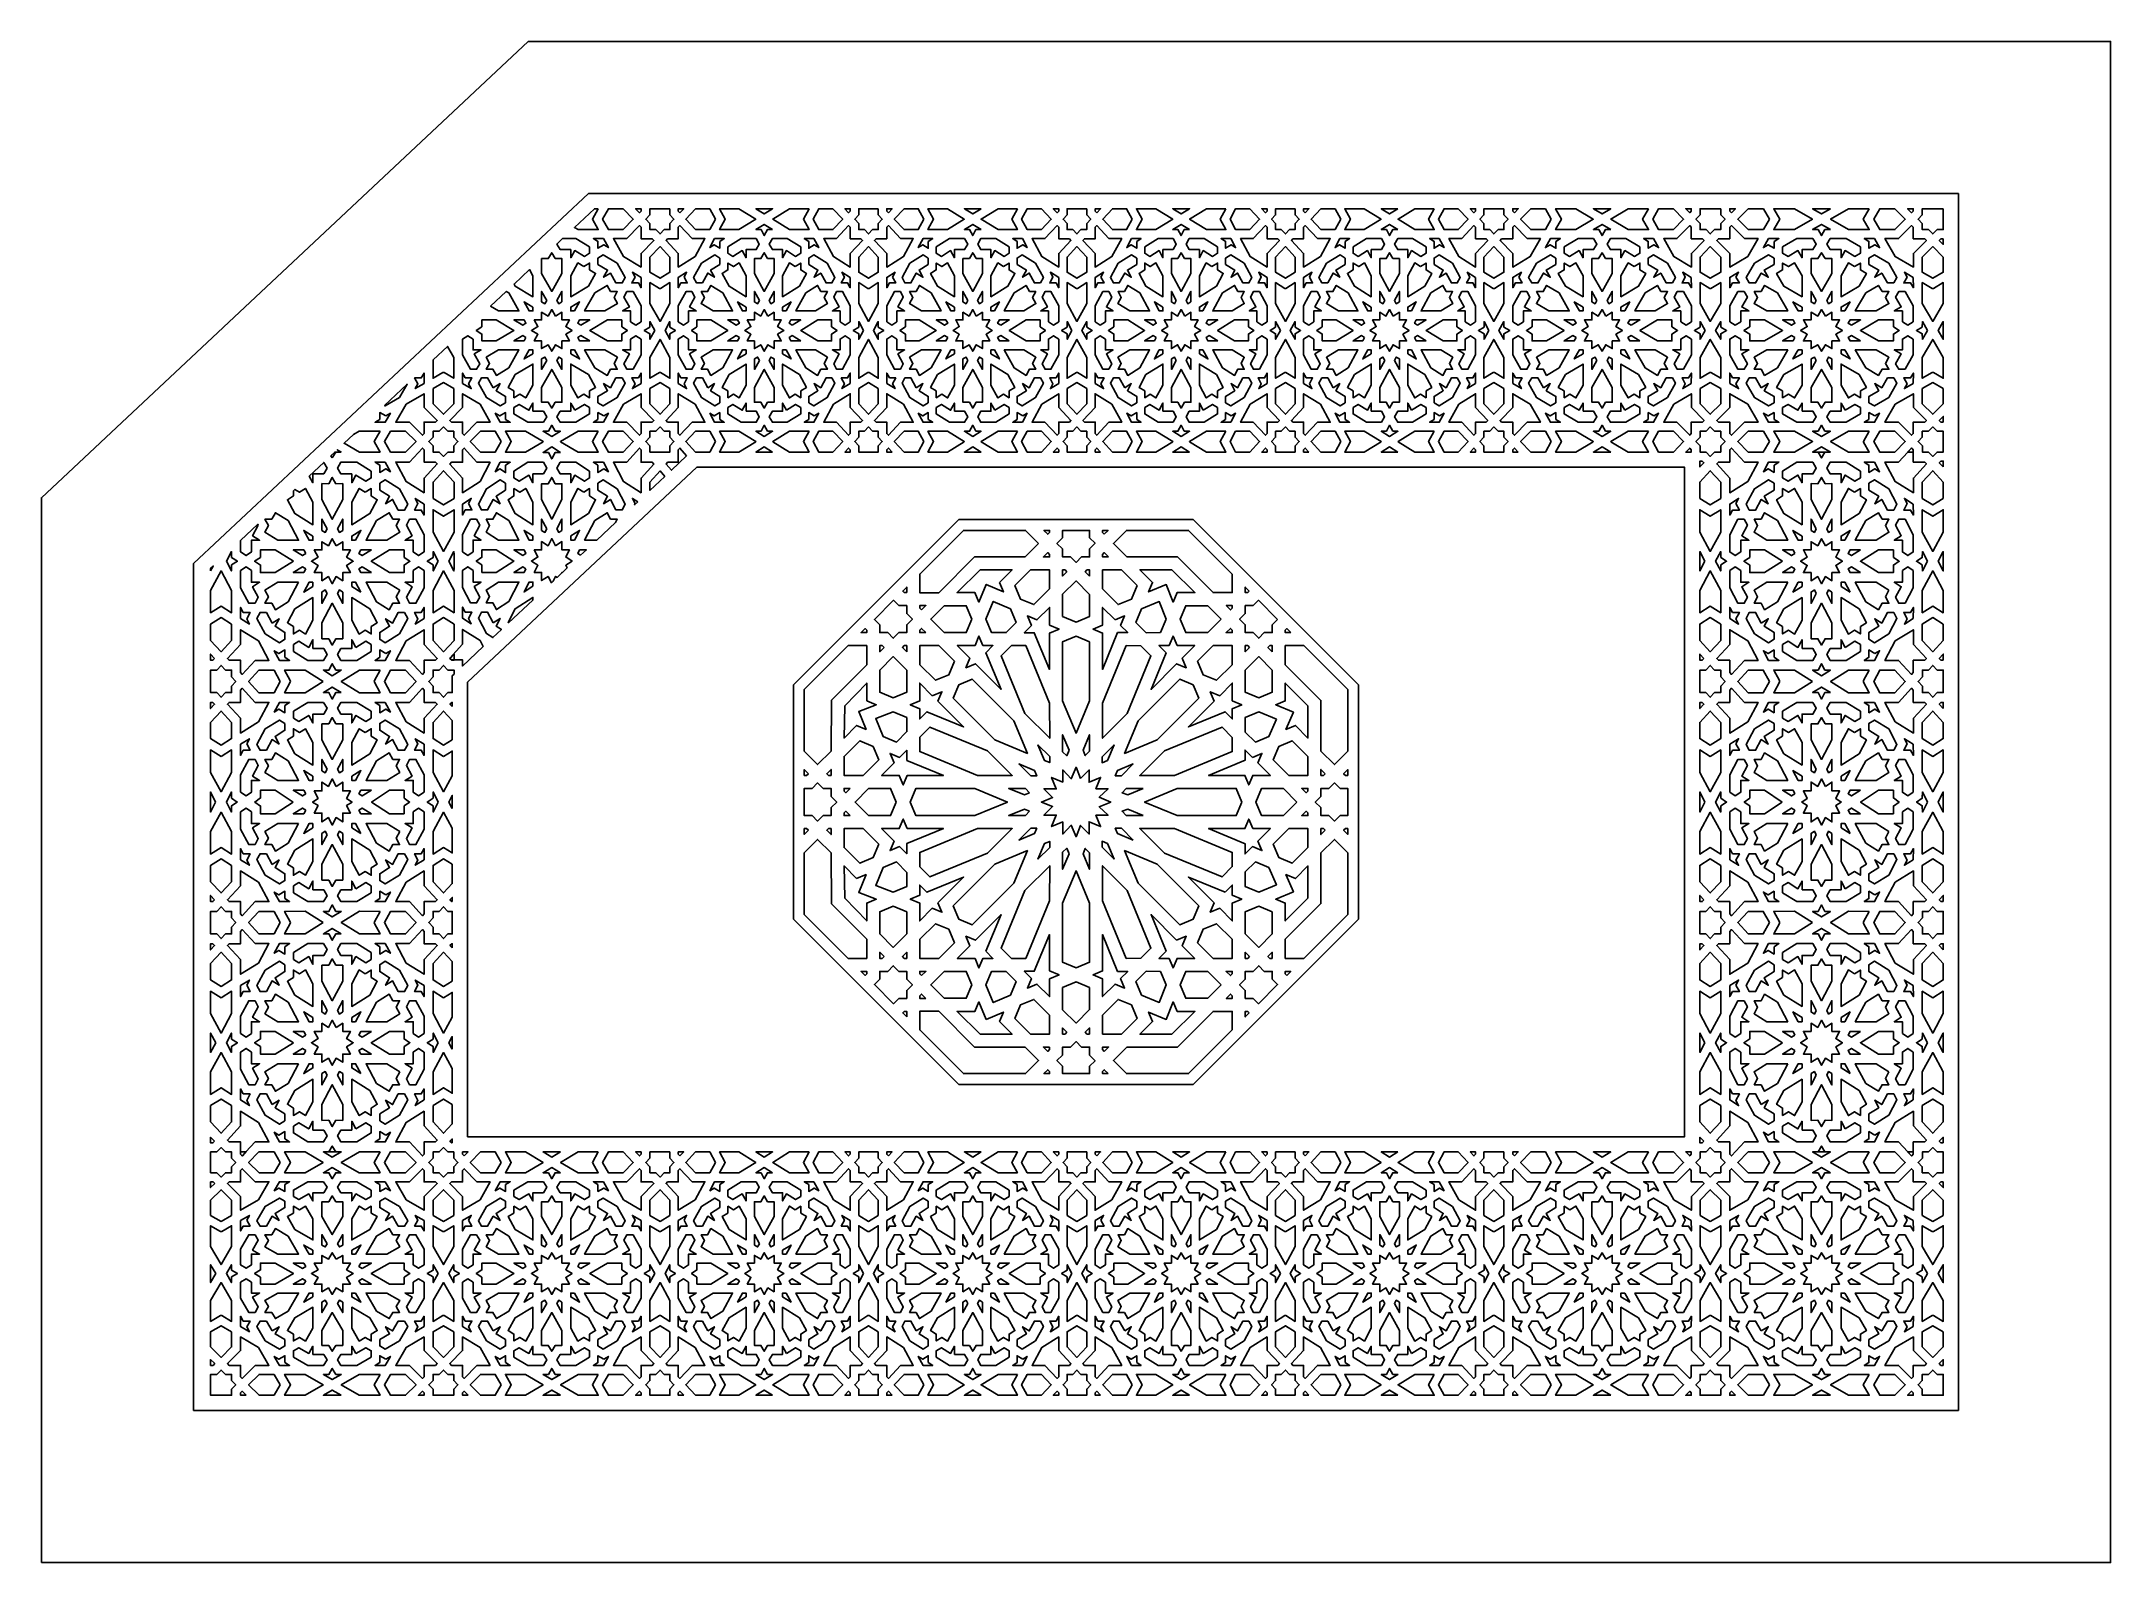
# Model space of a CAD drawing. Extents: x -340 to 340, y -250 to 250.
import ezdxf

# ---------------------------------------------------------------- set-up
doc = ezdxf.new("R2010")
doc.units = 0
doc.layers.add('LAYER_1', color=18, linetype='CONTINUOUS')
doc.layers.add('LAYER_10', color=174, linetype='CONTINUOUS')

msp = doc.modelspace()

# ---------------------------------------------------------------- linework, layer by layer
at = {"layer": 'LAYER_1'}
for points in [[(-340, -250), (-340, 100), (-180, 250), (340, 250), (340, -250)], [(-156.99, 195), (-158.92, 191.56), (-156.99, 188.12), (-163.63, 188.12), (-164.82, 188.84), (-158.25, 195)], [(-148.82, 195), (-145.48, 191.56), (-148.82, 188.12), (-153.65, 188.12), (-155.58, 191.56), (-153.65, 195)], [(-142.92, 194.22), (-143.46, 193.67), (-144.74, 194.99), (-142.92, 194.99)], [(-133.47, 194.99), (-133.47, 192.98), (-132.14, 191.56), (-133.47, 190.14), (-133.47, 188.13), (-135.35, 188.13), (-136.69, 186.72), (-138.07, 188.13), (-140.03, 188.13), (-140.03, 190.14), (-141.4, 191.56), (-140.03, 192.98), (-140.03, 194.99), (-138.07, 194.99), (-135.35, 194.99)], [(-130.17, 193.67), (-130.69, 194.22), (-130.69, 194.99), (-128.93, 194.99)], [(-118.49, 191.56), (-120.35, 188.12), (-125, 188.12), (-128.22, 191.56), (-125, 195), (-120.35, 195)], [(-105.22, 191.57), (-105.22, 191.56), (-105.22, 191.56), (-110.75, 188.12), (-117.14, 188.12), (-115.28, 191.56), (-117.14, 195), (-110.75, 195)], [(-100.4, 194.99), (-99.69, 194.98), (-102.44, 193.3), (-105.18, 194.98), (-104.48, 194.99)], [(-87.73, 195), (-89.59, 191.56), (-87.73, 188.12), (-94.13, 188.12), (-99.66, 191.56), (-99.66, 191.56), (-99.66, 191.57), (-94.13, 195)], [(-79.87, 195), (-76.66, 191.56), (-79.87, 188.12), (-84.53, 188.12), (-86.38, 191.56), (-84.53, 195)], [(-74.19, 194.22), (-74.71, 193.67), (-75.95, 194.99), (-74.19, 194.99)], [(-64.97, 194.99), (-64.97, 192.98), (-63.65, 191.56), (-64.97, 190.14), (-64.97, 188.13), (-66.86, 188.13), (-68.19, 186.72), (-69.53, 188.13), (-71.41, 188.13), (-71.41, 190.14), (-72.73, 191.56), (-71.41, 192.98), (-71.41, 194.99), (-69.53, 194.99), (-66.86, 194.99)], [(-61.67, 193.67), (-62.19, 194.22), (-62.19, 194.99), (-60.43, 194.99)], [(-50, 191.56), (-51.86, 188.12), (-56.51, 188.12), (-59.72, 191.56), (-56.51, 195), (-51.86, 195)], [(-36.72, 191.57), (-36.72, 191.56), (-36.72, 191.56), (-42.26, 188.12), (-48.65, 188.12), (-46.79, 191.56), (-48.65, 195), (-42.26, 195)], [(-31.2, 194.98), (-33.94, 193.3), (-36.69, 194.98), (-35.99, 194.99), (-31.9, 194.99)], [(-19.24, 195), (-21.1, 191.56), (-19.24, 188.12), (-25.63, 188.12), (-31.17, 191.56), (-31.16, 191.56), (-31.17, 191.57), (-25.63, 195)], [(-11.38, 195), (-8.16, 191.56), (-11.38, 188.12), (-16.03, 188.12), (-17.89, 191.56), (-16.03, 195)], [(-5.69, 194.22), (-6.21, 193.67), (-7.45, 194.99), (-5.69, 194.99)], [(3.52, 194.99), (3.52, 192.98), (4.85, 191.56), (3.52, 190.14), (3.52, 188.13), (1.64, 188.13), (0.3, 186.72), (-1.03, 188.13), (-2.92, 188.13), (-2.92, 190.14), (-4.24, 191.56), (-2.92, 192.98), (-2.92, 194.99), (-1.03, 194.99), (1.64, 194.99)], [(6.82, 193.67), (6.3, 194.22), (6.3, 194.99), (8.06, 194.99)], [(18.5, 191.56), (16.64, 188.12), (11.99, 188.12), (8.77, 191.56), (11.99, 195), (16.64, 195)], [(31.77, 191.57), (31.77, 191.56), (31.77, 191.56), (26.24, 188.12), (19.85, 188.12), (21.71, 191.56), (19.85, 195), (26.24, 195)], [(36.59, 194.99), (37.3, 194.98), (34.55, 193.3), (31.81, 194.98), (32.51, 194.99)], [(49.26, 195), (47.4, 191.56), (49.26, 188.12), (42.86, 188.12), (37.33, 191.56), (37.33, 191.56), (37.33, 191.57), (42.86, 195)], [(57.12, 195), (60.33, 191.56), (57.12, 188.12), (52.46, 188.12), (50.61, 191.56), (52.46, 195)], [(62.8, 194.22), (62.28, 193.67), (61.04, 194.99), (62.8, 194.99)], [(72.02, 194.99), (72.02, 192.98), (73.34, 191.56), (72.02, 190.14), (72.02, 188.13), (70.13, 188.13), (68.8, 186.72), (67.46, 188.13), (65.58, 188.13), (65.58, 190.14), (64.26, 191.56), (65.58, 192.98), (65.58, 194.99), (67.46, 194.99), (70.13, 194.99)], [(75.32, 193.67), (74.8, 194.22), (74.8, 194.99), (76.56, 194.99)], [(86.99, 191.56), (85.13, 188.12), (80.48, 188.12), (77.27, 191.56), (80.48, 195), (85.13, 195)], [(100.27, 191.57), (100.27, 191.56), (100.27, 191.56), (94.73, 188.12), (88.34, 188.12), (90.2, 191.56), (88.34, 195), (94.73, 195)], [(105.79, 194.98), (103.05, 193.3), (100.3, 194.98), (101, 194.99), (105.09, 194.99)], [(117.75, 195), (115.89, 191.56), (117.75, 188.12), (111.36, 188.12), (105.82, 191.56), (105.83, 191.56), (105.82, 191.57), (111.36, 195)], [(125.61, 195), (128.83, 191.56), (125.61, 188.12), (120.96, 188.12), (119.1, 191.56), (120.96, 195)], [(131.3, 194.22), (130.78, 193.67), (129.54, 194.99), (131.3, 194.99)], [(140.64, 194.99), (140.64, 192.98), (142.01, 191.56), (140.64, 190.14), (140.64, 188.13), (138.68, 188.13), (137.29, 186.72), (135.96, 188.13), (134.07, 188.13), (134.07, 190.14), (132.75, 191.56), (134.07, 192.98), (134.07, 194.99), (135.96, 194.99), (138.68, 194.99)], [(144.06, 193.67), (143.52, 194.22), (143.52, 194.99), (145.35, 194.99)], [(156.19, 191.56), (154.26, 188.12), (149.43, 188.12), (146.09, 191.56), (149.43, 195), (154.26, 195)], [(169.98, 191.57), (169.98, 191.56), (169.98, 191.56), (164.23, 188.12), (157.6, 188.12), (159.53, 191.56), (157.6, 195), (164.23, 195)], [(174.99, 194.99), (175.72, 194.98), (172.87, 193.3), (170.02, 194.98), (170.75, 194.99)], [(188.14, 195), (186.21, 191.56), (188.14, 188.12), (181.5, 188.12), (175.75, 191.56), (175.75, 191.56), (175.75, 191.57), (181.5, 195)], [(196.31, 195), (199.65, 191.56), (196.31, 188.12), (191.47, 188.12), (189.54, 191.56), (191.47, 195)], [(202.21, 194.22), (201.67, 193.67), (200.38, 194.99), (202.21, 194.99)], [(211.88, 194.99), (211.88, 192.98), (213.29, 191.56), (211.88, 190.14), (211.88, 188.13), (209.87, 188.13), (208.44, 186.72), (207.06, 188.13), (205.1, 188.13), (205.1, 190.14), (203.72, 191.56), (205.1, 192.98), (205.1, 194.99), (207.06, 194.99), (209.87, 194.99)], [(215.4, 193.67), (214.85, 194.22), (214.85, 194.99), (216.72, 194.99)], [(227.86, 191.56), (225.88, 188.12), (220.91, 188.12), (217.48, 191.56), (220.91, 195), (225.88, 195)], [(242.03, 191.57), (242.03, 191.56), (242.03, 191.56), (236.13, 188.12), (229.3, 188.12), (231.29, 191.56), (229.3, 195), (236.13, 195)], [(247.93, 194.98), (245, 193.3), (242.07, 194.98), (242.82, 194.99), (247.18, 194.99)], [(260.7, 195), (258.71, 191.56), (260.7, 188.12), (253.87, 188.12), (247.97, 191.56), (247.97, 191.56), (247.97, 191.57), (253.87, 195)], [(269.09, 195), (272.52, 191.56), (269.09, 188.12), (264.12, 188.12), (262.14, 191.56), (264.12, 195)], [(275.15, 194.22), (274.6, 193.67), (273.28, 194.99), (275.15, 194.99)], [(284.99, 194.99), (284.99, 192.98), (285, 192.97), (285, 191.56), (285, 190.15), (284.99, 190.14), (284.99, 188.13), (282.98, 188.13), (281.56, 186.72), (280.13, 188.13), (278.12, 188.13), (278.12, 190.14), (276.71, 191.56), (278.12, 192.98), (278.12, 194.99), (280.13, 194.99), (282.98, 194.99)], [(-159.83, 182.46), (-159.83, 180.38), (-161.57, 179.34), (-164.72, 181.22), (-166.03, 178.89), (-166.03, 181.57), (-169.5, 181.57), (-170.57, 183.36), (-170.44, 183.57), (-168.74, 185.16), (-164.39, 185.16)], [(-155.32, 185.16), (-153.67, 182.24), (-155.2, 183.13), (-157.09, 182.01), (-157.09, 184.24), (-158.6, 185.17)], [(-142.92, 188.9), (-142.92, 185.15), (-139.27, 185.15), (-138.73, 184.6), (-142.91, 180.31), (-142.91, 175.83), (-148.66, 179.25), (-151.99, 185.17), (-147.63, 185.17), (-143.46, 189.46)], [(-126.15, 185.17), (-121.96, 185.17), (-125.16, 179.25), (-130.7, 175.83), (-130.7, 180.31), (-134.72, 184.6), (-134.2, 185.15), (-130.69, 185.15), (-130.69, 188.9), (-130.17, 189.46)], [(-117.05, 184.24), (-117.05, 182.01), (-118.86, 183.13), (-120.33, 182.24), (-118.75, 185.16), (-115.58, 185.17)], [(-105.1, 185.16), (-104.07, 183.36), (-105.1, 181.57), (-108.44, 181.57), (-108.44, 178.89), (-109.69, 181.22), (-112.73, 179.34), (-114.41, 180.38), (-114.41, 182.46), (-110.01, 185.16)], [(-99.69, 188.14), (-101.39, 188.12), (-102.44, 186.18), (-103.49, 188.12), (-105.18, 188.14), (-102.44, 189.82)], [(-90.47, 182.46), (-90.47, 180.38), (-92.15, 179.34), (-95.18, 181.22), (-96.44, 178.89), (-96.44, 181.57), (-99.78, 181.57), (-100.81, 183.36), (-99.77, 185.16), (-94.87, 185.16)], [(-86.13, 185.16), (-84.55, 182.24), (-86.02, 183.13), (-87.83, 182.01), (-87.83, 184.24), (-89.29, 185.17)], [(-74.19, 188.9), (-74.19, 185.15), (-70.68, 185.15), (-70.16, 184.6), (-74.18, 180.31), (-74.18, 175.83), (-79.72, 179.25), (-82.92, 185.17), (-78.73, 185.17), (-74.71, 189.46)], [(-57.65, 185.17), (-53.46, 185.17), (-56.66, 179.25), (-62.2, 175.83), (-62.2, 180.31), (-66.22, 184.6), (-65.71, 185.15), (-62.19, 185.15), (-62.19, 188.9), (-61.67, 189.46)], [(-48.55, 184.24), (-48.55, 182.01), (-50.37, 183.13), (-51.84, 182.24), (-50.26, 185.16), (-47.09, 185.17)], [(-36.61, 185.16), (-35.57, 183.36), (-36.6, 181.57), (-39.94, 181.57), (-39.94, 178.89), (-41.2, 181.22), (-44.23, 179.34), (-45.91, 180.38), (-45.91, 182.46), (-41.52, 185.16)], [(-31.2, 188.14), (-32.9, 188.12), (-33.94, 186.18), (-34.99, 188.12), (-36.69, 188.14), (-33.94, 189.82)], [(-21.97, 182.46), (-21.97, 180.38), (-23.66, 179.34), (-26.69, 181.22), (-27.95, 178.89), (-27.95, 181.57), (-31.28, 181.57), (-32.31, 183.36), (-31.28, 185.16), (-26.37, 185.16)], [(-17.63, 185.16), (-16.05, 182.24), (-17.52, 183.13), (-19.34, 182.01), (-19.34, 184.24), (-20.8, 185.17)], [(-5.69, 188.9), (-5.69, 185.15), (-2.18, 185.15), (-1.66, 184.6), (-5.68, 180.31), (-5.68, 175.83), (-11.22, 179.25), (-14.43, 185.17), (-10.23, 185.17), (-6.21, 189.46)], [(10.84, 185.17), (15.03, 185.17), (11.83, 179.25), (6.29, 175.83), (6.29, 180.31), (2.27, 184.6), (2.79, 185.15), (6.3, 185.15), (6.3, 188.9), (6.82, 189.46)], [(19.94, 184.24), (19.94, 182.01), (18.13, 183.13), (16.66, 182.24), (18.24, 185.16), (21.41, 185.17)], [(31.89, 185.16), (32.92, 183.36), (31.89, 181.57), (28.55, 181.57), (28.55, 178.89), (27.3, 181.22), (24.26, 179.34), (22.58, 180.38), (22.58, 182.46), (26.98, 185.16)], [(37.3, 188.14), (35.6, 188.12), (34.55, 186.18), (33.5, 188.12), (31.81, 188.14), (34.55, 189.82)], [(46.52, 182.46), (46.52, 180.38), (44.84, 179.34), (41.81, 181.22), (40.55, 178.89), (40.55, 181.57), (37.21, 181.57), (36.18, 183.36), (37.22, 185.16), (42.12, 185.16)], [(50.86, 185.16), (52.44, 182.24), (50.97, 183.13), (49.16, 182.01), (49.16, 184.24), (47.7, 185.17)], [(62.8, 188.9), (62.8, 185.15), (66.31, 185.15), (66.83, 184.6), (62.81, 180.31), (62.81, 175.83), (57.27, 179.25), (54.07, 185.17), (58.26, 185.17), (62.28, 189.46)], [(79.34, 185.17), (83.53, 185.17), (80.33, 179.25), (74.79, 175.83), (74.79, 180.31), (70.77, 184.6), (71.28, 185.15), (74.8, 185.15), (74.8, 188.9), (75.32, 189.46)], [(88.44, 184.24), (88.44, 182.01), (86.62, 183.13), (85.15, 182.24), (86.73, 185.16), (89.9, 185.17)], [(100.38, 185.16), (101.42, 183.36), (100.39, 181.57), (97.05, 181.57), (97.05, 178.89), (95.79, 181.22), (92.76, 179.34), (91.08, 180.38), (91.08, 182.46), (95.47, 185.16)], [(105.79, 188.14), (104.09, 188.12), (103.05, 186.18), (102, 188.12), (100.3, 188.14), (103.05, 189.82)], [(115.02, 182.46), (115.02, 180.38), (113.33, 179.34), (110.3, 181.22), (109.04, 178.89), (109.04, 181.57), (105.71, 181.57), (104.68, 183.36), (105.71, 185.16), (110.62, 185.16)], [(119.36, 185.16), (120.94, 182.24), (119.47, 183.13), (117.65, 182.01), (117.65, 184.24), (116.19, 185.17)], [(131.3, 188.9), (131.3, 185.15), (134.81, 185.15), (135.33, 184.6), (131.31, 180.31), (131.31, 175.83), (125.77, 179.25), (122.56, 185.17), (126.76, 185.17), (130.78, 189.46)], [(148.24, 185.17), (152.6, 185.17), (149.27, 179.25), (143.51, 175.83), (143.51, 180.31), (139.34, 184.6), (139.88, 185.15), (143.52, 185.15), (143.52, 188.9), (144.06, 189.46)], [(157.7, 184.24), (157.7, 182.01), (155.81, 183.13), (154.28, 182.24), (155.92, 185.16), (159.21, 185.17)], [(170.1, 185.16), (171.17, 183.36), (170.11, 181.57), (166.64, 181.57), (166.64, 178.89), (165.33, 181.22), (162.18, 179.34), (160.44, 180.38), (160.44, 182.46), (165, 185.16)], [(175.72, 188.14), (173.96, 188.12), (172.87, 186.18), (171.78, 188.12), (170.02, 188.14), (172.87, 189.82)], [(185.3, 182.46), (185.3, 180.38), (183.55, 179.34), (180.4, 181.22), (179.1, 178.89), (179.1, 181.57), (175.63, 181.57), (174.56, 183.36), (175.64, 185.16), (180.73, 185.16)], [(189.81, 185.16), (191.45, 182.24), (189.93, 183.13), (188.04, 182.01), (188.04, 184.24), (186.52, 185.17)], [(202.21, 188.9), (202.21, 185.15), (205.86, 185.15), (206.4, 184.6), (202.22, 180.31), (202.22, 175.83), (196.47, 179.25), (193.14, 185.17), (197.5, 185.17), (201.67, 189.46)], [(219.69, 185.17), (224.17, 185.17), (220.75, 179.25), (214.83, 175.83), (214.83, 180.31), (210.54, 184.6), (211.1, 185.15), (214.85, 185.15), (214.85, 188.9), (215.4, 189.46)], [(229.41, 184.24), (229.41, 182.01), (227.47, 183.13), (225.9, 182.24), (227.59, 185.16), (230.97, 185.17)], [(242.15, 185.16), (243.26, 183.36), (242.16, 181.57), (238.6, 181.57), (238.6, 178.89), (237.25, 181.22), (234.02, 179.34), (232.22, 180.38), (232.22, 182.46), (236.92, 185.16)], [(247.93, 188.14), (246.12, 188.12), (245, 186.18), (243.88, 188.12), (242.07, 188.14), (245, 189.82)], [(257.78, 182.46), (257.78, 180.38), (255.98, 179.34), (252.75, 181.22), (251.4, 178.89), (251.4, 181.57), (247.84, 181.57), (246.74, 183.36), (247.85, 185.16), (253.08, 185.16)], [(262.41, 185.16), (264.1, 182.24), (262.53, 183.13), (260.59, 182.01), (260.59, 184.24), (259.03, 185.17)], [(275.15, 188.9), (275.15, 185.15), (278.9, 185.15), (279.46, 184.6), (275.17, 180.31), (275.17, 175.83), (269.25, 179.25), (265.83, 185.17), (270.31, 185.17), (274.6, 189.46)], [(285, 185.15), (285, 183.26), (283.66, 184.6), (284.21, 185.15)], [(-171.11, 178.6), (-168.92, 178.61), (-168.92, 173.75), (-172.26, 167.8), (-175.6, 173.75), (-175.6, 178.61), (-173.41, 178.6), (-172.26, 180.53)], [(-161.72, 176), (-159.83, 177.13), (-159.83, 174.88), (-157.88, 173.72), (-160.24, 169.52), (-166.03, 166.09), (-166.03, 172.96), (-163.67, 177.16)], [(-150.77, 177.08), (-148.14, 172.39), (-149.14, 170.59), (-151.17, 170.59), (-152.99, 173.83), (-155.24, 172.49), (-153.94, 174.81), (-157.09, 176.68), (-157.09, 178.75), (-155.34, 179.79)], [(-133.46, 179.09), (-133.46, 174.13), (-136.69, 172.14), (-140.04, 174.13), (-140.03, 179.09), (-136.69, 182.53)], [(-117.05, 178.75), (-117.05, 176.68), (-120.08, 174.81), (-118.82, 172.49), (-120.99, 173.83), (-122.75, 170.59), (-124.69, 170.59), (-125.66, 172.39), (-123.12, 177.08), (-118.73, 179.79)], [(-108.44, 172.96), (-108.44, 166.09), (-114.01, 169.52), (-116.28, 173.72), (-114.41, 174.88), (-114.41, 177.13), (-112.58, 176), (-110.71, 177.16)], [(-101.33, 178.6), (-99.22, 178.61), (-99.22, 173.75), (-102.44, 167.8), (-105.66, 173.75), (-105.66, 178.61), (-103.54, 178.6), (-102.44, 180.53)], [(-92.3, 176), (-90.47, 177.13), (-90.47, 174.88), (-88.6, 173.72), (-90.87, 169.52), (-96.44, 166.09), (-96.44, 172.96), (-94.17, 177.16)], [(-81.75, 177.08), (-79.21, 172.39), (-80.19, 170.59), (-82.13, 170.59), (-83.88, 173.83), (-86.05, 172.49), (-84.8, 174.81), (-87.83, 176.68), (-87.83, 178.75), (-86.15, 179.79)], [(-64.97, 179.09), (-64.97, 174.13), (-68.19, 172.14), (-71.42, 174.13), (-71.41, 179.09), (-68.19, 182.53)], [(-48.55, 178.75), (-48.55, 176.68), (-51.58, 174.81), (-50.33, 172.49), (-52.5, 173.83), (-54.25, 170.59), (-56.2, 170.59), (-57.17, 172.39), (-54.63, 177.08), (-50.23, 179.79)], [(-39.94, 172.96), (-39.94, 166.09), (-45.51, 169.52), (-47.78, 173.72), (-45.91, 174.88), (-45.91, 177.13), (-44.09, 176), (-42.21, 177.16)], [(-32.84, 178.6), (-30.73, 178.61), (-30.73, 173.75), (-33.94, 167.8), (-37.16, 173.75), (-37.16, 178.61), (-35.05, 178.6), (-33.94, 180.53)], [(-23.8, 176), (-21.97, 177.13), (-21.97, 174.88), (-20.1, 173.72), (-22.37, 169.52), (-27.95, 166.09), (-27.95, 172.96), (-25.67, 177.16)], [(-13.26, 177.08), (-10.72, 172.39), (-11.69, 170.59), (-13.64, 170.59), (-15.39, 173.83), (-17.56, 172.49), (-16.31, 174.81), (-19.34, 176.68), (-19.34, 178.75), (-17.66, 179.79)], [(3.53, 179.09), (3.53, 174.13), (0.3, 172.14), (-2.92, 174.13), (-2.92, 179.09), (0.3, 182.53)], [(19.94, 178.75), (19.94, 176.68), (16.91, 174.81), (18.17, 172.49), (16, 173.83), (14.24, 170.59), (12.3, 170.59), (11.33, 172.39), (13.87, 177.08), (18.26, 179.79)], [(28.55, 172.96), (28.55, 166.09), (22.98, 169.52), (20.71, 173.72), (22.58, 174.88), (22.58, 177.13), (24.41, 176), (26.28, 177.16)], [(35.66, 178.6), (37.77, 178.61), (37.77, 173.75), (34.55, 167.8), (31.33, 173.75), (31.33, 178.61), (33.45, 178.6), (34.55, 180.53)], [(44.69, 176), (46.52, 177.13), (46.52, 174.88), (48.39, 173.72), (46.12, 169.52), (40.55, 166.09), (40.55, 172.96), (42.82, 177.16)], [(55.24, 177.08), (57.78, 172.39), (56.81, 170.59), (54.86, 170.59), (53.11, 173.83), (50.94, 172.49), (52.19, 174.81), (49.16, 176.68), (49.16, 178.75), (50.84, 179.79)], [(72.02, 179.09), (72.02, 174.13), (68.8, 172.14), (65.57, 174.13), (65.58, 179.09), (68.8, 182.53)], [(88.44, 178.75), (88.44, 176.68), (85.41, 174.81), (86.66, 172.49), (84.49, 173.83), (82.74, 170.59), (80.79, 170.59), (79.82, 172.39), (82.36, 177.08), (86.76, 179.79)], [(97.05, 172.96), (97.05, 166.09), (91.48, 169.52), (89.21, 173.72), (91.08, 174.88), (91.08, 177.13), (92.9, 176), (94.78, 177.16)], [(104.15, 178.6), (106.26, 178.61), (106.26, 173.75), (103.05, 167.8), (99.83, 173.75), (99.83, 178.61), (101.94, 178.6), (103.05, 180.53)], [(113.19, 176), (115.02, 177.13), (115.02, 174.88), (116.89, 173.72), (114.62, 169.52), (109.04, 166.09), (109.04, 172.96), (111.32, 177.16)], [(123.73, 177.08), (126.27, 172.39), (125.3, 170.59), (123.35, 170.59), (121.6, 173.83), (119.43, 172.49), (120.68, 174.81), (117.65, 176.68), (117.65, 178.75), (119.33, 179.79)], [(140.64, 179.09), (140.64, 174.13), (137.29, 172.14), (134.07, 174.13), (134.07, 179.09), (137.29, 182.53)], [(157.7, 178.75), (157.7, 176.68), (154.55, 174.81), (155.85, 172.49), (153.6, 173.83), (151.77, 170.59), (149.75, 170.59), (148.74, 172.39), (151.38, 177.08), (155.95, 179.79)], [(166.64, 172.96), (166.64, 166.09), (160.85, 169.52), (158.49, 173.72), (160.44, 174.88), (160.44, 177.13), (162.33, 176), (164.28, 177.16)], [(174.02, 178.6), (176.21, 178.61), (176.21, 173.75), (172.87, 167.8), (169.53, 173.75), (169.53, 178.61), (171.72, 178.6), (172.87, 180.53)], [(183.4, 176), (185.3, 177.13), (185.3, 174.88), (187.24, 173.72), (184.89, 169.52), (179.1, 166.09), (179.1, 172.96), (181.46, 177.16)], [(194.35, 177.08), (196.99, 172.39), (195.98, 170.59), (193.96, 170.59), (192.14, 173.83), (189.89, 172.49), (191.19, 174.81), (188.04, 176.68), (188.04, 178.75), (189.79, 179.79)], [(211.88, 179.09), (211.88, 174.13), (208.44, 172.14), (205.09, 174.13), (205.09, 179.09), (208.44, 182.53)], [(229.41, 178.75), (229.41, 176.68), (226.17, 174.81), (227.51, 172.49), (225.19, 173.83), (223.32, 170.59), (221.25, 170.59), (220.21, 172.39), (222.92, 177.08), (227.61, 179.79)], [(238.6, 172.96), (238.6, 166.09), (232.65, 169.52), (230.23, 173.72), (232.22, 174.88), (232.22, 177.13), (234.17, 176), (236.17, 177.16)], [(246.18, 178.6), (248.43, 178.61), (248.43, 173.75), (245, 167.8), (241.57, 173.75), (241.57, 178.61), (243.82, 178.6), (245, 180.53)], [(255.83, 176), (257.78, 177.13), (257.78, 174.88), (259.77, 173.72), (257.35, 169.52), (251.4, 166.09), (251.4, 172.96), (253.83, 177.16)], [(267.08, 177.08), (269.79, 172.39), (268.75, 170.59), (266.68, 170.59), (264.81, 173.83), (262.49, 172.49), (263.83, 174.81), (260.59, 176.68), (260.59, 178.75), (262.39, 179.79)], [(285, 179.09), (285, 174.13), (281.56, 172.14), (278.12, 174.13), (278.12, 179.09), (281.56, 182.53)], [(-178.49, 172.96), (-178.49, 166.09), (-184.28, 169.52), (-184.67, 170.23), (-179.62, 174.97)], [(-142.91, 172.41), (-142.91, 169.03), (-143.8, 170.59), (-145.98, 170.59), (-144.89, 172.53), (-145.76, 174.1)], [(-133.46, 163.88), (-136.69, 157.95), (-140.04, 163.88), (-140.04, 170.7), (-136.89, 168.83), (-136.69, 168.78), (-136.49, 168.83), (-133.46, 170.7)], [(-128.79, 172.53), (-127.74, 170.59), (-129.83, 170.59), (-130.7, 169.03), (-130.69, 172.41), (-127.95, 174.1)], [(-74.19, 172.41), (-74.18, 169.03), (-75.04, 170.59), (-77.14, 170.59), (-76.09, 172.53), (-76.92, 174.1)], [(-64.96, 163.88), (-68.19, 157.95), (-71.42, 163.88), (-71.42, 170.7), (-68.39, 168.83), (-68.19, 168.78), (-67.99, 168.83), (-64.97, 170.7)], [(-60.29, 172.53), (-59.24, 170.59), (-61.34, 170.59), (-62.2, 169.03), (-62.2, 172.41), (-59.46, 174.1)], [(-5.69, 172.41), (-5.68, 169.03), (-6.55, 170.59), (-8.64, 170.59), (-7.6, 172.53), (-8.43, 174.1)], [(3.53, 163.88), (0.3, 157.95), (-2.92, 163.88), (-2.92, 170.7), (0.11, 168.83), (0.3, 168.78), (0.5, 168.83), (3.53, 170.7)], [(8.2, 172.53), (9.25, 170.59), (7.16, 170.59), (6.29, 169.03), (6.3, 172.41), (9.04, 174.1)], [(62.8, 172.41), (62.81, 169.03), (61.95, 170.59), (59.85, 170.59), (60.9, 172.53), (60.07, 174.1)], [(72.03, 163.88), (68.8, 157.95), (65.57, 163.88), (65.57, 170.7), (68.6, 168.83), (68.8, 168.78), (69, 168.83), (72.02, 170.7)], [(76.7, 172.53), (77.75, 170.59), (75.65, 170.59), (74.79, 169.03), (74.79, 172.41), (77.53, 174.1)], [(131.3, 172.41), (131.31, 169.03), (130.44, 170.59), (128.35, 170.59), (129.39, 172.53), (128.56, 174.1)], [(140.65, 163.88), (137.29, 157.95), (134.07, 163.88), (134.07, 170.7), (137.1, 168.83), (137.29, 168.78), (137.5, 168.83), (140.64, 170.7)], [(145.5, 172.53), (146.59, 170.59), (144.41, 170.59), (143.51, 169.03), (143.52, 172.41), (146.36, 174.1)], [(202.21, 172.41), (202.22, 169.03), (201.32, 170.59), (199.15, 170.59), (200.24, 172.53), (199.37, 174.1)], [(211.89, 163.88), (208.44, 157.95), (205.09, 163.88), (205.09, 170.7), (208.24, 168.83), (208.44, 168.78), (208.65, 168.83), (211.88, 170.7)], [(216.87, 172.53), (217.99, 170.59), (215.76, 170.59), (214.83, 169.03), (214.84, 172.41), (217.76, 174.1)], [(275.16, 172.41), (275.17, 169.03), (274.24, 170.59), (272.01, 170.59), (273.13, 172.53), (272.24, 174.1)], [(285, 163.88), (281.56, 157.95), (278.11, 163.88), (278.12, 170.7), (281.35, 168.83), (281.56, 168.78), (281.77, 168.83), (285, 170.7)], [(-186.39, 167.35), (-183.05, 161.4), (-189.73, 161.4), (-192.4, 162.98), (-187.22, 167.84)], [(-178.49, 162.66), (-178.49, 161.4), (-179.72, 161.4), (-181.39, 164.38)], [(-173.93, 164.84), (-174.54, 163.74), (-175.6, 164.37), (-175.6, 167.82)], [(-168.92, 164.37), (-169.98, 163.74), (-170.59, 164.84), (-168.92, 167.82)], [(-164.8, 161.4), (-166.03, 161.4), (-166.03, 162.66), (-163.13, 164.38)], [(-152.92, 167.78), (-150.73, 167.78), (-151.82, 165.83), (-150.7, 163.83), (-154.79, 161.4), (-161.47, 161.4), (-158.13, 167.35), (-154.04, 169.77)], [(-142.91, 163.08), (-142.91, 157.85), (-144.66, 156.74), (-146.4, 157.84), (-146.4, 161.4), (-149.01, 161.4), (-146.75, 162.74), (-148.57, 165.98), (-147.56, 167.78), (-145.54, 167.78)], [(-126.21, 167.78), (-125.24, 165.98), (-127, 162.74), (-124.82, 161.4), (-127.33, 161.4), (-127.33, 157.84), (-129.01, 156.74), (-130.7, 157.85), (-130.7, 163.08), (-128.16, 167.78)], [(-116.04, 167.35), (-112.83, 161.4), (-119.26, 161.4), (-123.2, 163.83), (-122.11, 165.83), (-123.17, 167.78), (-121.06, 167.78), (-119.98, 169.77)], [(-108.44, 162.66), (-108.44, 161.4), (-109.62, 161.4), (-111.23, 164.38)], [(-104.04, 164.84), (-104.63, 163.74), (-105.66, 164.37), (-105.66, 167.82)], [(-99.22, 164.37), (-100.24, 163.74), (-100.83, 164.84), (-99.22, 167.82)], [(-95.26, 161.4), (-96.44, 161.4), (-96.44, 162.66), (-93.65, 164.38)], [(-83.82, 167.78), (-81.71, 167.78), (-82.76, 165.83), (-81.68, 163.83), (-85.62, 161.4), (-92.05, 161.4), (-88.83, 167.35), (-84.9, 169.77)], [(-74.18, 163.08), (-74.18, 157.85), (-75.87, 156.74), (-77.54, 157.84), (-77.54, 161.4), (-80.06, 161.4), (-77.88, 162.74), (-79.63, 165.98), (-78.66, 167.78), (-76.72, 167.78)], [(-57.72, 167.78), (-56.75, 165.98), (-58.5, 162.74), (-56.32, 161.4), (-58.84, 161.4), (-58.84, 157.84), (-60.51, 156.74), (-62.2, 157.85), (-62.2, 163.08), (-59.67, 167.78)], [(-47.55, 167.35), (-44.33, 161.4), (-50.77, 161.4), (-54.7, 163.83), (-53.62, 165.83), (-54.67, 167.78), (-52.56, 167.78), (-51.48, 169.77)], [(-39.94, 162.66), (-39.94, 161.4), (-41.12, 161.4), (-42.73, 164.38)], [(-35.55, 164.84), (-36.14, 163.74), (-37.16, 164.37), (-37.16, 167.82)], [(-30.73, 164.37), (-31.75, 163.74), (-32.34, 164.84), (-30.73, 167.82)], [(-26.77, 161.4), (-27.95, 161.4), (-27.95, 162.66), (-25.15, 164.38)], [(-15.32, 167.78), (-13.21, 167.78), (-14.27, 165.83), (-13.18, 163.83), (-17.12, 161.4), (-23.56, 161.4), (-20.34, 167.35), (-16.41, 169.77)], [(-5.69, 163.08), (-5.69, 157.85), (-7.37, 156.74), (-9.05, 157.84), (-9.05, 161.4), (-11.56, 161.4), (-9.38, 162.74), (-11.14, 165.98), (-10.17, 167.78), (-8.22, 167.78)], [(10.78, 167.78), (11.75, 165.98), (9.99, 162.74), (12.17, 161.4), (9.66, 161.4), (9.66, 157.84), (7.98, 156.74), (6.29, 157.85), (6.29, 163.08), (8.83, 167.78)], [(20.95, 167.35), (24.16, 161.4), (17.73, 161.4), (13.79, 163.83), (14.88, 165.83), (13.82, 167.78), (15.93, 167.78), (17.01, 169.77)], [(28.55, 162.66), (28.55, 161.4), (27.37, 161.4), (25.76, 164.38)], [(32.95, 164.84), (32.36, 163.74), (31.33, 164.37), (31.33, 167.82)], [(37.77, 164.37), (36.75, 163.74), (36.16, 164.84), (37.77, 167.82)], [(41.73, 161.4), (40.55, 161.4), (40.55, 162.66), (43.34, 164.38)], [(53.17, 167.78), (55.28, 167.78), (54.23, 165.83), (55.31, 163.83), (51.37, 161.4), (44.94, 161.4), (48.16, 167.35), (52.09, 169.77)], [(62.81, 163.08), (62.81, 157.85), (61.12, 156.74), (59.45, 157.84), (59.45, 161.4), (56.93, 161.4), (59.11, 162.74), (57.36, 165.98), (58.33, 167.78), (60.27, 167.78)], [(79.27, 167.78), (80.24, 165.98), (78.49, 162.74), (80.67, 161.4), (78.15, 161.4), (78.15, 157.84), (76.48, 156.74), (74.79, 157.85), (74.79, 163.08), (77.32, 167.78)], [(89.44, 167.35), (92.66, 161.4), (86.23, 161.4), (82.29, 163.83), (83.37, 165.83), (82.32, 167.78), (84.43, 167.78), (85.51, 169.77)], [(97.05, 162.66), (97.05, 161.4), (95.87, 161.4), (94.26, 164.38)], [(101.44, 164.84), (100.85, 163.74), (99.83, 164.37), (99.83, 167.82)], [(106.26, 164.37), (105.24, 163.74), (104.65, 164.84), (106.26, 167.82)], [(110.22, 161.4), (109.04, 161.4), (109.04, 162.66), (111.84, 164.38)], [(121.67, 167.78), (123.78, 167.78), (122.72, 165.83), (123.81, 163.83), (119.87, 161.4), (113.43, 161.4), (116.65, 167.35), (120.58, 169.77)], [(131.3, 163.08), (131.3, 157.85), (129.62, 156.74), (127.94, 157.84), (127.94, 161.4), (125.43, 161.4), (127.61, 162.74), (125.85, 165.98), (126.82, 167.78), (128.77, 167.78)], [(148.17, 167.78), (149.18, 165.98), (147.36, 162.74), (149.62, 161.4), (147.01, 161.4), (147.01, 157.84), (145.27, 156.74), (143.52, 157.85), (143.52, 163.08), (146.15, 167.78)], [(158.74, 167.35), (162.08, 161.4), (155.39, 161.4), (151.3, 163.83), (152.43, 165.83), (151.34, 167.78), (153.53, 167.78), (154.65, 169.77)], [(166.64, 162.66), (166.64, 161.4), (165.41, 161.4), (163.74, 164.38)], [(171.2, 164.84), (170.59, 163.74), (169.53, 164.37), (169.53, 167.82)], [(176.21, 164.37), (175.15, 163.74), (174.54, 164.84), (176.21, 167.82)], [(180.32, 161.4), (179.1, 161.4), (179.1, 162.66), (182, 164.38)], [(192.21, 167.78), (194.4, 167.78), (193.31, 165.83), (194.43, 163.83), (190.34, 161.4), (183.66, 161.4), (187, 167.35), (191.08, 169.77)], [(202.22, 163.08), (202.22, 157.85), (200.47, 156.74), (198.73, 157.84), (198.73, 161.4), (196.12, 161.4), (198.38, 162.74), (196.56, 165.98), (197.57, 167.78), (199.59, 167.78)], [(219.62, 167.78), (220.66, 165.98), (218.78, 162.74), (221.11, 161.4), (218.43, 161.4), (218.43, 157.84), (216.64, 156.74), (214.84, 157.85), (214.84, 163.08), (217.54, 167.78)], [(230.48, 167.35), (233.91, 161.4), (227.04, 161.4), (222.84, 163.83), (224, 165.83), (222.87, 167.78), (225.12, 167.78), (226.28, 169.77)], [(238.6, 162.66), (238.6, 161.4), (237.34, 161.4), (235.62, 164.38)], [(243.29, 164.84), (242.66, 163.74), (241.57, 164.37), (241.57, 167.82)], [(248.43, 164.37), (247.34, 163.74), (246.71, 164.84), (248.43, 167.82)], [(252.66, 161.4), (251.4, 161.4), (251.4, 162.66), (254.38, 164.38)], [(264.88, 167.78), (267.13, 167.78), (266, 165.83), (267.16, 163.83), (262.96, 161.4), (256.09, 161.4), (259.52, 167.35), (263.72, 169.77)], [(275.16, 163.08), (275.16, 157.85), (273.36, 156.74), (271.57, 157.84), (271.57, 161.4), (268.89, 161.4), (271.22, 162.74), (269.34, 165.98), (270.38, 167.78), (272.46, 167.78)], [(-190.51, 158.43), (-184.72, 155), (-190.51, 151.57), (-195.23, 151.57), (-195.23, 153.82), (-197.1, 155), (-195.23, 156.18), (-195.23, 158.43)], [(-181.38, 158.43), (-180.77, 157.34), (-181.83, 156.71), (-184.73, 158.43)], [(-171.04, 159.69), (-168.92, 160.95), (-168.92, 158.43), (-166.47, 158.43), (-167.69, 156.26), (-165.58, 155), (-167.69, 153.74), (-166.47, 151.57), (-168.92, 151.57), (-168.92, 149.05), (-171.04, 150.31), (-172.26, 148.13), (-173.48, 150.31), (-175.6, 149.05), (-175.6, 151.57), (-178.05, 151.57), (-176.83, 153.74), (-178.94, 155), (-176.83, 156.26), (-178.05, 158.43), (-175.6, 158.43), (-175.6, 160.95), (-173.48, 159.69), (-172.26, 161.87)], [(-162.69, 156.71), (-163.75, 157.34), (-163.14, 158.43), (-159.79, 158.43)], [(-149.29, 156.18), (-147.42, 155), (-149.29, 153.82), (-149.29, 151.57), (-154.01, 151.57), (-159.8, 155), (-154.01, 158.43), (-149.29, 158.43)], [(-138.37, 155), (-140.01, 152.08), (-140.03, 153.88), (-141.91, 155), (-140.03, 156.12), (-140.01, 157.92)], [(-133.47, 156.12), (-131.65, 155), (-133.47, 153.88), (-133.48, 152.08), (-135.06, 155), (-133.48, 157.92)], [(-120, 158.43), (-114.43, 155), (-120, 151.57), (-124.55, 151.57), (-124.55, 153.82), (-126.35, 155), (-124.55, 156.18), (-124.55, 158.43)], [(-111.22, 158.43), (-110.63, 157.34), (-111.65, 156.71), (-114.45, 158.43)], [(-101.26, 159.69), (-99.22, 160.95), (-99.22, 158.43), (-96.87, 158.43), (-98.04, 156.26), (-96, 155), (-98.04, 153.74), (-96.87, 151.57), (-99.22, 151.57), (-99.22, 149.05), (-101.26, 150.31), (-102.44, 148.13), (-103.62, 150.31), (-105.66, 149.05), (-105.66, 151.57), (-108.01, 151.57), (-106.83, 153.74), (-108.87, 155), (-106.83, 156.26), (-108.01, 158.43), (-105.66, 158.43), (-105.66, 160.95), (-103.62, 159.69), (-102.44, 161.87)], [(-93.22, 156.71), (-94.25, 157.34), (-93.66, 158.43), (-90.43, 158.43)], [(-80.33, 156.18), (-78.53, 155), (-80.33, 153.82), (-80.32, 151.57), (-84.87, 151.57), (-90.44, 155), (-84.87, 158.43), (-80.32, 158.43)], [(-69.82, 155), (-71.4, 152.08), (-71.41, 153.88), (-73.22, 155), (-71.41, 156.12), (-71.4, 157.92)], [(-64.97, 156.12), (-63.16, 155), (-64.97, 153.88), (-64.99, 152.08), (-66.57, 155), (-64.99, 157.92)], [(-51.51, 158.43), (-45.94, 155), (-51.51, 151.57), (-56.06, 151.57), (-56.05, 153.82), (-57.86, 155), (-56.05, 156.18), (-56.06, 158.43)], [(-42.73, 158.43), (-42.14, 157.34), (-43.16, 156.71), (-45.95, 158.43)], [(-32.77, 159.69), (-30.73, 160.95), (-30.73, 158.43), (-28.37, 158.43), (-29.55, 156.26), (-27.51, 155), (-29.55, 153.74), (-28.37, 151.57), (-30.73, 151.57), (-30.73, 149.05), (-32.77, 150.31), (-33.94, 148.13), (-35.12, 150.31), (-37.16, 149.05), (-37.16, 151.57), (-39.52, 151.57), (-38.34, 153.74), (-40.38, 155), (-38.34, 156.26), (-39.52, 158.43), (-37.16, 158.43), (-37.16, 160.95), (-35.12, 159.69), (-33.94, 161.87)], [(-24.73, 156.71), (-25.75, 157.34), (-25.16, 158.43), (-21.94, 158.43)], [(-11.83, 156.18), (-10.03, 155), (-11.83, 153.82), (-11.83, 151.57), (-16.38, 151.57), (-21.95, 155), (-16.38, 158.43), (-11.83, 158.43)], [(-1.32, 155), (-2.9, 152.08), (-2.91, 153.88), (-4.73, 155), (-2.91, 156.12), (-2.9, 157.92)], [(3.52, 156.12), (5.34, 155), (3.52, 153.88), (3.51, 152.08), (1.93, 155), (3.51, 157.92)], [(16.99, 158.43), (22.56, 155), (16.99, 151.57), (12.44, 151.57), (12.44, 153.82), (10.64, 155), (12.44, 156.18), (12.44, 158.43)], [(25.77, 158.43), (26.36, 157.34), (25.34, 156.71), (22.54, 158.43)], [(35.73, 159.69), (37.77, 160.95), (37.77, 158.43), (40.12, 158.43), (38.95, 156.26), (40.99, 155), (38.95, 153.74), (40.12, 151.57), (37.77, 151.57), (37.77, 149.05), (35.73, 150.31), (34.55, 148.13), (33.37, 150.31), (31.33, 149.05), (31.33, 151.57), (28.98, 151.57), (30.16, 153.74), (28.12, 155), (30.16, 156.26), (28.98, 158.43), (31.33, 158.43), (31.33, 160.95), (33.37, 159.69), (34.55, 161.87)], [(43.77, 156.71), (42.74, 157.34), (43.33, 158.43), (46.56, 158.43)], [(56.66, 156.18), (58.46, 155), (56.66, 153.82), (56.67, 151.57), (52.12, 151.57), (46.55, 155), (52.12, 158.43), (56.67, 158.43)], [(67.17, 155), (65.59, 152.08), (65.58, 153.88), (63.77, 155), (65.58, 156.12), (65.59, 157.92)], [(72.02, 156.12), (73.83, 155), (72.02, 153.88), (72, 152.08), (70.42, 155), (72, 157.92)], [(85.48, 158.43), (91.05, 155), (85.48, 151.57), (80.93, 151.57), (80.94, 153.82), (79.13, 155), (80.94, 156.18), (80.93, 158.43)], [(94.26, 158.43), (94.85, 157.34), (93.83, 156.71), (91.04, 158.43)], [(104.22, 159.69), (106.26, 160.95), (106.26, 158.43), (108.62, 158.43), (107.44, 156.26), (109.48, 155), (107.44, 153.74), (108.62, 151.57), (106.26, 151.57), (106.26, 149.05), (104.22, 150.31), (103.05, 148.13), (101.87, 150.31), (99.83, 149.05), (99.83, 151.57), (97.47, 151.57), (98.65, 153.74), (96.61, 155), (98.65, 156.26), (97.47, 158.43), (99.83, 158.43), (99.83, 160.95), (101.87, 159.69), (103.05, 161.87)], [(112.26, 156.71), (111.24, 157.34), (111.83, 158.43), (115.05, 158.43)], [(125.16, 156.18), (126.96, 155), (125.16, 153.82), (125.16, 151.57), (120.61, 151.57), (115.04, 155), (120.61, 158.43), (125.16, 158.43)], [(135.67, 155), (134.09, 152.08), (134.08, 153.88), (132.26, 155), (134.08, 156.12), (134.09, 157.92)], [(140.64, 156.12), (142.52, 155), (140.64, 153.88), (140.62, 152.08), (138.98, 155), (140.62, 157.92)], [(154.62, 158.43), (160.41, 155), (154.62, 151.57), (149.9, 151.57), (149.9, 153.82), (148.03, 155), (149.9, 156.18), (149.9, 158.43)], [(163.75, 158.43), (164.36, 157.34), (163.3, 156.71), (160.4, 158.43)], [(174.09, 159.69), (176.21, 160.95), (176.21, 158.43), (178.66, 158.43), (177.43, 156.26), (179.55, 155), (177.43, 153.74), (178.66, 151.57), (176.21, 151.57), (176.21, 149.05), (174.09, 150.31), (172.87, 148.13), (171.64, 150.31), (169.53, 149.05), (169.53, 151.57), (167.08, 151.57), (168.3, 153.74), (166.18, 155), (168.3, 156.26), (167.08, 158.43), (169.53, 158.43), (169.53, 160.95), (171.64, 159.69), (172.87, 161.87)], [(182.44, 156.71), (181.38, 157.34), (181.99, 158.43), (185.34, 158.43)], [(195.84, 156.18), (197.71, 155), (195.84, 153.82), (195.84, 151.57), (191.11, 151.57), (185.33, 155), (191.11, 158.43), (195.84, 158.43)], [(206.75, 155), (205.11, 152.08), (205.1, 153.88), (203.21, 155), (205.1, 156.12), (205.11, 157.92)], [(211.88, 156.12), (213.82, 155), (211.88, 153.88), (211.86, 152.08), (210.18, 155), (211.86, 157.92)], [(226.25, 158.43), (232.2, 155), (226.25, 151.57), (221.39, 151.57), (221.4, 153.82), (219.47, 155), (221.4, 156.18), (221.39, 158.43)], [(235.63, 158.43), (236.26, 157.34), (235.16, 156.71), (232.18, 158.43)], [(246.26, 159.69), (248.43, 160.95), (248.43, 158.43), (250.95, 158.43), (249.69, 156.26), (251.87, 155), (249.69, 153.74), (250.95, 151.57), (248.43, 151.57), (248.43, 149.05), (246.26, 150.31), (245, 148.13), (243.74, 150.31), (241.57, 149.05), (241.57, 151.57), (239.05, 151.57), (240.31, 153.74), (238.13, 155), (240.31, 156.26), (239.05, 158.43), (241.57, 158.43), (241.57, 160.95), (243.74, 159.69), (245, 161.87)], [(254.84, 156.71), (253.74, 157.34), (254.37, 158.43), (257.82, 158.43)], [(268.6, 156.18), (270.53, 155), (268.6, 153.82), (268.61, 151.57), (263.75, 151.57), (257.8, 155), (263.75, 158.43), (268.61, 158.43)], [(279.82, 155), (278.14, 152.08), (278.12, 153.88), (276.18, 155), (278.12, 156.12), (278.14, 157.92)], [(284.99, 156.12), (285, 156.12), (285, 155), (285, 153.88), (284.99, 153.88), (284.98, 152.08), (283.29, 155), (284.98, 157.92)], [(-204.48, 146.12), (-204.48, 139.3), (-207.63, 141.17), (-207.83, 141.22), (-208.04, 141.17), (-211.28, 139.3), (-211.28, 145.29), (-206.53, 149.74)], [(-198.12, 152.16), (-198.12, 148.6), (-195.51, 148.6), (-197.77, 147.26), (-195.95, 144.02), (-196.96, 142.22), (-198.98, 142.22), (-201.61, 146.92), (-201.61, 152.15), (-199.86, 153.26)], [(-180.77, 152.66), (-181.38, 151.57), (-184.73, 151.57), (-181.83, 153.29)], [(-159.79, 151.57), (-163.14, 151.57), (-163.75, 152.66), (-162.69, 153.29)], [(-142.91, 152.15), (-142.91, 146.92), (-145.54, 142.22), (-147.56, 142.22), (-148.57, 144.02), (-146.75, 147.26), (-149.01, 148.6), (-146.4, 148.6), (-146.4, 152.16), (-144.66, 153.26)], [(-133.46, 146.12), (-133.46, 139.3), (-136.49, 141.17), (-136.69, 141.22), (-136.89, 141.17), (-140.04, 139.3), (-140.04, 146.12), (-136.69, 152.05)], [(-127.33, 152.16), (-127.33, 148.6), (-124.82, 148.6), (-127, 147.26), (-125.24, 144.02), (-126.21, 142.22), (-128.16, 142.22), (-130.7, 146.92), (-130.7, 152.15), (-129.01, 153.26)], [(-110.63, 152.66), (-111.22, 151.57), (-114.45, 151.57), (-111.65, 153.29)], [(-90.43, 151.57), (-93.66, 151.57), (-94.25, 152.66), (-93.22, 153.29)], [(-74.18, 152.15), (-74.18, 146.92), (-76.72, 142.22), (-78.66, 142.22), (-79.63, 144.02), (-77.88, 147.26), (-80.06, 148.6), (-77.54, 148.6), (-77.54, 152.16), (-75.87, 153.26)], [(-64.96, 146.12), (-64.97, 139.3), (-67.99, 141.17), (-68.19, 141.22), (-68.39, 141.17), (-71.42, 139.3), (-71.42, 146.12), (-68.19, 152.05)], [(-58.84, 152.16), (-58.84, 148.6), (-56.32, 148.6), (-58.5, 147.26), (-56.75, 144.02), (-57.72, 142.22), (-59.67, 142.22), (-62.2, 146.92), (-62.2, 152.15), (-60.51, 153.26)], [(-42.14, 152.66), (-42.73, 151.57), (-45.95, 151.57), (-43.16, 153.29)], [(-21.94, 151.57), (-25.16, 151.57), (-25.75, 152.66), (-24.73, 153.29)], [(-5.69, 152.15), (-5.69, 146.92), (-8.22, 142.22), (-10.17, 142.22), (-11.14, 144.02), (-9.38, 147.26), (-11.56, 148.6), (-9.05, 148.6), (-9.05, 152.16), (-7.37, 153.26)], [(3.53, 146.12), (3.53, 139.3), (0.5, 141.17), (0.3, 141.22), (0.11, 141.17), (-2.92, 139.3), (-2.92, 146.12), (0.3, 152.05)], [(9.66, 152.16), (9.66, 148.6), (12.17, 148.6), (9.99, 147.26), (11.75, 144.02), (10.78, 142.22), (8.83, 142.22), (6.29, 146.92), (6.29, 152.15), (7.98, 153.26)], [(26.36, 152.66), (25.77, 151.57), (22.54, 151.57), (25.34, 153.29)], [(46.56, 151.57), (43.33, 151.57), (42.74, 152.66), (43.77, 153.29)], [(62.81, 152.15), (62.81, 146.92), (60.27, 142.22), (58.33, 142.22), (57.36, 144.02), (59.11, 147.26), (56.93, 148.6), (59.45, 148.6), (59.45, 152.16), (61.12, 153.26)], [(72.03, 146.12), (72.02, 139.3), (69, 141.17), (68.8, 141.22), (68.6, 141.17), (65.57, 139.3), (65.57, 146.12), (68.8, 152.05)], [(78.15, 152.16), (78.15, 148.6), (80.67, 148.6), (78.49, 147.26), (80.24, 144.02), (79.27, 142.22), (77.32, 142.22), (74.79, 146.92), (74.79, 152.15), (76.48, 153.26)], [(94.85, 152.66), (94.26, 151.57), (91.04, 151.57), (93.83, 153.29)], [(115.05, 151.57), (111.83, 151.57), (111.24, 152.66), (112.26, 153.29)], [(131.3, 152.15), (131.3, 146.92), (128.77, 142.22), (126.82, 142.22), (125.85, 144.02), (127.61, 147.26), (125.43, 148.6), (127.94, 148.6), (127.94, 152.16), (129.62, 153.26)], [(140.65, 146.12), (140.64, 139.3), (137.5, 141.17), (137.29, 141.22), (137.1, 141.17), (134.07, 139.3), (134.07, 146.12), (137.29, 152.05)], [(147.01, 152.16), (147.01, 148.6), (149.62, 148.6), (147.36, 147.26), (149.18, 144.02), (148.17, 142.22), (146.15, 142.22), (143.52, 146.92), (143.52, 152.15), (145.27, 153.26)], [(164.36, 152.66), (163.75, 151.57), (160.4, 151.57), (163.3, 153.29)], [(185.34, 151.57), (181.99, 151.57), (181.38, 152.66), (182.44, 153.29)], [(202.22, 152.15), (202.22, 146.92), (199.59, 142.22), (197.57, 142.22), (196.56, 144.02), (198.38, 147.26), (196.12, 148.6), (198.73, 148.6), (198.73, 152.16), (200.47, 153.26)], [(211.89, 146.12), (211.88, 139.3), (208.65, 141.17), (208.44, 141.22), (208.24, 141.17), (205.09, 139.3), (205.09, 146.12), (208.44, 152.05)], [(218.43, 152.16), (218.43, 148.6), (221.11, 148.6), (218.78, 147.26), (220.66, 144.02), (219.62, 142.22), (217.54, 142.22), (214.84, 146.92), (214.84, 152.15), (216.64, 153.26)], [(236.26, 152.66), (235.63, 151.57), (232.18, 151.57), (235.16, 153.29)], [(257.82, 151.57), (254.37, 151.57), (253.74, 152.66), (254.84, 153.29)], [(275.16, 152.15), (275.16, 146.92), (272.46, 142.22), (270.38, 142.22), (269.34, 144.02), (271.22, 147.26), (268.89, 148.6), (271.57, 148.6), (271.57, 152.16), (273.36, 153.26)], [(285, 146.12), (285, 139.3), (281.77, 141.17), (281.56, 141.22), (281.35, 141.17), (278.12, 139.3), (278.11, 146.12), (281.56, 152.05)], [(-186.39, 142.65), (-190.48, 140.23), (-191.6, 142.22), (-193.79, 142.22), (-192.7, 144.17), (-193.82, 146.17), (-189.73, 148.6), (-183.05, 148.6)], [(-178.49, 137.04), (-180.85, 132.84), (-182.8, 134), (-184.69, 132.87), (-184.69, 135.12), (-186.64, 136.28), (-184.28, 140.48), (-178.49, 143.91)], [(-178.49, 147.34), (-181.39, 145.62), (-179.72, 148.6), (-178.49, 148.6)], [(-173.93, 145.16), (-175.6, 142.18), (-175.6, 145.63), (-174.54, 146.26)], [(-168.92, 145.63), (-168.92, 142.18), (-170.59, 145.16), (-169.98, 146.26)], [(-164.8, 148.6), (-163.13, 145.62), (-166.03, 147.34), (-166.03, 148.6)], [(-160.24, 140.48), (-157.88, 136.28), (-159.83, 135.12), (-159.83, 132.87), (-161.72, 134), (-163.67, 132.84), (-166.03, 137.04), (-166.03, 143.91)], [(-154.79, 148.6), (-150.7, 146.17), (-151.82, 144.17), (-150.73, 142.22), (-152.92, 142.22), (-154.04, 140.23), (-158.13, 142.65), (-161.47, 148.6)], [(-116.04, 142.65), (-119.98, 140.23), (-121.06, 142.22), (-123.17, 142.22), (-122.11, 144.17), (-123.2, 146.17), (-119.26, 148.6), (-112.83, 148.6)], [(-108.44, 137.04), (-110.71, 132.84), (-112.58, 134), (-114.41, 132.87), (-114.41, 135.12), (-116.28, 136.28), (-114.01, 140.48), (-108.44, 143.91)], [(-108.44, 147.34), (-111.23, 145.62), (-109.62, 148.6), (-108.44, 148.6)], [(-104.04, 145.16), (-105.66, 142.18), (-105.66, 145.63), (-104.63, 146.26)], [(-99.22, 145.63), (-99.22, 142.18), (-100.83, 145.16), (-100.24, 146.26)], [(-95.26, 148.6), (-93.65, 145.62), (-96.44, 147.34), (-96.44, 148.6)], [(-90.87, 140.48), (-88.6, 136.28), (-90.47, 135.12), (-90.47, 132.87), (-92.3, 134), (-94.17, 132.84), (-96.44, 137.04), (-96.44, 143.91)], [(-85.62, 148.6), (-81.68, 146.17), (-82.76, 144.17), (-81.71, 142.22), (-83.82, 142.22), (-84.9, 140.23), (-88.83, 142.65), (-92.05, 148.6)], [(-47.55, 142.65), (-51.48, 140.23), (-52.56, 142.22), (-54.67, 142.22), (-53.62, 144.17), (-54.7, 146.17), (-50.77, 148.6), (-44.33, 148.6)], [(-39.94, 137.04), (-42.21, 132.84), (-44.09, 134), (-45.91, 132.87), (-45.91, 135.12), (-47.78, 136.28), (-45.51, 140.48), (-39.94, 143.91)], [(-39.94, 147.34), (-42.73, 145.62), (-41.12, 148.6), (-39.94, 148.6)], [(-35.55, 145.16), (-37.16, 142.18), (-37.16, 145.63), (-36.14, 146.26)], [(-30.73, 145.63), (-30.73, 142.18), (-32.34, 145.16), (-31.75, 146.26)], [(-26.77, 148.6), (-25.15, 145.62), (-27.95, 147.34), (-27.95, 148.6)], [(-22.37, 140.48), (-20.1, 136.28), (-21.97, 135.12), (-21.97, 132.87), (-23.8, 134), (-25.67, 132.84), (-27.95, 137.04), (-27.95, 143.91)], [(-17.12, 148.6), (-13.18, 146.17), (-14.27, 144.17), (-13.21, 142.22), (-15.32, 142.22), (-16.41, 140.23), (-20.34, 142.65), (-23.56, 148.6)], [(20.95, 142.65), (17.01, 140.23), (15.93, 142.22), (13.82, 142.22), (14.88, 144.17), (13.79, 146.17), (17.73, 148.6), (24.16, 148.6)], [(28.55, 137.04), (26.28, 132.84), (24.41, 134), (22.58, 132.87), (22.58, 135.12), (20.71, 136.28), (22.98, 140.48), (28.55, 143.91)], [(28.55, 147.34), (25.76, 145.62), (27.37, 148.6), (28.55, 148.6)], [(32.95, 145.16), (31.33, 142.18), (31.33, 145.63), (32.36, 146.26)], [(37.77, 145.63), (37.77, 142.18), (36.16, 145.16), (36.75, 146.26)], [(41.73, 148.6), (43.34, 145.62), (40.55, 147.34), (40.55, 148.6)], [(46.12, 140.48), (48.39, 136.28), (46.52, 135.12), (46.52, 132.87), (44.69, 134), (42.82, 132.84), (40.55, 137.04), (40.55, 143.91)], [(51.37, 148.6), (55.31, 146.17), (54.23, 144.17), (55.28, 142.22), (53.17, 142.22), (52.09, 140.23), (48.16, 142.65), (44.94, 148.6)], [(89.44, 142.65), (85.51, 140.23), (84.43, 142.22), (82.32, 142.22), (83.37, 144.17), (82.29, 146.17), (86.23, 148.6), (92.66, 148.6)], [(97.05, 137.04), (94.78, 132.84), (92.9, 134), (91.08, 132.87), (91.08, 135.12), (89.21, 136.28), (91.48, 140.48), (97.05, 143.91)], [(97.05, 147.34), (94.26, 145.62), (95.87, 148.6), (97.05, 148.6)], [(101.44, 145.16), (99.83, 142.18), (99.83, 145.63), (100.85, 146.26)], [(106.26, 145.63), (106.26, 142.18), (104.65, 145.16), (105.24, 146.26)], [(110.22, 148.6), (111.84, 145.62), (109.04, 147.34), (109.04, 148.6)], [(114.62, 140.48), (116.89, 136.28), (115.02, 135.12), (115.02, 132.87), (113.19, 134), (111.32, 132.84), (109.04, 137.04), (109.04, 143.91)], [(119.87, 148.6), (123.81, 146.17), (122.72, 144.17), (123.78, 142.22), (121.67, 142.22), (120.58, 140.23), (116.65, 142.65), (113.43, 148.6)], [(158.74, 142.65), (154.65, 140.23), (153.53, 142.22), (151.34, 142.22), (152.43, 144.17), (151.3, 146.17), (155.39, 148.6), (162.08, 148.6)], [(166.64, 137.04), (164.28, 132.84), (162.33, 134), (160.44, 132.87), (160.44, 135.12), (158.49, 136.28), (160.85, 140.48), (166.64, 143.91)], [(166.64, 147.34), (163.74, 145.62), (165.41, 148.6), (166.64, 148.6)], [(171.2, 145.16), (169.53, 142.18), (169.53, 145.63), (170.59, 146.26)], [(176.21, 145.63), (176.21, 142.18), (174.54, 145.16), (175.15, 146.26)], [(180.32, 148.6), (182, 145.62), (179.1, 147.34), (179.1, 148.6)], [(184.89, 140.48), (187.24, 136.28), (185.3, 135.12), (185.3, 132.87), (183.4, 134), (181.46, 132.84), (179.1, 137.04), (179.1, 143.91)], [(190.34, 148.6), (194.43, 146.17), (193.31, 144.17), (194.4, 142.22), (192.21, 142.22), (191.08, 140.23), (187, 142.65), (183.66, 148.6)], [(230.48, 142.65), (226.28, 140.23), (225.12, 142.22), (222.87, 142.22), (224, 144.17), (222.84, 146.17), (227.04, 148.6), (233.91, 148.6)], [(238.6, 137.04), (236.17, 132.84), (234.17, 134), (232.22, 132.87), (232.22, 135.12), (230.23, 136.28), (232.65, 140.48), (238.6, 143.91)], [(238.6, 147.34), (235.62, 145.62), (237.34, 148.6), (238.6, 148.6)], [(243.29, 145.16), (241.57, 142.18), (241.57, 145.63), (242.66, 146.26)], [(248.43, 145.63), (248.43, 142.18), (246.71, 145.16), (247.34, 146.26)], [(252.66, 148.6), (254.38, 145.62), (251.4, 147.34), (251.4, 148.6)], [(257.35, 140.48), (259.77, 136.28), (257.78, 135.12), (257.78, 132.87), (255.83, 134), (253.83, 132.84), (251.4, 137.04), (251.4, 143.91)], [(262.96, 148.6), (267.16, 146.17), (266, 144.17), (267.13, 142.22), (264.88, 142.22), (263.72, 140.23), (259.52, 142.65), (256.09, 148.6)], [(-222.31, 132.92), (-227, 130.21), (-227.22, 130.34), (-219.76, 137.33)], [(-214.23, 137.59), (-217.16, 135.9), (-216.27, 137.47), (-217.38, 139.41), (-215.15, 139.41), (-214.23, 140.97)], [(-204.48, 135.87), (-204.48, 130.91), (-207.83, 127.47), (-211.28, 130.91), (-211.28, 135.87), (-207.83, 137.86)], [(-200.72, 139.41), (-198.54, 139.41), (-199.63, 137.47), (-198.76, 135.9), (-201.61, 137.59), (-201.61, 140.97)], [(-191.53, 136.17), (-189.28, 137.51), (-190.58, 135.19), (-187.43, 133.32), (-187.43, 131.25), (-189.18, 130.21), (-193.75, 132.92), (-196.38, 137.61), (-195.38, 139.41), (-193.35, 139.41)], [(-168.92, 136.25), (-168.92, 131.39), (-171.11, 131.4), (-172.26, 129.47), (-173.41, 131.4), (-175.6, 131.39), (-175.6, 136.25), (-172.26, 142.2)], [(-149.14, 139.41), (-148.14, 137.61), (-150.77, 132.92), (-155.34, 130.21), (-157.09, 131.25), (-157.09, 133.32), (-153.94, 135.19), (-155.24, 137.51), (-152.99, 136.17), (-151.17, 139.41)], [(-142.91, 137.59), (-145.76, 135.9), (-144.89, 137.47), (-145.98, 139.41), (-143.8, 139.41), (-142.91, 140.97)], [(-133.46, 135.87), (-133.46, 130.91), (-136.69, 127.47), (-140.03, 130.91), (-140.04, 135.87), (-136.69, 137.86)], [(-129.83, 139.41), (-127.74, 139.41), (-128.79, 137.47), (-127.95, 135.9), (-130.69, 137.59), (-130.7, 140.97)], [(-120.99, 136.17), (-118.82, 137.51), (-120.08, 135.19), (-117.05, 133.32), (-117.05, 131.25), (-118.73, 130.21), (-123.12, 132.92), (-125.66, 137.61), (-124.69, 139.41), (-122.75, 139.41)], [(-99.22, 136.25), (-99.22, 131.39), (-101.33, 131.4), (-102.44, 129.47), (-103.54, 131.4), (-105.66, 131.39), (-105.66, 136.25), (-102.44, 142.2)], [(-80.19, 139.41), (-79.21, 137.61), (-81.75, 132.92), (-86.15, 130.21), (-87.83, 131.25), (-87.83, 133.32), (-84.8, 135.19), (-86.05, 137.51), (-83.88, 136.17), (-82.13, 139.41)], [(-74.19, 137.59), (-76.92, 135.9), (-76.09, 137.47), (-77.14, 139.41), (-75.04, 139.41), (-74.18, 140.97)], [(-64.97, 135.87), (-64.97, 130.91), (-68.19, 127.47), (-71.41, 130.91), (-71.42, 135.87), (-68.19, 137.86)], [(-61.34, 139.41), (-59.24, 139.41), (-60.29, 137.47), (-59.46, 135.9), (-62.2, 137.59), (-62.2, 140.97)], [(-52.5, 136.17), (-50.33, 137.51), (-51.58, 135.19), (-48.55, 133.32), (-48.55, 131.25), (-50.23, 130.21), (-54.63, 132.92), (-57.17, 137.61), (-56.2, 139.41), (-54.25, 139.41)], [(-30.73, 136.25), (-30.73, 131.39), (-32.84, 131.4), (-33.94, 129.47), (-35.05, 131.4), (-37.16, 131.39), (-37.16, 136.25), (-33.94, 142.2)], [(-11.69, 139.41), (-10.72, 137.61), (-13.26, 132.92), (-17.66, 130.21), (-19.34, 131.25), (-19.34, 133.32), (-16.31, 135.19), (-17.56, 137.51), (-15.39, 136.17), (-13.64, 139.41)], [(-5.69, 137.59), (-8.43, 135.9), (-7.6, 137.47), (-8.64, 139.41), (-6.55, 139.41), (-5.68, 140.97)], [(3.53, 135.87), (3.53, 130.91), (0.3, 127.47), (-2.92, 130.91), (-2.92, 135.87), (0.3, 137.86)], [(7.16, 139.41), (9.25, 139.41), (8.2, 137.47), (9.04, 135.9), (6.3, 137.59), (6.29, 140.97)], [(16, 136.17), (18.17, 137.51), (16.91, 135.19), (19.94, 133.32), (19.94, 131.25), (18.26, 130.21), (13.87, 132.92), (11.33, 137.61), (12.3, 139.41), (14.24, 139.41)], [(37.77, 136.25), (37.77, 131.39), (35.66, 131.4), (34.55, 129.47), (33.45, 131.4), (31.33, 131.39), (31.33, 136.25), (34.55, 142.2)], [(56.81, 139.41), (57.78, 137.61), (55.24, 132.92), (50.84, 130.21), (49.16, 131.25), (49.16, 133.32), (52.19, 135.19), (50.94, 137.51), (53.11, 136.17), (54.86, 139.41)], [(62.8, 137.59), (60.07, 135.9), (60.9, 137.47), (59.85, 139.41), (61.95, 139.41), (62.81, 140.97)], [(72.02, 135.87), (72.02, 130.91), (68.8, 127.47), (65.58, 130.91), (65.57, 135.87), (68.8, 137.86)], [(75.65, 139.41), (77.75, 139.41), (76.7, 137.47), (77.53, 135.9), (74.79, 137.59), (74.79, 140.97)], [(84.49, 136.17), (86.66, 137.51), (85.41, 135.19), (88.44, 133.32), (88.44, 131.25), (86.76, 130.21), (82.36, 132.92), (79.82, 137.61), (80.79, 139.41), (82.74, 139.41)], [(106.26, 136.25), (106.26, 131.39), (104.15, 131.4), (103.05, 129.47), (101.94, 131.4), (99.83, 131.39), (99.83, 136.25), (103.05, 142.2)], [(125.3, 139.41), (126.27, 137.61), (123.73, 132.92), (119.33, 130.21), (117.65, 131.25), (117.65, 133.32), (120.68, 135.19), (119.43, 137.51), (121.6, 136.17), (123.35, 139.41)], [(131.3, 137.59), (128.56, 135.9), (129.39, 137.47), (128.35, 139.41), (130.44, 139.41), (131.31, 140.97)], [(140.64, 135.87), (140.64, 130.91), (137.29, 127.47), (134.07, 130.91), (134.07, 135.87), (137.29, 137.86)], [(144.41, 139.41), (146.59, 139.41), (145.5, 137.47), (146.36, 135.9), (143.52, 137.59), (143.51, 140.97)], [(153.6, 136.17), (155.85, 137.51), (154.55, 135.19), (157.7, 133.32), (157.7, 131.25), (155.95, 130.21), (151.38, 132.92), (148.74, 137.61), (149.75, 139.41), (151.77, 139.41)], [(176.21, 136.25), (176.21, 131.39), (174.02, 131.4), (172.87, 129.47), (171.72, 131.4), (169.53, 131.39), (169.53, 136.25), (172.87, 142.2)], [(195.98, 139.41), (196.99, 137.61), (194.35, 132.92), (189.79, 130.21), (188.04, 131.25), (188.04, 133.32), (191.19, 135.19), (189.89, 137.51), (192.14, 136.17), (193.96, 139.41)], [(202.21, 137.59), (199.37, 135.9), (200.24, 137.47), (199.15, 139.41), (201.32, 139.41), (202.22, 140.97)], [(211.88, 135.87), (211.88, 130.91), (208.44, 127.47), (205.09, 130.91), (205.09, 135.87), (208.44, 137.86)], [(215.76, 139.41), (217.99, 139.41), (216.87, 137.47), (217.76, 135.9), (214.84, 137.59), (214.83, 140.97)], [(225.19, 136.17), (227.51, 137.51), (226.17, 135.19), (229.41, 133.32), (229.41, 131.25), (227.61, 130.21), (222.92, 132.92), (220.21, 137.61), (221.25, 139.41), (223.32, 139.41)], [(248.43, 136.25), (248.43, 131.39), (246.18, 131.4), (245, 129.47), (243.82, 131.4), (241.57, 131.39), (241.57, 136.25), (245, 142.2)], [(268.75, 139.41), (269.79, 137.61), (267.08, 132.92), (262.39, 130.21), (260.59, 131.25), (260.59, 133.32), (263.83, 135.19), (262.49, 137.51), (264.81, 136.17), (266.68, 139.41)], [(275.16, 137.59), (272.24, 135.9), (273.13, 137.47), (272.01, 139.41), (274.24, 139.41), (275.17, 140.97)], [(285, 135.87), (285, 130.91), (281.56, 127.47), (278.12, 130.91), (278.12, 135.87), (281.56, 137.86)], [(-214.23, 129.69), (-209.93, 125.4), (-210.49, 124.85), (-214.24, 124.85), (-214.24, 121.1), (-214.79, 120.54), (-219.08, 124.83), (-223.56, 124.83), (-220.14, 130.75), (-214.23, 134.17)], [(-195.86, 130.75), (-192.53, 124.83), (-196.89, 124.83), (-201.06, 120.54), (-201.6, 121.1), (-201.6, 124.85), (-205.25, 124.85), (-205.79, 125.4), (-201.61, 129.69), (-201.61, 134.17)], [(-178.49, 128.43), (-175.02, 128.43), (-173.95, 126.64), (-175.03, 124.84), (-180.13, 124.84), (-184.69, 127.54), (-184.69, 129.62), (-182.95, 130.66), (-179.8, 128.78), (-178.49, 131.11)], [(-164.72, 128.78), (-161.57, 130.66), (-159.83, 129.62), (-159.83, 127.54), (-164.39, 124.84), (-169.49, 124.84), (-170.57, 126.64), (-169.5, 128.43), (-166.03, 128.43), (-166.03, 131.11)], [(-142.91, 129.69), (-138.73, 125.4), (-139.27, 124.85), (-142.92, 124.85), (-142.92, 121.1), (-143.46, 120.54), (-147.63, 124.83), (-151.99, 124.83), (-148.66, 130.75), (-142.91, 134.17)], [(-125.16, 130.75), (-121.96, 124.83), (-126.15, 124.83), (-130.17, 120.54), (-130.69, 121.1), (-130.69, 124.85), (-134.2, 124.85), (-134.72, 125.4), (-130.7, 129.69), (-130.7, 134.17)], [(-108.44, 128.43), (-105.1, 128.43), (-104.07, 126.64), (-105.1, 124.84), (-110.01, 124.84), (-114.41, 127.54), (-114.41, 129.62), (-112.73, 130.66), (-109.69, 128.78), (-108.44, 131.11)], [(-95.18, 128.78), (-92.15, 130.66), (-90.47, 129.62), (-90.47, 127.54), (-94.87, 124.84), (-99.77, 124.84), (-100.81, 126.64), (-99.78, 128.43), (-96.44, 128.43), (-96.44, 131.11)], [(-74.18, 129.69), (-70.16, 125.4), (-70.68, 124.85), (-74.19, 124.85), (-74.19, 121.1), (-74.71, 120.54), (-78.73, 124.83), (-82.92, 124.83), (-79.72, 130.75), (-74.18, 134.17)], [(-56.66, 130.75), (-53.46, 124.83), (-57.65, 124.83), (-61.67, 120.54), (-62.19, 121.1), (-62.19, 124.85), (-65.71, 124.85), (-66.22, 125.4), (-62.2, 129.69), (-62.2, 134.17)], [(-39.94, 128.43), (-36.6, 128.43), (-35.57, 126.64), (-36.61, 124.84), (-41.52, 124.84), (-45.91, 127.54), (-45.91, 129.62), (-44.23, 130.66), (-41.2, 128.78), (-39.94, 131.11)], [(-26.69, 128.78), (-23.66, 130.66), (-21.97, 129.62), (-21.97, 127.54), (-26.37, 124.84), (-31.28, 124.84), (-32.31, 126.64), (-31.28, 128.43), (-27.95, 128.43), (-27.95, 131.11)], [(-5.68, 129.69), (-1.66, 125.4), (-2.18, 124.85), (-5.69, 124.85), (-5.69, 121.1), (-6.21, 120.54), (-10.23, 124.83), (-14.43, 124.83), (-11.22, 130.75), (-5.68, 134.17)], [(11.83, 130.75), (15.03, 124.83), (10.84, 124.83), (6.82, 120.54), (6.3, 121.1), (6.3, 124.85), (2.79, 124.85), (2.27, 125.4), (6.29, 129.69), (6.29, 134.17)], [(28.55, 128.43), (31.89, 128.43), (32.92, 126.64), (31.89, 124.84), (26.98, 124.84), (22.58, 127.54), (22.58, 129.62), (24.26, 130.66), (27.3, 128.78), (28.55, 131.11)], [(41.81, 128.78), (44.84, 130.66), (46.52, 129.62), (46.52, 127.54), (42.12, 124.84), (37.22, 124.84), (36.18, 126.64), (37.21, 128.43), (40.55, 128.43), (40.55, 131.11)], [(62.81, 129.69), (66.83, 125.4), (66.31, 124.85), (62.8, 124.85), (62.8, 121.1), (62.28, 120.54), (58.26, 124.83), (54.07, 124.83), (57.27, 130.75), (62.81, 134.17)], [(80.33, 130.75), (83.53, 124.83), (79.34, 124.83), (75.32, 120.54), (74.8, 121.1), (74.8, 124.85), (71.28, 124.85), (70.77, 125.4), (74.79, 129.69), (74.79, 134.17)], [(97.05, 128.43), (100.39, 128.43), (101.42, 126.64), (100.38, 124.84), (95.47, 124.84), (91.08, 127.54), (91.08, 129.62), (92.76, 130.66), (95.79, 128.78), (97.05, 131.11)], [(110.3, 128.78), (113.33, 130.66), (115.02, 129.62), (115.02, 127.54), (110.62, 124.84), (105.71, 124.84), (104.68, 126.64), (105.71, 128.43), (109.04, 128.43), (109.04, 131.11)], [(131.31, 129.69), (135.33, 125.4), (134.81, 124.85), (131.3, 124.85), (131.3, 121.1), (130.78, 120.54), (126.76, 124.83), (122.56, 124.83), (125.77, 130.75), (131.31, 134.17)], [(149.27, 130.75), (152.6, 124.83), (148.24, 124.83), (144.06, 120.54), (143.52, 121.1), (143.52, 124.85), (139.88, 124.85), (139.34, 125.4), (143.51, 129.69), (143.51, 134.17)], [(166.64, 128.43), (170.11, 128.43), (171.17, 126.64), (170.1, 124.84), (165, 124.84), (160.44, 127.54), (160.44, 129.62), (162.18, 130.66), (165.33, 128.78), (166.64, 131.11)], [(180.4, 128.78), (183.55, 130.66), (185.3, 129.62), (185.3, 127.54), (180.73, 124.84), (175.64, 124.84), (174.56, 126.64), (175.63, 128.43), (179.1, 128.43), (179.1, 131.11)], [(202.22, 129.69), (206.4, 125.4), (205.86, 124.85), (202.21, 124.85), (202.21, 121.1), (201.67, 120.54), (197.5, 124.83), (193.14, 124.83), (196.47, 130.75), (202.22, 134.17)], [(220.75, 130.75), (224.17, 124.83), (219.69, 124.83), (215.4, 120.54), (214.85, 121.1), (214.85, 124.85), (211.1, 124.85), (210.54, 125.4), (214.83, 129.69), (214.83, 134.17)], [(238.6, 128.43), (242.16, 128.43), (243.26, 126.64), (242.15, 124.84), (236.92, 124.84), (232.22, 127.54), (232.22, 129.62), (234.02, 130.66), (237.25, 128.78), (238.6, 131.11)], [(252.75, 128.78), (255.98, 130.66), (257.78, 129.62), (257.78, 127.54), (253.08, 124.84), (247.85, 124.84), (246.74, 126.64), (247.84, 128.43), (251.4, 128.43), (251.4, 131.11)], [(275.17, 129.69), (279.46, 125.4), (278.9, 124.85), (275.15, 124.85), (275.15, 121.1), (274.6, 120.54), (270.31, 124.83), (265.83, 124.83), (269.25, 130.75), (275.17, 134.17)], [(-226.86, 126.87), (-225.29, 127.76), (-226.98, 124.84), (-230.36, 124.83), (-228.8, 125.76), (-228.8, 127.99)], [(-206.45, 121.87), (-204.49, 121.87), (-204.49, 119.86), (-203.12, 118.44), (-204.49, 117.02), (-204.49, 115.01), (-206.43, 115.01), (-207.83, 113.6), (-209.25, 115.01), (-211.26, 115.01), (-211.26, 117.02), (-212.68, 118.44), (-211.27, 119.86), (-211.27, 121.87), (-209.26, 121.87), (-207.83, 123.28)], [(-187.43, 125.76), (-185.92, 124.83), (-189.2, 124.84), (-190.85, 127.76), (-189.32, 126.87), (-187.43, 127.99)], [(-171.17, 121.88), (-169.41, 121.86), (-172.26, 120.18), (-175.11, 121.86), (-173.35, 121.88), (-172.26, 123.82)], [(-155.2, 126.87), (-153.67, 127.76), (-155.32, 124.84), (-158.6, 124.83), (-157.09, 125.76), (-157.09, 127.99)], [(-135.35, 121.87), (-133.47, 121.87), (-133.47, 119.86), (-132.14, 118.44), (-133.47, 117.02), (-133.47, 115.01), (-135.35, 115.01), (-138.07, 115.01), (-140.03, 115.01), (-140.03, 117.02), (-141.4, 118.44), (-140.03, 119.86), (-140.03, 121.87), (-138.07, 121.87), (-136.69, 123.28)], [(-117.05, 125.76), (-115.58, 124.83), (-118.75, 124.84), (-120.33, 127.76), (-118.86, 126.87), (-117.05, 127.99)], [(-101.39, 121.88), (-99.69, 121.86), (-102.44, 120.18), (-105.18, 121.86), (-103.49, 121.88), (-102.44, 123.82)], [(-86.02, 126.87), (-84.55, 127.76), (-86.13, 124.84), (-89.29, 124.83), (-87.83, 125.76), (-87.83, 127.99)], [(-66.86, 121.87), (-64.97, 121.87), (-64.97, 119.86), (-63.65, 118.44), (-64.97, 117.02), (-64.97, 115.01), (-66.86, 115.01), (-69.53, 115.01), (-71.41, 115.01), (-71.41, 117.02), (-72.73, 118.44), (-71.41, 119.86), (-71.41, 121.87), (-69.53, 121.87), (-68.19, 123.28)], [(-48.55, 125.76), (-47.09, 124.83), (-50.26, 124.84), (-51.84, 127.76), (-50.37, 126.87), (-48.55, 127.99)], [(-32.9, 121.88), (-31.2, 121.86), (-33.94, 120.18), (-36.69, 121.86), (-34.99, 121.88), (-33.94, 123.82)], [(-17.52, 126.87), (-16.05, 127.76), (-17.63, 124.84), (-20.8, 124.83), (-19.34, 125.76), (-19.34, 127.99)], [(1.64, 121.87), (3.52, 121.87), (3.52, 119.86), (4.85, 118.44), (3.52, 117.02), (3.52, 115.01), (1.64, 115.01), (-1.03, 115.01), (-2.92, 115.01), (-2.92, 117.02), (-4.24, 118.44), (-2.92, 119.86), (-2.92, 121.87), (-1.03, 121.87), (0.3, 123.28)], [(19.94, 125.76), (21.41, 124.83), (18.24, 124.84), (16.66, 127.76), (18.13, 126.87), (19.94, 127.99)], [(35.6, 121.88), (37.3, 121.86), (34.55, 120.18), (31.81, 121.86), (33.5, 121.88), (34.55, 123.82)], [(50.97, 126.87), (52.44, 127.76), (50.86, 124.84), (47.7, 124.83), (49.16, 125.76), (49.16, 127.99)], [(70.13, 121.87), (72.02, 121.87), (72.02, 119.86), (73.34, 118.44), (72.02, 117.02), (72.02, 115.01), (70.13, 115.01), (67.46, 115.01), (65.58, 115.01), (65.58, 117.02), (64.26, 118.44), (65.58, 119.86), (65.58, 121.87), (67.46, 121.87), (68.8, 123.28)], [(88.44, 125.76), (89.9, 124.83), (86.73, 124.84), (85.15, 127.76), (86.62, 126.87), (88.44, 127.99)], [(104.09, 121.88), (105.79, 121.86), (103.05, 120.18), (100.3, 121.86), (102, 121.88), (103.05, 123.82)], [(119.47, 126.87), (120.94, 127.76), (119.36, 124.84), (116.19, 124.83), (117.65, 125.76), (117.65, 127.99)], [(138.68, 121.87), (140.64, 121.87), (140.64, 119.86), (142.01, 118.44), (140.64, 117.02), (140.64, 115.01), (138.68, 115.01), (135.96, 115.01), (134.07, 115.01), (134.07, 117.02), (132.75, 118.44), (134.07, 119.86), (134.07, 121.87), (135.96, 121.87), (137.29, 123.28)], [(157.7, 125.76), (159.21, 124.83), (155.92, 124.84), (154.28, 127.76), (155.81, 126.87), (157.7, 127.99)], [(173.96, 121.88), (175.72, 121.86), (172.87, 120.18), (170.02, 121.86), (171.78, 121.88), (172.87, 123.82)], [(189.93, 126.87), (191.45, 127.76), (189.81, 124.84), (186.52, 124.83), (188.04, 125.76), (188.04, 127.99)], [(209.87, 121.87), (211.88, 121.87), (211.88, 119.86), (213.29, 118.44), (211.87, 117.02), (211.87, 115.01), (209.86, 115.01), (208.44, 113.6), (207.04, 115.01), (205.1, 115.01), (205.1, 117.02), (203.72, 118.44), (205.1, 119.86), (205.1, 121.87), (207.06, 121.87), (208.44, 123.28)], [(229.41, 125.76), (230.97, 124.83), (227.59, 124.84), (225.9, 127.76), (227.47, 126.87), (229.41, 127.99)], [(246.12, 121.88), (247.93, 121.86), (245, 120.18), (242.07, 121.86), (243.88, 121.88), (245, 123.82)], [(262.53, 126.87), (264.1, 127.76), (262.41, 124.84), (259.03, 124.83), (260.59, 125.76), (260.59, 127.99)], [(282.98, 121.87), (284.99, 121.87), (284.99, 119.86), (285, 119.85), (284.99, 118.44), (284.99, 117.02), (284.99, 115.01), (282.98, 115.01), (281.56, 113.6), (280.14, 115.01), (278.13, 115.01), (278.13, 117.02), (276.71, 118.44), (278.12, 119.86), (278.12, 121.87), (280.13, 121.87), (281.56, 123.28)], [(285, 124.85), (284.21, 124.85), (283.66, 125.4), (285, 126.74)], [(-241.47, 115.03), (-241.47, 115.03), (-242.77, 115.77), (-242.76, 115.77)], [(-228.7, 121.88), (-230.65, 118.44), (-230.56, 118.24), (-228.69, 115), (-235.51, 115), (-240.5, 117.9), (-237.44, 120.76), (-235.52, 121.88)], [(-220.3, 121.88), (-216.87, 118.44), (-216.86, 118.44), (-220.3, 115), (-225.27, 115), (-227.25, 118.44), (-225.27, 121.88)], [(-214.24, 115.75), (-214.24, 111.7), (-210.49, 111.7), (-209.93, 111.1), (-214.23, 106.47), (-214.23, 101.63), (-220.14, 105.32), (-223.56, 111.71), (-219.08, 111.71), (-214.79, 116.35)], [(-196.89, 111.68), (-192.53, 111.68), (-195.86, 105.31), (-201.61, 101.62), (-201.61, 106.45), (-205.79, 111.07), (-205.25, 111.67), (-201.6, 111.67), (-201.6, 115.71), (-201.06, 116.3)], [(-188.94, 118.44), (-190.87, 115), (-195.7, 115), (-199.04, 118.44), (-195.7, 121.88), (-190.87, 121.88)], [(-175.15, 118.44), (-175.15, 118.44), (-175.15, 118.43), (-180.89, 115), (-187.53, 115), (-185.6, 118.44), (-187.53, 121.88), (-180.89, 121.88)], [(-169.41, 114.89), (-171.17, 114.86), (-172.26, 112.78), (-173.35, 114.86), (-175.11, 114.89), (-172.26, 116.7)], [(-156.99, 121.88), (-158.92, 118.44), (-156.99, 115), (-163.63, 115), (-169.37, 118.43), (-169.37, 118.44), (-169.37, 118.44), (-163.63, 121.88)], [(-148.82, 121.88), (-145.48, 118.44), (-148.82, 115), (-153.65, 115), (-155.58, 118.44), (-153.65, 121.88)], [(-142.92, 115.71), (-142.92, 111.67), (-139.27, 111.67), (-138.73, 111.07), (-142.91, 106.45), (-142.91, 101.62), (-148.66, 105.31), (-151.99, 111.68), (-147.63, 111.68), (-143.46, 116.3)], [(-127.95, 113.75), (-132.96, 109.05), (-134.72, 111.07), (-134.2, 111.67), (-130.69, 111.67), (-130.69, 115.71), (-130.17, 116.3)], [(-118.49, 118.44), (-120.35, 115), (-125, 115), (-128.22, 118.44), (-125, 121.88), (-120.35, 121.88)], [(-105.22, 118.44), (-105.22, 118.44), (-105.22, 118.43), (-110.75, 115), (-117.14, 115), (-115.28, 118.44), (-117.14, 121.88), (-110.75, 121.88)], [(-99.69, 115.02), (-100.4, 115.01), (-104.48, 115.01), (-105.18, 115.02), (-102.44, 116.7)], [(-87.73, 121.88), (-89.59, 118.44), (-87.73, 115), (-94.13, 115), (-99.66, 118.43), (-99.66, 118.44), (-99.66, 118.44), (-94.13, 121.88)], [(-79.87, 121.88), (-76.66, 118.44), (-79.87, 115), (-84.53, 115), (-86.38, 118.44), (-84.53, 121.88)], [(-74.19, 115.78), (-74.19, 115.01), (-75.95, 115.01), (-74.71, 116.33)], [(-60.43, 115.01), (-62.19, 115.01), (-62.19, 115.78), (-61.67, 116.33)], [(-50, 118.44), (-51.86, 115), (-56.51, 115), (-59.72, 118.44), (-56.51, 121.88), (-51.86, 121.88)], [(-36.72, 118.44), (-36.72, 118.44), (-36.72, 118.43), (-42.26, 115), (-48.65, 115), (-46.79, 118.44), (-48.65, 121.88), (-42.26, 121.88)], [(-31.2, 115.02), (-31.9, 115.01), (-35.99, 115.01), (-36.69, 115.02), (-33.94, 116.7)], [(-19.24, 121.88), (-21.1, 118.44), (-19.24, 115), (-25.63, 115), (-31.17, 118.43), (-31.16, 118.44), (-31.17, 118.44), (-25.63, 121.88)], [(-11.38, 121.88), (-8.16, 118.44), (-11.38, 115), (-16.03, 115), (-17.89, 118.44), (-16.03, 121.88)], [(-5.69, 115.78), (-5.69, 115.01), (-7.45, 115.01), (-6.21, 116.33)], [(8.06, 115.01), (6.3, 115.01), (6.3, 115.78), (6.82, 116.33)], [(18.5, 118.44), (16.64, 115), (11.99, 115), (8.77, 118.44), (11.99, 121.88), (16.64, 121.88)], [(31.77, 118.44), (31.77, 118.44), (31.77, 118.43), (26.24, 115), (19.85, 115), (21.71, 118.44), (19.85, 121.88), (26.24, 121.88)], [(37.3, 115.02), (36.59, 115.01), (32.51, 115.01), (31.81, 115.02), (34.55, 116.7)], [(49.26, 121.88), (47.4, 118.44), (49.26, 115), (42.86, 115), (37.33, 118.43), (37.33, 118.44), (37.33, 118.44), (42.86, 121.88)], [(57.12, 121.88), (60.33, 118.44), (57.12, 115), (52.46, 115), (50.61, 118.44), (52.46, 121.88)], [(62.8, 115.78), (62.8, 115.01), (61.04, 115.01), (62.28, 116.33)], [(76.56, 115.01), (74.8, 115.01), (74.8, 115.78), (75.32, 116.33)], [(86.99, 118.44), (85.13, 115), (80.48, 115), (77.27, 118.44), (80.48, 121.88), (85.13, 121.88)], [(100.27, 118.44), (100.27, 118.44), (100.27, 118.43), (94.73, 115), (88.34, 115), (90.2, 118.44), (88.34, 121.88), (94.73, 121.88)], [(105.79, 115.02), (105.09, 115.01), (101, 115.01), (100.3, 115.02), (103.05, 116.7)], [(117.75, 121.88), (115.89, 118.44), (117.75, 115), (111.36, 115), (105.82, 118.43), (105.83, 118.44), (105.82, 118.44), (111.36, 121.88)], [(125.61, 121.88), (128.83, 118.44), (125.61, 115), (120.96, 115), (119.1, 118.44), (120.96, 121.88)], [(131.3, 115.78), (131.3, 115.01), (129.54, 115.01), (130.78, 116.33)], [(145.35, 115.01), (143.52, 115.01), (143.52, 115.78), (144.06, 116.33)], [(156.19, 118.44), (154.26, 115), (149.43, 115), (146.09, 118.44), (149.43, 121.88), (154.26, 121.88)], [(169.98, 118.44), (169.98, 118.44), (169.98, 118.43), (164.23, 115), (157.6, 115), (159.53, 118.44), (157.6, 121.88), (164.23, 121.88)], [(175.72, 115.02), (174.99, 115.01), (170.75, 115.01), (170.02, 115.02), (172.87, 116.7)], [(188.14, 121.88), (186.21, 118.44), (188.14, 115), (181.5, 115), (175.75, 118.43), (175.75, 118.44), (175.75, 118.44), (181.5, 121.88)], [(196.31, 121.88), (199.65, 118.44), (196.31, 115), (191.47, 115), (189.54, 118.44), (191.47, 121.88)], [(202.21, 115.78), (202.21, 115.01), (200.38, 115.01), (201.67, 116.33)], [(219.69, 111.71), (224.17, 111.71), (220.75, 105.32), (214.83, 101.63), (214.83, 106.47), (210.54, 111.1), (211.1, 111.7), (214.85, 111.7), (214.85, 115.75), (215.4, 116.35)], [(227.86, 118.44), (225.87, 115), (220.91, 115), (217.47, 118.44), (217.48, 118.44), (220.91, 121.88), (225.88, 121.88)], [(242.03, 118.44), (242.03, 118.44), (242.04, 118.44), (236.12, 115), (229.3, 115), (231.17, 118.24), (231.25, 118.44), (229.3, 121.88), (236.13, 121.88)], [(247.92, 115.03), (247.92, 115.03), (245, 116.7), (242.08, 115.03), (242.08, 115.03), (245, 116.71)], [(260.7, 121.88), (258.75, 118.44), (258.83, 118.24), (260.7, 115), (253.88, 115), (247.96, 118.44), (247.97, 118.44), (247.97, 118.44), (253.87, 121.88)], [(269.09, 121.88), (272.53, 118.44), (269.09, 115), (264.13, 115), (262.14, 118.44), (264.12, 121.88)], [(273.36, 115.01), (275.15, 115.01), (275.15, 111.7), (278.9, 111.7), (279.46, 111.1), (275.17, 106.47), (275.17, 101.63), (269.25, 105.32), (265.83, 111.71), (270.31, 111.71), (273.36, 115.01), (273.28, 115.01), (274.45, 116.19)], [(274.74, 116.19), (274.6, 116.33), (274.45, 116.19), (274.6, 116.35)], [(275.15, 115.78), (275.15, 115.01), (275.15, 115.01), (275.15, 115.75), (274.74, 116.19)], [(-246.13, 109.76), (-247.23, 107.83), (-250.79, 107.83), (-250.79, 104.93), (-251.97, 107.14), (-247.19, 111.62)], [(-244.39, 113.07), (-244.83, 113.83), (-243.57, 115.01), (-243.27, 115.01)], [(-241.46, 115.02), (-242.21, 115.01), (-243.27, 115.01), (-243.27, 115.01), (-241.47, 115.03)], [(-231.62, 108.79), (-231.62, 106.54), (-233.41, 105.42), (-236.65, 107.45), (-237.99, 104.93), (-237.99, 107.83), (-241.55, 107.83), (-242.65, 109.76), (-241.55, 111.71), (-236.31, 111.71)], [(-226.98, 111.7), (-225.29, 108.55), (-226.86, 109.51), (-228.8, 108.3), (-228.8, 110.71), (-230.36, 111.71)], [(-204.39, 105.15), (-204.39, 99.78), (-207.83, 97.64), (-211.27, 99.78), (-211.27, 105.15), (-207.83, 108.85)], [(-187.43, 110.69), (-187.43, 108.28), (-189.32, 109.48), (-190.85, 108.52), (-189.2, 111.67), (-185.92, 111.68)], [(-175.03, 111.68), (-173.95, 109.74), (-175.02, 107.81), (-178.49, 107.81), (-178.49, 104.92), (-179.8, 107.42), (-182.95, 105.41), (-184.69, 106.52), (-184.69, 108.76), (-180.13, 111.68)], [(-159.83, 108.76), (-159.83, 106.52), (-161.57, 105.41), (-164.72, 107.42), (-166.03, 104.92), (-166.03, 107.81), (-169.5, 107.81), (-170.57, 109.74), (-169.49, 111.68), (-164.39, 111.68)], [(-155.32, 111.67), (-153.67, 108.52), (-155.2, 109.48), (-157.09, 108.28), (-157.09, 110.69), (-158.6, 111.68)], [(-135.11, 107.03), (-140.04, 102.42), (-140.03, 105.14), (-136.69, 108.84)], [(211.88, 105.15), (211.88, 99.78), (208.44, 97.64), (205, 99.78), (205, 105.15), (208.44, 108.85)], [(205.78, 112.04), (206.33, 111.49), (205.01, 110.16), (205.01, 112.04)], [(229.41, 110.71), (229.41, 108.3), (227.47, 109.51), (225.9, 108.55), (227.59, 111.7), (230.97, 111.71)], [(242.15, 111.71), (243.26, 109.76), (242.16, 107.83), (238.6, 107.83), (238.6, 104.93), (237.26, 107.45), (234.02, 105.42), (232.22, 106.54), (232.22, 108.79), (236.92, 111.71)], [(243.88, 115.01), (243.88, 115.01), (242.82, 115.01), (242.07, 115.02), (242.08, 115.03)], [(247.93, 115.02), (247.18, 115.01), (246.12, 115.01), (245, 113.07), (243.88, 115.01), (246.12, 115.01), (246.12, 115.01), (247.92, 115.03)], [(257.78, 108.79), (257.78, 106.54), (255.98, 105.42), (252.74, 107.45), (251.4, 104.93), (251.4, 107.83), (247.84, 107.83), (246.74, 109.76), (247.85, 111.71), (253.08, 111.71)], [(262.41, 111.7), (264.1, 108.55), (262.53, 109.51), (260.59, 108.3), (260.59, 110.71), (259.03, 111.71)], [(285, 105.15), (285, 99.78), (281.56, 97.64), (278.12, 99.78), (278.12, 105.15), (281.56, 108.85)], [(284.99, 110.16), (283.67, 111.49), (284.22, 112.04), (284.99, 112.04)], [(-250.79, 98.53), (-250.79, 91.11), (-256.74, 94.82), (-259.17, 99.35), (-257.17, 100.6), (-257.17, 102.27), (-256.68, 102.72), (-255.22, 101.82), (-253.22, 103.07)], [(-243.21, 104.62), (-240.96, 104.63), (-240.96, 99.38), (-244.39, 92.96), (-247.83, 99.38), (-247.83, 104.63), (-245.57, 104.62), (-244.39, 106.7)], [(-233.57, 101.82), (-231.62, 103.03), (-231.62, 100.6), (-229.62, 99.35), (-232.04, 94.82), (-237.99, 91.11), (-237.99, 98.53), (-235.56, 103.07)], [(-222.31, 102.98), (-219.6, 97.91), (-220.64, 95.97), (-222.72, 95.97), (-224.59, 99.46), (-226.9, 98.02), (-225.57, 100.52), (-228.8, 102.54), (-228.8, 104.79), (-227.01, 105.91)], [(-187.43, 104.77), (-187.43, 102.53), (-190.58, 100.52), (-189.28, 98.02), (-191.53, 99.46), (-193.35, 95.98), (-195.38, 95.98), (-196.38, 97.91), (-193.75, 102.97), (-189.18, 105.89)], [(-178.49, 98.52), (-178.49, 91.12), (-184.28, 94.82), (-186.64, 99.35), (-184.69, 100.59), (-184.69, 103.02), (-182.8, 101.81), (-180.85, 103.05)], [(-171.11, 104.61), (-168.92, 104.61), (-168.92, 99.38), (-172.26, 92.97), (-175.6, 99.38), (-175.6, 104.61), (-173.41, 104.61), (-172.26, 106.68)], [(-161.72, 101.81), (-159.83, 103.02), (-159.83, 100.59), (-157.88, 99.35), (-160.24, 94.82), (-166.03, 91.12), (-166.03, 98.52), (-163.67, 103.05)], [(-150.77, 102.97), (-148.14, 97.91), (-149.14, 95.98), (-151.17, 95.98), (-152.99, 99.46), (-155.24, 98.02), (-153.94, 100.52), (-157.09, 102.53), (-157.09, 104.77), (-155.34, 105.89)], [(229.41, 104.79), (229.41, 102.54), (226.17, 100.52), (227.51, 98.02), (225.19, 99.46), (223.32, 95.97), (221.25, 95.97), (220.21, 97.91), (222.92, 102.98), (227.61, 105.91)], [(238.6, 98.53), (238.6, 91.11), (232.65, 94.82), (230.23, 99.35), (232.22, 100.6), (232.22, 103.03), (234.17, 101.82), (236.17, 103.07)], [(246.18, 104.62), (248.43, 104.63), (248.43, 99.38), (245, 92.96), (241.57, 99.38), (241.57, 104.63), (243.82, 104.62), (245, 106.7)], [(255.83, 101.82), (257.78, 103.03), (257.78, 100.6), (259.77, 99.35), (257.35, 94.82), (251.4, 91.11), (251.4, 98.53), (253.83, 103.07)], [(267.08, 102.98), (269.79, 97.91), (268.75, 95.97), (266.68, 95.97), (264.81, 99.46), (262.49, 98.02), (263.83, 100.52), (260.59, 102.54), (260.59, 104.79), (262.39, 105.91)], [(-214.23, 97.94), (-214.23, 94.29), (-215.15, 95.97), (-217.38, 95.97), (-216.27, 98.06), (-217.16, 99.76)], [(-204.39, 88.72), (-207.83, 82.34), (-207.83, 82.34), (-207.84, 82.34), (-211.27, 88.72), (-211.27, 96.08), (-207.83, 93.94), (-204.39, 96.08)], [(-199.63, 98.06), (-198.54, 95.98), (-200.72, 95.98), (-201.61, 94.3), (-201.61, 97.94), (-198.76, 99.76)], [(-144.04, 98.66), (-145.09, 97.68), (-144.89, 98.06), (-145.76, 99.76)], [(211.88, 88.72), (208.44, 82.34), (208.44, 82.34), (208.43, 82.34), (205, 88.72), (205, 96.08), (208.44, 93.94), (211.88, 96.08)], [(216.87, 98.06), (217.99, 95.97), (215.76, 95.97), (214.83, 94.29), (214.84, 97.94), (217.76, 99.76)], [(275.16, 97.94), (275.17, 94.29), (274.24, 95.97), (272.01, 95.97), (273.13, 98.06), (272.24, 99.76)], [(285, 88.72), (281.57, 82.34), (281.56, 82.34), (281.56, 82.34), (278.12, 88.72), (278.12, 96.08), (281.56, 93.94), (285, 96.08)], [(-268.74, 90.99), (-270.61, 87.5), (-268.28, 86.05), (-270.97, 86.05), (-270.97, 82.2), (-272.75, 81.01), (-274.55, 82.21), (-274.56, 85.96), (-268.89, 91.28)], [(-258.91, 92.47), (-255.48, 86.05), (-262.35, 86.05), (-266.55, 88.67), (-265.39, 90.83), (-266.52, 92.93), (-264.27, 92.93), (-263.11, 95.09)], [(-250.79, 87.41), (-250.79, 86.05), (-252.05, 86.05), (-253.77, 89.27)], [(-246.11, 89.76), (-246.74, 88.58), (-247.83, 89.26), (-247.83, 92.98)], [(-240.96, 89.26), (-242.05, 88.58), (-242.68, 89.76), (-240.96, 92.98)], [(-236.73, 86.05), (-237.99, 86.05), (-237.99, 87.41), (-235.01, 89.27)], [(-224.51, 92.93), (-222.26, 92.93), (-223.39, 90.83), (-222.23, 88.67), (-226.44, 86.05), (-233.3, 86.05), (-229.87, 92.47), (-225.67, 95.09)], [(-214.23, 87.86), (-214.23, 82.21), (-216.03, 81.01), (-217.82, 82.2), (-217.82, 86.05), (-220.5, 86.05), (-218.17, 87.5), (-220.05, 90.99), (-219.01, 92.93), (-216.93, 92.93)], [(-196.96, 92.94), (-195.95, 91.01), (-197.77, 87.52), (-195.51, 86.07), (-198.12, 86.07), (-198.12, 82.23), (-199.86, 81.05), (-201.61, 82.24), (-201.61, 87.88), (-198.98, 92.94)], [(-186.39, 92.48), (-183.05, 86.07), (-189.73, 86.07), (-193.82, 88.69), (-192.7, 90.84), (-193.79, 92.94), (-191.6, 92.94), (-190.48, 95.09)], [(-178.49, 87.43), (-178.49, 86.07), (-179.72, 86.07), (-181.39, 89.29)], [(-173.93, 89.77), (-174.54, 88.6), (-175.6, 89.28), (-175.6, 92.99)], [(-168.92, 89.28), (-169.98, 88.6), (-170.59, 89.77), (-168.92, 92.99)], [(-164.8, 86.07), (-166.03, 86.07), (-166.03, 87.43), (-163.13, 89.29)], [(-152.92, 92.94), (-150.73, 92.94), (-151.28, 91.87), (-157.47, 86.07), (-161.47, 86.07), (-158.13, 92.48), (-154.04, 95.09)], [(-12.3, 85), (-16.74, 80.56), (-33.33, 80.56), (-45.08, 68.8), (-51.34, 68.8), (-51.34, 74.92), (-36.98, 89.28), (-16.58, 89.28)], [(-8.7, 88.61), (-9.28, 88.02), (-10.54, 89.28), (-8.7, 89.28)], [(4.44, 86.85), (6.28, 85.02), (4.44, 83.16), (4.44, 80.56), (1.84, 80.56), (0.01, 78.72), (-1.83, 80.56), (-4.43, 80.56), (-4.43, 83.16), (-6.26, 85), (-4.43, 86.84), (-4.43, 89.28), (4.44, 89.28)], [(9.29, 88.02), (8.7, 88.61), (8.71, 89.28), (10.55, 89.28)], [(51.35, 74.92), (51.35, 68.82), (45.07, 68.82), (33.34, 80.56), (16.72, 80.56), (12.3, 84.99), (16.58, 89.28), (36.98, 89.28)], [(219.62, 92.93), (220.66, 90.99), (218.78, 87.5), (221.11, 86.05), (218.43, 86.05), (218.43, 82.2), (216.64, 81.01), (214.84, 82.21), (214.84, 87.86), (217.54, 92.93)], [(230.48, 92.47), (233.91, 86.05), (227.04, 86.05), (222.84, 88.67), (224, 90.83), (222.87, 92.93), (225.12, 92.93), (226.28, 95.09)], [(238.6, 87.41), (238.6, 86.05), (237.34, 86.05), (235.62, 89.27)], [(243.29, 89.76), (242.66, 88.58), (241.57, 89.26), (241.57, 92.98)], [(248.43, 89.26), (247.34, 88.58), (246.71, 89.76), (248.43, 92.98)], [(252.66, 86.05), (251.4, 86.05), (251.4, 87.41), (254.38, 89.27)], [(264.88, 92.93), (267.13, 92.93), (266, 90.83), (267.16, 88.67), (262.96, 86.05), (256.09, 86.05), (259.52, 92.47), (263.72, 95.09)], [(275.16, 87.86), (275.16, 82.21), (273.36, 81.01), (271.57, 82.2), (271.57, 86.05), (268.89, 86.05), (271.22, 87.5), (269.34, 90.99), (270.38, 92.93), (272.46, 92.93)], [(-277.51, 80.34), (-275.58, 79.13), (-277.51, 77.92), (-277.53, 75.97), (-279.21, 79.13), (-277.53, 82.3)], [(-257.19, 79.13), (-263.14, 75.42), (-268, 75.42), (-267.99, 77.86), (-269.92, 79.13), (-267.99, 80.41), (-268, 82.84), (-263.14, 82.84)], [(-253.14, 81.66), (-254.23, 80.98), (-257.21, 82.84), (-253.77, 82.84)], [(-243.13, 84.2), (-240.96, 85.56), (-240.96, 82.84), (-238.44, 82.84), (-239.7, 80.49), (-237.52, 79.13), (-239.7, 77.77), (-238.44, 75.42), (-240.96, 75.42), (-240.96, 72.71), (-243.13, 74.07), (-244.39, 71.71), (-245.65, 74.07), (-247.83, 72.71), (-247.83, 75.42), (-250.34, 75.42), (-249.08, 77.77), (-251.26, 79.13), (-249.08, 80.49), (-250.34, 82.84), (-247.83, 82.84), (-247.83, 85.56), (-245.65, 84.2), (-244.39, 86.55)], [(-231.57, 82.84), (-234.56, 80.98), (-235.65, 81.66), (-235.02, 82.84)], [(-220.79, 82.84), (-220.79, 80.41), (-218.87, 79.13), (-220.79, 77.86), (-220.79, 75.42), (-225.64, 75.42), (-231.59, 79.13), (-225.64, 82.84)], [(-209.57, 79.13), (-211.25, 75.97), (-211.27, 77.92), (-213.21, 79.13), (-211.27, 80.34), (-211.25, 82.3)], [(-204.4, 81.49), (-204.4, 76.78), (-204.41, 75.97), (-206.09, 79.13), (-204.41, 82.3)], [(-190.51, 82.88), (-184.72, 79.17), (-190.51, 75.47), (-195.23, 75.47), (-195.23, 77.9), (-197.1, 79.17), (-195.23, 80.45), (-195.23, 82.88)], [(-181.38, 82.88), (-180.77, 81.7), (-181.83, 81.02), (-184.73, 82.88)], [(-171.04, 84.23), (-168.92, 85.58), (-168.92, 82.88), (-166.47, 82.88), (-167.69, 80.53), (-165.58, 79.17), (-167.69, 77.82), (-167.23, 76.93), (-168.78, 75.47), (-168.92, 75.47), (-168.92, 75.34), (-170.55, 73.81), (-171.04, 74.12), (-171.82, 72.62), (-172.41, 72.06), (-173.48, 74.12), (-175.6, 72.76), (-175.6, 75.47), (-178.05, 75.47), (-176.83, 77.82), (-178.94, 79.17), (-176.83, 80.53), (-178.05, 82.88), (-175.6, 82.88), (-175.6, 85.58), (-173.48, 84.23), (-172.26, 86.58)], [(-162.79, 81.09), (-163.75, 81.7), (-163.14, 82.88), (-160.88, 82.88)], [(-8.7, 81.4), (-8.7, 80.56), (-10.7, 80.56), (-9.28, 81.98)], [(10.71, 80.56), (8.71, 80.56), (8.71, 81.4), (9.29, 81.98)], [(206.7, 79.13), (205.02, 75.97), (205.01, 76.78), (205.01, 81.49), (205.02, 82.3)], [(211.88, 80.34), (213.82, 79.13), (211.88, 77.92), (211.86, 75.97), (210.18, 79.13), (211.86, 82.3)], [(232.2, 79.13), (226.25, 75.42), (221.39, 75.42), (221.4, 77.86), (219.47, 79.13), (221.4, 80.41), (221.39, 82.84), (226.25, 82.84)], [(236.26, 81.66), (235.16, 80.98), (232.18, 82.84), (235.63, 82.84)], [(246.26, 84.2), (248.43, 85.56), (248.43, 82.84), (250.95, 82.84), (249.69, 80.49), (251.87, 79.13), (249.69, 77.77), (250.95, 75.42), (248.43, 75.42), (248.43, 72.71), (246.26, 74.07), (245, 71.71), (243.74, 74.07), (241.57, 72.71), (241.57, 75.42), (239.05, 75.42), (240.31, 77.77), (238.13, 79.13), (240.31, 80.49), (239.05, 82.84), (241.57, 82.84), (241.57, 85.56), (243.74, 84.2), (245, 86.55)], [(257.82, 82.84), (254.84, 80.98), (253.74, 81.66), (254.37, 82.84)], [(268.61, 82.84), (268.6, 80.41), (270.53, 79.13), (268.6, 77.86), (268.61, 75.42), (263.75, 75.42), (257.8, 79.13), (263.75, 82.84)], [(279.82, 79.13), (278.14, 75.97), (278.12, 77.92), (276.18, 79.13), (278.12, 80.34), (278.14, 82.3)], [(284.99, 81.49), (284.99, 76.78), (284.98, 75.97), (283.3, 79.13), (284.98, 82.3)], [(-277.51, 69.55), (-277.52, 62.18), (-280.95, 64.32), (-284.39, 62.18), (-284.39, 69.55), (-280.96, 75.93), (-280.95, 75.93), (-280.95, 75.93)], [(-284.37, 75.97), (-284.38, 76.75), (-283.54, 77.55)], [(-270.97, 76.07), (-270.97, 72.22), (-268.28, 72.22), (-270.61, 70.77), (-268.74, 67.27), (-269.77, 65.33), (-271.85, 65.33), (-274.56, 70.4), (-274.55, 76.06), (-272.75, 77.25)], [(-253.14, 76.6), (-253.77, 75.42), (-257.21, 75.42), (-254.23, 77.28)], [(-231.57, 75.42), (-235.02, 75.42), (-235.65, 76.6), (-234.56, 77.28)], [(-214.23, 76.06), (-214.23, 70.4), (-216.93, 65.33), (-219.01, 65.33), (-220.05, 67.27), (-218.17, 70.77), (-220.5, 72.22), (-217.82, 72.22), (-217.82, 76.07), (-216.03, 77.25)], [(-204.39, 69.55), (-204.39, 62.18), (-207.83, 64.32), (-211.27, 62.18), (-211.27, 69.55), (-207.84, 75.93), (-207.83, 75.93), (-207.83, 75.93)], [(-198.12, 76.12), (-198.12, 72.28), (-195.51, 72.28), (-197.77, 70.83), (-195.95, 67.34), (-196.96, 65.41), (-198.98, 65.41), (-201.61, 70.47), (-201.61, 76.11), (-199.86, 77.3)], [(-180.77, 76.65), (-181.38, 75.47), (-184.73, 75.47), (-181.83, 77.33)], [(-25.13, 72.16), (-23.84, 69.03), (-29.48, 71.53), (-31.9, 65.69), (-33.2, 68.82), (-39.06, 68.82), (-31.53, 76.29), (-20.99, 76.31)], [(-8.7, 70.01), (-13.83, 64.88), (-18.26, 66.71), (-20.1, 71.14), (-14.96, 76.29), (-8.7, 76.29)], [(-3.01, 75.7), (-4.43, 74.28), (-4.43, 76.29), (-3.6, 76.29)], [(4.44, 74.28), (3.02, 75.7), (3.61, 76.29), (4.44, 76.29)], [(20.1, 71.15), (18.27, 66.72), (13.83, 64.88), (8.71, 70.01), (8.71, 76.29), (14.96, 76.29)], [(31.53, 76.29), (39.06, 68.82), (33.2, 68.82), (31.91, 65.69), (29.68, 71.45), (23.84, 69.03), (25.14, 72.16), (21, 76.31)], [(211.88, 69.55), (211.88, 62.18), (208.44, 64.32), (205, 62.18), (205, 69.55), (208.43, 75.93), (208.44, 75.93), (208.44, 75.93)], [(218.43, 76.07), (218.43, 72.22), (221.11, 72.22), (218.78, 70.77), (220.66, 67.27), (219.62, 65.33), (217.54, 65.33), (214.84, 70.4), (214.84, 76.06), (216.64, 77.25)], [(236.26, 76.6), (235.63, 75.42), (232.18, 75.42), (235.16, 77.28)], [(257.82, 75.42), (254.37, 75.42), (253.74, 76.6), (254.84, 77.28)], [(275.16, 76.06), (275.16, 70.4), (272.46, 65.33), (270.38, 65.33), (269.34, 67.27), (271.22, 70.77), (268.89, 72.22), (271.57, 72.22), (271.57, 76.07), (273.36, 77.25)], [(285, 69.55), (285, 62.18), (281.56, 64.32), (278.12, 62.18), (278.12, 69.55), (281.56, 75.93), (281.56, 75.93), (281.57, 75.93)], [(-255.48, 72.22), (-258.91, 65.79), (-263.11, 63.18), (-264.27, 65.33), (-266.52, 65.33), (-265.39, 67.44), (-266.55, 69.6), (-262.35, 72.22)], [(-250.79, 72.22), (-250.79, 70.86), (-253.77, 69), (-252.05, 72.22)], [(-246.11, 68.51), (-247.83, 65.29), (-247.83, 69.01), (-246.74, 69.69)], [(-240.96, 69.01), (-240.96, 65.29), (-242.68, 68.51), (-242.05, 69.69)], [(-235.01, 69), (-237.99, 70.86), (-237.99, 72.22), (-236.73, 72.22)], [(-222.23, 69.6), (-223.39, 67.44), (-222.26, 65.33), (-224.51, 65.33), (-225.67, 63.18), (-229.87, 65.79), (-233.3, 72.22), (-226.44, 72.22)], [(-186.39, 65.87), (-190.48, 63.25), (-191.6, 65.41), (-193.79, 65.41), (-192.7, 67.51), (-193.82, 69.66), (-189.73, 72.28), (-183.05, 72.28)], [(-178.49, 70.92), (-181.39, 69.06), (-179.72, 72.28), (-178.49, 72.28)], [(-55.61, 68.81), (-56.44, 68.81), (-56.94, 69.32), (-55.61, 70.65)], [(4.44, 68.25), (4.44, 60.99), (0, 59.15), (-4.42, 60.98), (-4.42, 68.26), (0, 72.69)], [(56.94, 69.32), (56.44, 68.82), (55.62, 68.82), (55.62, 70.65)], [(233.91, 72.22), (230.48, 65.79), (226.28, 63.18), (225.12, 65.33), (222.87, 65.33), (224, 67.44), (222.84, 69.6), (227.04, 72.22)], [(238.6, 72.22), (238.6, 70.86), (235.62, 69), (237.34, 72.22)], [(243.29, 68.51), (241.57, 65.29), (241.57, 69.01), (242.66, 69.69)], [(248.43, 69.01), (248.43, 65.29), (246.71, 68.51), (247.34, 69.69)], [(254.38, 69), (251.4, 70.86), (251.4, 72.22), (252.66, 72.22)], [(267.16, 69.6), (266, 67.44), (267.13, 65.33), (264.88, 65.33), (263.72, 63.18), (259.52, 65.79), (256.09, 72.22), (262.96, 72.22)], [(-273.64, 62.29), (-271.4, 62.29), (-272.52, 60.2), (-271.63, 58.5), (-274.55, 60.33), (-274.56, 63.98)], [(-264.2, 58.8), (-261.88, 60.24), (-263.22, 57.74), (-259.98, 55.72), (-259.98, 53.48), (-261.78, 52.36), (-266.47, 55.29), (-269.18, 60.36), (-268.15, 62.29), (-266.07, 62.29)], [(-250.79, 59.74), (-253.22, 55.2), (-255.22, 56.45), (-257.17, 55.23), (-257.17, 57.67), (-259.17, 58.91), (-256.74, 63.45), (-250.79, 67.16)], [(-240.96, 58.88), (-240.96, 53.64), (-243.21, 53.64), (-244.39, 51.57), (-245.57, 53.64), (-247.83, 53.64), (-247.83, 58.88), (-244.39, 65.31)], [(-232.04, 63.45), (-229.62, 58.91), (-231.62, 57.67), (-231.62, 55.23), (-233.57, 56.45), (-235.56, 55.2), (-237.99, 59.74), (-237.99, 67.16)], [(-220.64, 62.29), (-219.6, 60.36), (-222.31, 55.29), (-227.01, 52.36), (-228.8, 53.48), (-228.8, 55.72), (-225.57, 57.74), (-226.9, 60.24), (-224.59, 58.8), (-222.72, 62.29)], [(-214.23, 60.33), (-217.16, 58.5), (-216.27, 60.2), (-217.38, 62.29), (-215.15, 62.29), (-214.23, 63.98)], [(-200.72, 62.37), (-198.54, 62.37), (-199.63, 60.29), (-198.76, 58.59), (-201.61, 60.41), (-201.61, 64.05)], [(-191.53, 58.89), (-189.28, 60.33), (-190.58, 57.83), (-188.81, 56.7), (-191.64, 54.04), (-193.75, 55.38), (-196.38, 60.44), (-195.38, 62.37), (-193.35, 62.37)], [(-178.49, 66.37), (-186.46, 58.89), (-186.64, 59), (-184.28, 63.53), (-178.49, 67.23)], [(-58.21, 64.56), (-55.6, 64.55), (-55.6, 61.95), (-53.78, 60.12), (-55.6, 58.27), (-55.6, 55.67), (-58.2, 55.67), (-60.04, 53.83), (-61.88, 55.67), (-64.47, 55.67), (-64.47, 58.27), (-66.23, 60.03), (-59.96, 66.3)], [(-50.75, 63.13), (-51.34, 63.72), (-51.34, 64.54), (-49.34, 64.54)], [(-34.21, 60.1), (-36.05, 55.66), (-43.3, 55.66), (-47.73, 60.1), (-43.31, 64.53), (-36.04, 64.53)], [(-21.53, 63.45), (-19.69, 59.01), (-22.94, 55.67), (-27.75, 55.66), (-29.59, 60.11), (-27.18, 65.94)], [(-8.7, 58.13), (-5.58, 56.84), (-8.7, 55.54), (-8.69, 43.6), (-13.71, 55.64), (-17.02, 55.64), (-14.66, 58.01), (-15.95, 61.14), (-12.83, 59.84), (-8.7, 63.97)], [(12.84, 59.84), (15.96, 61.14), (14.67, 58.01), (17.01, 55.66), (13.67, 55.66), (8.7, 43.6), (8.71, 55.54), (5.59, 56.84), (8.71, 58.13), (8.71, 63.97)], [(29.6, 60.11), (27.76, 55.66), (23.1, 55.6), (19.7, 59.01), (21.54, 63.45), (27.36, 65.86)], [(47.74, 60.1), (43.3, 55.66), (36.05, 55.66), (34.21, 60.1), (36.05, 64.53), (43.31, 64.53)], [(51.35, 63.72), (50.76, 63.13), (49.35, 64.54), (51.35, 64.54)], [(66.24, 60.02), (64.48, 58.26), (64.48, 55.66), (61.89, 55.66), (60.06, 53.83), (58.21, 55.66), (55.62, 55.66), (55.62, 58.26), (53.78, 60.1), (55.62, 61.94), (55.62, 64.54), (58.21, 64.54), (59.97, 66.3)], [(215.76, 62.29), (217.99, 62.29), (216.87, 60.2), (217.76, 58.5), (214.84, 60.33), (214.83, 63.98)], [(225.19, 58.8), (227.51, 60.24), (226.17, 57.74), (229.41, 55.72), (229.41, 53.48), (227.61, 52.36), (222.92, 55.29), (220.21, 60.36), (221.25, 62.29), (223.32, 62.29)], [(238.6, 59.74), (236.17, 55.2), (234.17, 56.45), (232.22, 55.23), (232.22, 57.67), (230.23, 58.91), (232.65, 63.45), (238.6, 67.16)], [(248.43, 58.88), (248.43, 53.64), (246.18, 53.64), (245, 51.57), (243.82, 53.64), (241.57, 53.64), (241.57, 58.88), (245, 65.31)], [(257.35, 63.45), (259.77, 58.91), (257.78, 57.67), (257.78, 55.23), (255.83, 56.45), (253.83, 55.2), (251.4, 59.74), (251.4, 67.16)], [(268.75, 62.29), (269.79, 60.36), (267.08, 55.29), (262.39, 52.36), (260.59, 53.48), (260.59, 55.72), (263.83, 57.74), (262.49, 60.24), (264.81, 58.8), (266.68, 62.29)], [(275.16, 60.33), (272.24, 58.5), (273.13, 60.2), (272.01, 62.29), (274.24, 62.29), (275.17, 63.98)], [(-277.52, 58.48), (-277.52, 53.12), (-280.95, 49.41), (-284.39, 53.12), (-284.39, 58.48), (-280.95, 60.62)], [(-268.64, 52.94), (-265.23, 46.55), (-269.7, 46.55), (-273.99, 41.92), (-274.55, 42.52), (-274.55, 46.57), (-278.3, 46.57), (-278.85, 47.16), (-274.56, 51.8), (-274.56, 56.63)], [(-214.23, 51.8), (-209.93, 47.16), (-210.49, 46.57), (-214.24, 46.57), (-214.24, 42.52), (-214.79, 41.92), (-219.08, 46.55), (-223.56, 46.55), (-220.14, 52.94), (-214.23, 56.63)], [(-204.39, 58.48), (-204.39, 53.12), (-207.83, 49.41), (-211.27, 53.12), (-211.27, 58.48), (-207.83, 60.62)], [(-195.86, 53.04), (-194.82, 51.06), (-201.6, 44.7), (-201.6, 46.68), (-204.4, 46.68), (-204.4, 48.59), (-205.71, 47.19), (-205.79, 47.28), (-201.61, 51.9), (-201.61, 56.73)], [(-68.75, 56.5), (-68.75, 55.67), (-70.6, 55.67), (-69.26, 57.01)], [(-49.33, 55.67), (-51.34, 55.67), (-51.34, 56.5), (-50.75, 57.08)], [(-30.61, 51.4), (-27.29, 51.4), (-29.65, 49.03), (-24.64, 36.99), (-33.07, 45.44), (-36.2, 44.14), (-34.9, 47.27), (-39.03, 51.4), (-33.19, 51.4), (-31.9, 54.53)], [(4.44, 52.68), (4.44, 33.29), (0.01, 22.58), (-4.43, 33.3), (-4.43, 52.69), (0, 54.52)], [(33.2, 51.4), (39.04, 51.4), (34.91, 47.27), (36.21, 44.14), (33.08, 45.43), (24.65, 36.98), (29.61, 49.05), (27.27, 51.4), (30.61, 51.4), (31.91, 54.52)], [(51.35, 56.49), (51.35, 55.66), (49.34, 55.66), (50.76, 57.08)], [(70.59, 55.67), (68.75, 55.67), (68.75, 56.5), (69.26, 57.01)], [(211.88, 58.48), (211.88, 53.12), (208.44, 49.41), (205, 53.12), (205, 58.48), (208.44, 60.62)], [(220.75, 52.94), (224.17, 46.55), (219.69, 46.55), (215.4, 41.92), (214.85, 42.52), (214.85, 46.57), (211.1, 46.57), (210.54, 47.16), (214.83, 51.8), (214.83, 56.63)], [(275.17, 51.8), (279.46, 47.16), (278.9, 46.57), (275.15, 46.57), (275.15, 42.52), (274.6, 41.92), (270.31, 46.55), (265.83, 46.55), (269.25, 52.94), (275.17, 56.63)], [(285, 58.48), (285, 53.12), (281.56, 49.41), (278.12, 53.12), (278.12, 58.48), (281.56, 60.62)], [(-283.06, 47.16), (-283.61, 46.57), (-284.38, 46.57), (-284.38, 48.59)], [(-259.98, 47.55), (-258.42, 46.55), (-261.8, 46.56), (-263.49, 49.72), (-261.92, 48.76), (-259.98, 49.97)], [(-250.79, 50.43), (-247.23, 50.43), (-246.13, 48.5), (-247.24, 46.56), (-252.47, 46.56), (-257.17, 49.48), (-257.17, 51.72), (-255.37, 52.84), (-252.14, 50.82), (-250.79, 53.33)], [(-236.65, 50.82), (-233.41, 52.84), (-231.62, 51.72), (-231.62, 49.48), (-236.31, 46.56), (-241.55, 46.56), (-242.65, 48.5), (-241.55, 50.43), (-237.99, 50.43), (-237.99, 53.33)], [(-226.86, 48.76), (-225.29, 49.72), (-226.98, 46.56), (-230.36, 46.55), (-228.8, 47.55), (-228.8, 49.97)], [(-68.75, 45.12), (-80.4, 33.46), (-80.48, 16.74), (-84.91, 12.31), (-89.28, 16.69), (-89.28, 36.98), (-74.87, 51.39), (-68.75, 51.39)], [(-63.06, 50.81), (-64.47, 49.39), (-64.47, 51.39), (-63.65, 51.39)], [(-55.61, 43.34), (-55.61, 36.09), (-60.04, 34.25), (-64.47, 36.08), (-64.47, 43.35), (-60.04, 47.78)], [(-55.61, 49.39), (-57.02, 50.81), (-56.43, 51.39), (-55.61, 51.39)], [(-39.94, 46.26), (-41.78, 41.82), (-46.2, 39.99), (-51.34, 45.13), (-51.34, 51.4), (-45.07, 51.4)], [(-16.54, 51.39), (-8.7, 32.44), (-8.65, 20.98), (-16.76, 29.1), (-24.6, 48.05), (-21.18, 51.39)], [(21.32, 51.33), (24.6, 48.05), (16.77, 29.1), (8.71, 20.96), (8.71, 32.44), (16.54, 51.39)], [(51.35, 45.12), (46.22, 39.99), (41.79, 41.82), (39.95, 46.25), (45.09, 51.4), (51.35, 51.4)], [(57.03, 50.8), (55.61, 49.39), (55.61, 51.39), (56.44, 51.39)], [(64.47, 43.35), (64.47, 36.08), (60.05, 34.25), (55.61, 36.09), (55.61, 43.35), (60.05, 47.79)], [(64.48, 49.39), (63.07, 50.8), (63.66, 51.39), (64.48, 51.39)], [(89.28, 36.98), (89.28, 16.69), (84.92, 12.32), (80.49, 16.76), (80.49, 33.37), (68.74, 45.13), (68.74, 51.4), (74.87, 51.4)], [(206.33, 47.16), (205.78, 46.57), (205.01, 46.57), (205.01, 48.59)], [(229.41, 47.55), (230.97, 46.55), (227.59, 46.56), (225.9, 49.72), (227.47, 48.76), (229.41, 49.97)], [(238.6, 50.43), (242.16, 50.43), (243.26, 48.5), (242.15, 46.56), (236.92, 46.56), (232.22, 49.48), (232.22, 51.72), (234.02, 52.84), (237.26, 50.82), (238.6, 53.33)], [(252.74, 50.82), (255.98, 52.84), (257.78, 51.72), (257.78, 49.48), (253.08, 46.56), (247.85, 46.56), (246.74, 48.5), (247.84, 50.43), (251.4, 50.43), (251.4, 53.33)], [(262.53, 48.76), (264.1, 49.72), (262.41, 46.56), (259.03, 46.55), (260.59, 47.55), (260.59, 49.97)], [(284.99, 46.57), (284.22, 46.57), (283.67, 47.16), (284.99, 48.59)], [(-279.54, 43.36), (-277.52, 43.36), (-277.52, 41.19), (-276.11, 39.65), (-277.52, 38.11), (-277.52, 35.94), (-279.54, 35.94), (-280.95, 34.41), (-282.37, 35.94), (-284.38, 35.94), (-284.38, 38.11), (-284.38, 39.65), (-284.38, 41.19), (-284.38, 43.36), (-282.37, 43.36), (-280.95, 44.89)], [(-261.53, 39.65), (-263.52, 35.93), (-268.49, 35.93), (-271.92, 39.65), (-268.49, 43.37), (-263.52, 43.37)], [(-247.35, 39.65), (-253.27, 35.93), (-260.09, 35.93), (-258.22, 39.42), (-258.17, 39.65), (-258.22, 39.88), (-260.09, 43.37), (-253.27, 43.37)], [(-243.27, 43.36), (-241.47, 43.35), (-244.39, 41.52), (-247.32, 43.35), (-245.51, 43.36), (-244.39, 45.45)], [(-228.69, 43.37), (-230.56, 39.88), (-230.61, 39.65), (-230.56, 39.42), (-228.69, 35.93), (-235.51, 35.93), (-241.44, 39.65), (-235.51, 43.37)], [(-220.3, 43.37), (-216.86, 39.65), (-220.3, 35.93), (-225.27, 35.93), (-227.25, 39.65), (-225.27, 43.37)], [(-206.41, 43.36), (-204.4, 43.36), (-204.4, 42.07), (-205, 41.51), (-205, 35.94), (-206.41, 35.94), (-207.83, 34.41), (-209.25, 35.94), (-211.26, 35.94), (-211.26, 38.11), (-212.68, 39.65), (-211.26, 41.19), (-211.26, 43.36), (-209.25, 43.36), (-207.83, 44.89)], [(-205.25, 46.68), (-204.4, 46.68), (-204.4, 46.57), (-205.17, 46.57), (-205.73, 47.16), (-205.71, 47.19)], [(209.86, 43.36), (211.87, 43.36), (211.87, 41.19), (213.28, 39.65), (211.87, 38.11), (211.87, 35.94), (209.86, 35.94), (208.44, 34.41), (207.02, 35.94), (205.01, 35.94), (205.01, 38.11), (205.01, 39.65), (205.01, 41.19), (205.01, 43.36), (207.02, 43.36), (208.44, 44.89)], [(227.86, 39.65), (225.87, 35.93), (220.91, 35.93), (217.47, 39.65), (220.91, 43.37), (225.87, 43.37)], [(242.05, 39.65), (236.12, 35.93), (229.3, 35.93), (231.17, 39.42), (231.22, 39.65), (231.17, 39.88), (229.3, 43.37), (236.12, 43.37)], [(246.12, 43.36), (247.92, 43.35), (245, 41.52), (242.08, 43.35), (243.88, 43.36), (245, 45.45)], [(260.7, 43.37), (258.83, 39.88), (258.78, 39.65), (258.83, 39.42), (260.7, 35.93), (253.88, 35.93), (247.95, 39.65), (253.88, 43.37)], [(269.09, 43.37), (272.53, 39.65), (269.09, 35.93), (264.13, 35.93), (262.14, 39.65), (264.13, 43.37)], [(282.98, 43.36), (284.99, 43.36), (284.99, 41.19), (284.99, 39.65), (284.99, 38.11), (284.99, 35.94), (282.98, 35.94), (281.56, 34.41), (280.14, 35.94), (278.13, 35.94), (278.13, 38.11), (276.72, 39.65), (278.13, 41.19), (278.13, 43.36), (280.14, 43.36), (281.56, 44.89)], [(-269.7, 32.75), (-265.23, 32.75), (-268.64, 26.36), (-274.56, 22.67), (-274.56, 27.5), (-278.85, 32.14), (-278.3, 32.74), (-274.55, 32.74), (-274.55, 36.79), (-273.99, 37.38)], [(-241.47, 35.96), (-243.27, 35.94), (-244.39, 33.85), (-245.51, 35.94), (-247.32, 35.96), (-244.39, 37.78)], [(-214.24, 36.79), (-214.24, 32.74), (-210.49, 32.74), (-209.93, 32.14), (-214.23, 27.5), (-214.23, 22.67), (-220.14, 26.36), (-223.56, 32.75), (-219.08, 32.75), (-214.79, 37.38)], [(-68.75, 33.23), (-65.62, 31.94), (-71.38, 29.71), (-68.96, 23.87), (-72.09, 25.16), (-76.23, 21.01), (-75.96, 31.62), (-68.75, 39.1)], [(-47.22, 34.94), (-44.09, 36.24), (-45.39, 33.11), (-36.94, 24.67), (-49, 29.64), (-51.34, 27.3), (-51.34, 30.64), (-54.47, 31.94), (-51.34, 33.23), (-51.34, 39.08)], [(-20.38, 26.68), (-15.94, 15.97), (-26.65, 20.41), (-40.35, 34.12), (-38.51, 38.55), (-34.08, 40.39)], [(38.52, 38.56), (40.35, 34.11), (26.65, 20.4), (15.95, 15.96), (20.39, 26.68), (34.09, 40.39)], [(51.35, 33.23), (54.47, 31.93), (51.35, 30.64), (51.35, 27.32), (48.99, 29.68), (36.95, 24.67), (45.39, 33.11), (44.1, 36.24), (47.22, 34.94), (51.35, 39.07)], [(76.21, 31.56), (76.24, 21.01), (72.09, 25.16), (68.96, 23.87), (71.46, 29.52), (65.62, 31.94), (68.75, 33.23), (68.75, 39.1)], [(219.69, 32.75), (224.17, 32.75), (220.75, 26.36), (214.83, 22.67), (214.83, 27.5), (210.54, 32.14), (211.1, 32.74), (214.85, 32.74), (214.85, 36.79), (215.4, 37.38)], [(247.92, 35.96), (246.12, 35.94), (245, 33.85), (243.88, 35.94), (242.08, 35.96), (245, 37.78)], [(275.15, 36.79), (275.15, 32.74), (278.9, 32.74), (279.46, 32.14), (275.17, 27.5), (275.17, 22.67), (269.25, 26.36), (265.83, 32.75), (270.31, 32.75), (274.6, 37.38)], [(-277.52, 26.18), (-277.52, 20.82), (-280.95, 18.68), (-284.39, 20.82), (-284.39, 26.18), (-280.95, 29.89)], [(-283.61, 32.74), (-283.06, 32.14), (-284.38, 30.71), (-284.38, 32.74)], [(-259.98, 31.75), (-259.98, 29.34), (-261.92, 30.54), (-263.49, 29.58), (-261.8, 32.74), (-258.42, 32.75)], [(-247.24, 32.74), (-246.13, 30.8), (-247.23, 28.87), (-250.79, 28.87), (-250.79, 25.97), (-252.14, 28.48), (-255.37, 26.46), (-257.17, 27.58), (-257.17, 29.82), (-252.47, 32.75)], [(-243.21, 25.66), (-240.96, 25.66), (-240.96, 20.42), (-244.39, 14), (-247.83, 20.42), (-247.83, 25.66), (-245.57, 25.66), (-244.39, 27.74)], [(-231.62, 29.82), (-231.62, 27.58), (-233.41, 26.46), (-236.65, 28.48), (-237.99, 25.97), (-237.99, 28.87), (-241.55, 28.87), (-242.65, 30.8), (-241.55, 32.74), (-236.31, 32.75)], [(-226.98, 32.74), (-225.29, 29.58), (-226.86, 30.54), (-228.8, 29.34), (-228.8, 31.75), (-230.36, 32.75)], [(-205, 26.84), (-205, 20.44), (-207.83, 18.68), (-211.27, 20.82), (-211.27, 26.18), (-207.83, 29.89)], [(-205, 31.35), (-205.73, 32.14), (-205.17, 32.74), (-205, 32.74)], [(-55.61, 27.79), (-55.54, 23.12), (-58.95, 19.72), (-63.38, 21.55), (-65.8, 27.39), (-60.04, 29.62)], [(65.88, 27.21), (63.39, 21.55), (58.95, 19.71), (55.61, 22.97), (55.61, 27.79), (60.05, 29.62)], [(211.88, 26.18), (211.88, 20.82), (208.44, 18.68), (205, 20.82), (205, 26.18), (208.44, 29.89)], [(205.78, 32.74), (206.33, 32.14), (205.01, 30.71), (205.01, 32.74)], [(229.41, 31.75), (229.41, 29.34), (227.47, 30.54), (225.9, 29.58), (227.59, 32.74), (230.97, 32.75)], [(242.15, 32.74), (243.26, 30.8), (242.16, 28.87), (238.6, 28.87), (238.6, 25.97), (237.26, 28.48), (234.02, 26.46), (232.22, 27.58), (232.22, 29.82), (236.92, 32.75)], [(246.18, 25.66), (248.43, 25.66), (248.43, 20.42), (245, 14), (241.57, 20.42), (241.57, 25.66), (243.82, 25.66), (245, 27.74)], [(257.78, 29.82), (257.78, 27.58), (255.98, 26.46), (252.74, 28.48), (251.4, 25.97), (251.4, 28.87), (247.84, 28.87), (246.74, 30.8), (247.85, 32.74), (253.08, 32.75)], [(262.41, 32.74), (264.1, 29.58), (262.53, 30.54), (260.59, 29.34), (260.59, 31.75), (259.03, 32.75)], [(285, 26.18), (285, 20.82), (281.56, 18.68), (278.12, 20.82), (278.12, 26.18), (281.56, 29.89)], [(284.99, 30.71), (283.67, 32.14), (284.22, 32.74), (284.99, 32.74)], [(-272.52, 19.1), (-271.4, 17.01), (-273.64, 17.01), (-274.56, 15.33), (-274.55, 18.97), (-271.63, 20.8)], [(-259.98, 25.82), (-259.98, 23.58), (-263.22, 21.56), (-261.88, 19.06), (-264.2, 20.5), (-266.07, 17.01), (-268.15, 17.01), (-269.18, 18.95), (-266.47, 24.02), (-261.78, 26.94)], [(-250.79, 19.56), (-250.79, 12.14), (-256.74, 15.85), (-259.17, 20.39), (-257.17, 21.64), (-257.17, 24.07), (-255.22, 22.85), (-253.22, 24.1)], [(-233.57, 22.85), (-231.62, 24.07), (-231.62, 21.64), (-229.62, 20.39), (-232.04, 15.85), (-237.99, 12.14), (-237.99, 19.56), (-235.56, 24.1)], [(-222.31, 24.02), (-219.6, 18.95), (-220.64, 17.01), (-222.72, 17.01), (-224.59, 20.5), (-226.9, 19.06), (-225.57, 21.56), (-228.8, 23.58), (-228.8, 25.82), (-227.01, 26.94)], [(-214.23, 18.97), (-214.23, 15.33), (-215.15, 17.01), (-217.38, 17.01), (-216.27, 19.1), (-217.16, 20.8)], [(-29.07, 16.78), (-20.94, 8.72), (-32.41, 8.72), (-51.33, 16.56), (-51.28, 21.34), (-48, 24.62)], [(-2.3, 16.99), (-3.05, 15.18), (-4.43, 16.54), (-4.42, 22.12)], [(4.44, 16.67), (3.03, 15.26), (2.31, 16.99), (4.43, 22.12)], [(51.34, 21.21), (51.34, 16.56), (32.41, 8.72), (20.97, 8.66), (29.08, 16.78), (48, 24.63)], [(216.87, 19.1), (217.99, 17.01), (215.76, 17.01), (214.83, 15.33), (214.84, 18.97), (217.76, 20.8)], [(229.41, 25.82), (229.41, 23.58), (226.17, 21.56), (227.51, 19.06), (225.19, 20.5), (223.32, 17.01), (221.25, 17.01), (220.21, 18.95), (222.92, 24.02), (227.61, 26.94)], [(238.6, 19.56), (238.6, 12.14), (232.65, 15.85), (230.23, 20.39), (232.22, 21.64), (232.22, 24.07), (234.17, 22.85), (236.17, 24.1)], [(255.83, 22.85), (257.78, 24.07), (257.78, 21.64), (259.77, 20.39), (257.35, 15.85), (251.4, 12.14), (251.4, 19.56), (253.83, 24.1)], [(267.08, 24.02), (269.79, 18.95), (268.75, 17.01), (266.68, 17.01), (264.81, 20.5), (262.49, 19.06), (263.83, 21.56), (260.59, 23.58), (260.59, 25.82), (262.39, 26.94)], [(275.16, 18.97), (275.17, 15.33), (274.24, 17.01), (272.01, 17.01), (273.13, 19.1), (272.24, 20.8)], [(-280.95, 14.98), (-277.52, 17.12), (-277.51, 9.75), (-280.95, 3.37), (-280.95, 3.37), (-280.96, 3.37), (-284.39, 9.75), (-284.39, 17.12)], [(-269.77, 13.97), (-268.74, 12.03), (-270.61, 8.53), (-268.28, 7.08), (-270.97, 7.08), (-270.97, 3.23), (-272.75, 2.05), (-274.55, 3.24), (-274.56, 8.9), (-271.85, 13.97)], [(-258.91, 13.51), (-255.48, 7.08), (-262.35, 7.08), (-266.55, 9.7), (-265.39, 11.86), (-266.52, 13.97), (-264.27, 13.97), (-263.11, 16.13)], [(-246.11, 10.79), (-246.74, 9.61), (-247.83, 10.29), (-247.83, 14.01)], [(-240.96, 10.29), (-242.05, 9.61), (-242.68, 10.79), (-240.96, 14.01)], [(-224.51, 13.97), (-222.26, 13.97), (-223.39, 11.86), (-222.23, 9.7), (-226.44, 7.08), (-233.3, 7.08), (-229.87, 13.51), (-225.67, 16.13)], [(-214.23, 8.9), (-214.23, 3.24), (-216.03, 2.05), (-217.82, 3.23), (-217.82, 7.08), (-220.5, 7.08), (-218.17, 8.53), (-220.05, 12.03), (-219.01, 13.97), (-216.93, 13.97)], [(-207.83, 14.98), (-205, 16.74), (-205, 8.62), (-207.83, 3.37), (-207.83, 3.37), (-207.84, 3.37), (-211.27, 9.75), (-211.27, 17.12)], [(-66.65, 18.28), (-64.81, 13.84), (-69.94, 8.71), (-76.21, 8.71), (-76.21, 14.98), (-71.07, 20.12)], [(-55.6, 13.68), (-43.55, 8.71), (-55.48, 8.72), (-56.78, 5.59), (-58.07, 8.72), (-63.91, 8.72), (-59.78, 12.85), (-61.07, 15.97), (-57.95, 14.68), (-55.6, 17.03)], [(-8.63, 14.93), (-8.63, 12.93), (-10.37, 13.65), (-12.49, 18.77)], [(10.37, 13.65), (8.57, 12.9), (8.55, 14.84), (12.49, 18.77)], [(57.95, 14.68), (61.08, 15.97), (59.78, 12.84), (63.91, 8.71), (58.08, 8.71), (56.78, 5.59), (55.49, 8.72), (43.56, 8.71), (55.59, 13.73), (55.59, 17.04)], [(76.21, 14.98), (76.21, 8.71), (69.94, 8.71), (64.82, 13.85), (66.65, 18.28), (71.08, 20.12)], [(211.88, 9.75), (208.44, 3.37), (208.44, 3.37), (208.43, 3.37), (205, 9.75), (205, 17.12), (208.44, 14.98), (211.88, 17.12)], [(219.62, 13.97), (220.66, 12.03), (218.78, 8.53), (221.11, 7.08), (218.43, 7.08), (218.43, 3.23), (216.64, 2.05), (214.84, 3.24), (214.84, 8.9), (217.54, 13.97)], [(230.48, 13.51), (233.91, 7.08), (227.04, 7.08), (222.84, 9.7), (224, 11.86), (222.87, 13.97), (225.12, 13.97), (226.28, 16.13)], [(243.29, 10.79), (242.66, 9.61), (241.57, 10.29), (241.57, 14.01)], [(248.43, 10.29), (247.34, 9.61), (246.71, 10.79), (248.43, 14.01)], [(264.88, 13.97), (267.13, 13.97), (266, 11.86), (267.16, 9.7), (262.96, 7.08), (256.09, 7.08), (259.52, 13.51), (263.72, 16.13)], [(275.16, 8.9), (275.16, 3.24), (273.36, 2.05), (271.57, 3.23), (271.57, 7.08), (268.89, 7.08), (271.22, 8.53), (269.34, 12.03), (270.38, 13.97), (272.46, 13.97)], [(285, 9.75), (281.57, 3.37), (281.56, 3.37), (281.56, 3.37), (278.12, 9.75), (278.12, 17.12), (281.56, 14.98), (285, 17.12)], [(-250.79, 8.44), (-250.79, 7.08), (-252.05, 7.08), (-253.77, 10.3)], [(-243.13, 5.11), (-240.96, 6.54), (-240.96, 3.67), (-238.44, 3.67), (-239.7, 1.19), (-237.89, 0), (-239.7, -1.19), (-238.44, -3.67), (-240.96, -3.67), (-240.96, -6.54), (-243.13, -5.11), (-244.39, -7.59), (-245.65, -5.11), (-247.83, -6.54), (-247.83, -3.67), (-250.34, -3.67), (-249.08, -1.19), (-250.89, 0), (-249.08, 1.19), (-250.34, 3.67), (-247.83, 3.67), (-247.83, 6.54), (-245.65, 5.11), (-244.39, 7.59)], [(-236.73, 7.08), (-237.99, 7.08), (-237.99, 8.44), (-235.01, 10.3)], [(-87.93, 9.3), (-88.52, 8.71), (-89.28, 8.71), (-89.28, 10.64)], [(-80.48, 8.72), (-81.31, 8.72), (-81.89, 9.3), (-80.48, 10.72)], [(-13.63, 10.38), (-12.88, 8.57), (-14.82, 8.56), (-18.75, 12.5)], [(1.53, 7.72), (4.38, 10.56), (4.3, 6.51), (8.06, 8.07), (6.54, 4.37), (10.56, 4.37), (7.64, 1.56), (11.4, 0), (7.64, -1.56), (10.56, -4.37), (6.54, -4.37), (8.06, -8.07), (4.3, -6.51), (4.38, -10.56), (1.53, -7.72), (0, -11.41), (-1.55, -7.64), (-4.36, -10.57), (-4.37, -6.54), (-8.05, -8.07), (-6.5, -4.3), (-10.55, -4.38), (-7.71, -1.53), (-11.39, 0), (-11.39, 0), (-11.39, 0), (-7.71, 1.53), (-10.55, 4.38), (-6.5, 4.3), (-8.05, 8.07), (-4.37, 6.54), (-4.36, 10.57), (-1.55, 7.64), (0, 11.41)], [(14.92, 8.65), (12.92, 8.65), (13.64, 10.38), (18.76, 12.5)], [(81.9, 9.3), (81.32, 8.71), (80.49, 8.71), (80.48, 10.71)], [(89.28, 8.71), (88.52, 8.71), (87.94, 9.3), (89.28, 10.64)], [(238.6, 8.44), (238.6, 7.08), (237.34, 7.08), (235.62, 10.3)], [(246.26, 5.11), (248.43, 6.54), (248.43, 3.67), (250.95, 3.67), (249.69, 1.19), (251.5, 0), (249.69, -1.19), (250.95, -3.67), (248.43, -3.67), (248.43, -6.54), (246.26, -5.11), (245, -7.59), (243.74, -5.11), (241.57, -6.54), (241.57, -3.67), (239.05, -3.67), (240.31, -1.19), (238.5, 0), (240.31, 1.19), (239.05, 3.67), (241.57, 3.67), (241.57, 6.54), (243.74, 5.11), (245, 7.59)], [(252.66, 7.08), (251.4, 7.08), (251.4, 8.44), (254.38, 10.3)], [(-282.74, 0), (-284.37, -3.34), (-284.38, -2.46), (-284.38, 0), (-284.38, 2.45), (-284.37, 3.33)], [(-277.51, 1.25), (-275.63, 0), (-277.51, -1.25), (-277.53, -3.34), (-279.2, 0), (-277.53, 3.33)], [(-257.21, 0), (-263.14, -3.88), (-268, -3.88), (-267.99, -1.33), (-269.9, 0), (-267.99, 1.33), (-268, 3.88), (-263.14, 3.88)], [(-253.14, 2.7), (-254.23, 2.02), (-257.21, 3.88), (-253.77, 3.88)], [(-231.57, 3.88), (-234.56, 2.02), (-235.65, 2.7), (-235.02, 3.88)], [(-220.79, 3.88), (-220.79, 1.28), (-218.98, 0), (-220.79, -1.28), (-220.79, -3.88), (-225.64, -3.88), (-231.47, 0), (-225.64, 3.88)], [(-209.57, 0), (-209.57, 0), (-209.57, 0), (-211.25, -3.34), (-211.27, -1.28), (-213.21, 0), (-213.2, 0), (-213.21, 0), (-211.27, 1.27), (-211.25, 3.33)], [(-205, -2.15), (-206.08, 0), (-205, 2.15)], [(-83.08, 4.44), (-80.48, 4.44), (-80.48, 1.84), (-78.64, 0), (-78.65, 0), (-78.64, 0), (-80.48, -1.84), (-80.48, -4.44), (-83.08, -4.44), (-84.91, -6.28), (-86.75, -4.44), (-89.28, -4.44), (-89.28, 4.44), (-86.75, 4.44), (-84.91, 6.28)], [(-74.21, 4.44), (-75.62, 3.02), (-76.21, 3.61), (-76.21, 4.44)], [(-59.09, 0), (-60.92, -4.44), (-68.18, -4.44), (-72.61, 0), (-72.61, 0), (-72.61, 0), (-68.18, 4.44), (-60.92, 4.44)], [(-22.55, 0), (-22.56, 0), (-22.55, 0), (-33.25, -4.44), (-52.63, -4.44), (-54.47, 0), (-52.63, 4.44), (-33.25, 4.44)], [(-15.24, 3.03), (-16.97, 2.31), (-22.09, 4.44), (-16.65, 4.44)], [(22.1, 4.43), (16.98, 2.31), (15.17, 3.06), (16.53, 4.44)], [(54.47, 0), (54.47, 0), (54.47, 0), (52.64, -4.44), (33.27, -4.44), (22.56, 0), (33.27, 4.44), (52.64, 4.44)], [(72.62, 0), (68.19, -4.43), (60.93, -4.43), (59.09, 0), (59.09, 0), (59.09, 0), (60.93, 4.43), (68.19, 4.43)], [(76.22, 3.61), (75.63, 3.02), (74.21, 4.44), (76.22, 4.44)], [(86.76, 4.44), (89.28, 4.44), (89.28, -4.44), (86.76, -4.44), (84.93, -6.27), (83.08, -4.44), (80.5, -4.44), (80.48, -1.84), (78.65, 0), (80.48, 1.84), (80.5, 4.44), (83.08, 4.44), (84.93, 6.27)], [(206.68, 0), (205.02, -3.34), (205.01, -2.47), (205.01, 0), (205.01, 2.47), (205.02, 3.33)], [(211.88, 1.27), (213.82, 0), (213.81, 0), (213.82, 0), (211.88, -1.28), (211.86, -3.34), (210.18, 0), (210.18, 0), (210.18, 0), (211.86, 3.33)], [(232.08, 0), (226.25, -3.88), (221.39, -3.88), (221.4, -1.28), (219.59, 0), (221.4, 1.28), (221.39, 3.88), (226.25, 3.88)], [(236.26, 2.7), (235.16, 2.02), (232.18, 3.88), (235.63, 3.88)], [(257.82, 3.88), (254.84, 2.02), (253.74, 2.7), (254.37, 3.88)], [(268.61, 3.88), (268.6, 1.33), (270.51, 0), (268.6, -1.33), (268.61, -3.88), (263.75, -3.88), (257.82, 0), (263.75, 3.88)], [(279.81, 0), (278.14, -3.34), (278.12, -1.25), (276.23, 0), (278.12, 1.25), (278.14, 3.33)], [(284.99, 2.45), (284.99, 0), (284.99, -2.46), (284.98, -3.34), (283.35, 0), (284.98, 3.33)], [(-277.51, -9.75), (-277.52, -17.12), (-280.95, -14.98), (-284.39, -17.12), (-284.39, -9.75), (-280.96, -3.37), (-280.95, -3.38), (-280.95, -3.37)], [(-270.97, -3.24), (-270.97, -7.09), (-268.28, -7.09), (-270.61, -8.54), (-268.74, -12.03), (-269.77, -13.97), (-271.85, -13.97), (-274.56, -8.9), (-274.55, -3.24), (-272.75, -2.05)], [(-253.14, -2.7), (-253.77, -3.88), (-257.21, -3.88), (-254.23, -2.02)], [(-231.57, -3.88), (-235.02, -3.88), (-235.65, -2.7), (-234.56, -2.02)], [(-214.23, -3.24), (-214.23, -8.9), (-216.93, -13.97), (-219.01, -13.97), (-220.05, -12.03), (-218.17, -8.54), (-220.5, -7.09), (-217.82, -7.09), (-217.82, -3.24), (-216.03, -2.05)], [(-205, -8.62), (-205, -16.74), (-207.83, -14.98), (-211.27, -17.12), (-211.27, -9.75), (-207.84, -3.37), (-207.83, -3.38), (-207.83, -3.37)], [(-74.21, -4.44), (-76.21, -4.44), (-76.21, -3.61), (-75.62, -3.02)], [(-55.48, -8.72), (-43.55, -8.71), (-55.6, -13.68), (-55.6, -17.03), (-57.95, -14.68), (-61.07, -15.97), (-59.78, -12.85), (-63.91, -8.72), (-58.07, -8.72), (-56.78, -5.59)], [(-15.24, -3.03), (-16.65, -4.44), (-22.09, -4.44), (-16.97, -2.31)], [(22.1, -4.43), (16.53, -4.44), (15.17, -3.06), (16.98, -2.31)], [(58.08, -8.71), (63.91, -8.71), (59.78, -12.84), (61.08, -15.97), (57.95, -14.68), (55.59, -17.04), (55.59, -13.73), (43.56, -8.71), (55.49, -8.72), (56.78, -5.59)], [(76.22, -3.61), (76.22, -4.44), (74.21, -4.44), (75.63, -3.02)], [(211.88, -9.75), (211.88, -17.12), (208.44, -14.98), (205, -17.12), (205, -9.75), (208.43, -3.37), (208.44, -3.38), (208.44, -3.37)], [(218.43, -3.24), (218.43, -7.09), (221.11, -7.09), (218.78, -8.54), (220.66, -12.03), (219.62, -13.97), (217.54, -13.97), (214.84, -8.9), (214.84, -3.24), (216.64, -2.05)], [(236.26, -2.7), (235.63, -3.88), (232.18, -3.88), (235.16, -2.02)], [(257.82, -3.88), (254.37, -3.88), (253.74, -2.7), (254.84, -2.02)], [(275.16, -3.24), (275.16, -8.9), (272.46, -13.97), (270.38, -13.97), (269.34, -12.03), (271.22, -8.54), (268.89, -7.09), (271.57, -7.09), (271.57, -3.24), (273.36, -2.05)], [(285, -9.75), (285, -17.12), (281.56, -14.98), (278.12, -17.12), (278.12, -9.75), (281.56, -3.37), (281.56, -3.38), (281.57, -3.37)], [(-255.48, -7.09), (-258.91, -13.51), (-263.11, -16.13), (-264.27, -13.97), (-266.52, -13.97), (-265.39, -11.86), (-266.55, -9.71), (-262.35, -7.09)], [(-250.79, -19.56), (-253.22, -24.1), (-255.22, -22.85), (-257.17, -24.07), (-257.17, -21.64), (-259.17, -20.39), (-256.74, -15.85), (-250.79, -12.15)], [(-250.79, -7.09), (-250.79, -8.45), (-253.77, -10.31), (-252.05, -7.09)], [(-246.11, -10.79), (-247.83, -14.01), (-247.83, -10.3), (-246.74, -9.62)], [(-240.96, -10.3), (-240.96, -14.01), (-242.68, -10.79), (-242.05, -9.62)], [(-235.01, -10.31), (-237.99, -8.45), (-237.99, -7.09), (-236.73, -7.09)], [(-232.04, -15.85), (-229.62, -20.39), (-231.62, -21.64), (-231.62, -24.07), (-233.57, -22.85), (-235.56, -24.1), (-237.99, -19.56), (-237.99, -12.15)], [(-222.23, -9.71), (-223.39, -11.86), (-222.26, -13.97), (-224.51, -13.97), (-225.67, -16.13), (-229.87, -13.51), (-233.3, -7.09), (-226.44, -7.09)], [(-87.93, -9.3), (-89.28, -10.64), (-89.28, -8.71), (-88.52, -8.71)], [(-80.48, -16.74), (-80.4, -33.46), (-68.75, -45.12), (-68.75, -51.39), (-74.87, -51.39), (-89.28, -36.98), (-89.28, -16.69), (-84.91, -12.31)], [(-80.48, -8.72), (-80.48, -10.72), (-81.89, -9.3), (-81.31, -8.72)], [(-64.81, -13.84), (-66.65, -18.28), (-71.07, -20.12), (-76.21, -14.98), (-76.21, -8.71), (-69.94, -8.71)], [(-29.07, -16.78), (-48, -24.62), (-51.28, -21.34), (-51.33, -16.56), (-32.41, -8.72), (-20.94, -8.72)], [(-12.88, -8.57), (-13.63, -10.38), (-18.75, -12.5), (-14.82, -8.56)], [(-8.63, -14.93), (-12.49, -18.77), (-10.37, -13.65), (-8.63, -12.93)], [(10.37, -13.65), (12.49, -18.77), (8.55, -14.84), (8.57, -12.9)], [(18.76, -12.5), (13.64, -10.38), (12.92, -8.65), (14.92, -8.65)], [(32.41, -8.72), (51.34, -16.56), (51.34, -21.21), (48, -24.63), (29.08, -16.78), (20.97, -8.66)], [(76.21, -14.98), (71.08, -20.12), (66.65, -18.28), (64.82, -13.85), (69.94, -8.71), (76.21, -8.71)], [(89.28, -16.69), (89.28, -36.98), (74.87, -51.4), (68.74, -51.4), (68.74, -45.13), (80.49, -33.37), (80.49, -16.76), (84.92, -12.32)], [(81.9, -9.3), (80.48, -10.71), (80.49, -8.71), (81.32, -8.71)], [(89.28, -8.71), (89.28, -10.64), (87.94, -9.3), (88.52, -8.71)], [(233.91, -7.09), (230.48, -13.51), (226.28, -16.13), (225.12, -13.97), (222.87, -13.97), (224, -11.86), (222.84, -9.71), (227.04, -7.09)], [(238.6, -19.56), (236.17, -24.1), (234.17, -22.85), (232.22, -24.07), (232.22, -21.64), (230.23, -20.39), (232.65, -15.85), (238.6, -12.15)], [(238.6, -7.09), (238.6, -8.45), (235.62, -10.31), (237.34, -7.09)], [(243.29, -10.79), (241.57, -14.01), (241.57, -10.3), (242.66, -9.62)], [(248.43, -10.3), (248.43, -14.01), (246.71, -10.79), (247.34, -9.62)], [(254.38, -10.31), (251.4, -8.45), (251.4, -7.09), (252.66, -7.09)], [(257.35, -15.85), (259.77, -20.39), (257.78, -21.64), (257.78, -24.07), (255.83, -22.85), (253.83, -24.1), (251.4, -19.56), (251.4, -12.15)], [(267.16, -9.71), (266, -11.86), (267.13, -13.97), (264.88, -13.97), (263.72, -16.13), (259.52, -13.51), (256.09, -7.09), (262.96, -7.09)], [(-277.52, -20.82), (-277.52, -26.19), (-280.95, -29.89), (-284.39, -26.19), (-284.39, -20.82), (-280.95, -18.68)], [(-273.64, -17.01), (-271.4, -17.01), (-272.52, -19.1), (-271.63, -20.8), (-274.55, -18.98), (-274.56, -15.33)], [(-264.2, -20.5), (-261.88, -19.06), (-263.22, -21.56), (-259.98, -23.58), (-259.98, -25.83), (-261.78, -26.94), (-266.47, -24.02), (-269.18, -18.95), (-268.15, -17.01), (-266.07, -17.01)], [(-240.96, -20.42), (-240.96, -25.67), (-243.21, -25.66), (-244.39, -27.74), (-245.57, -25.66), (-247.83, -25.67), (-247.83, -20.42), (-244.39, -14)], [(-220.64, -17.01), (-219.6, -18.95), (-222.31, -24.02), (-227.01, -26.94), (-228.8, -25.83), (-228.8, -23.58), (-225.57, -21.56), (-226.9, -19.06), (-224.59, -20.5), (-222.72, -17.01)], [(-214.23, -18.98), (-217.16, -20.8), (-216.27, -19.1), (-217.38, -17.01), (-215.15, -17.01), (-214.23, -15.33)], [(-205, -20.44), (-205, -26.84), (-207.83, -29.89), (-211.27, -26.19), (-211.27, -20.82), (-207.83, -18.68)], [(-55.54, -23.12), (-55.61, -27.79), (-60.04, -29.62), (-65.8, -27.39), (-63.38, -21.55), (-58.95, -19.72)], [(-20.38, -26.68), (-34.08, -40.39), (-38.51, -38.55), (-40.35, -34.12), (-26.65, -20.41), (-15.94, -15.97)], [(-2.3, -16.99), (-4.42, -22.12), (-4.43, -16.54), (-3.05, -15.18)], [(4.44, -16.67), (4.43, -22.12), (2.31, -16.99), (3.03, -15.26)], [(26.65, -20.4), (40.35, -34.11), (38.52, -38.56), (34.09, -40.39), (20.39, -26.68), (15.95, -15.96)], [(63.39, -21.55), (65.88, -27.21), (60.05, -29.62), (55.61, -27.79), (55.61, -22.97), (58.95, -19.71)], [(211.88, -20.82), (211.88, -26.19), (208.44, -29.89), (205, -26.19), (205, -20.82), (208.44, -18.68)], [(215.76, -17.01), (217.99, -17.01), (216.87, -19.1), (217.76, -20.8), (214.84, -18.98), (214.83, -15.33)], [(225.19, -20.5), (227.51, -19.06), (226.17, -21.56), (229.41, -23.58), (229.41, -25.83), (227.61, -26.94), (222.92, -24.02), (220.21, -18.95), (221.25, -17.01), (223.32, -17.01)], [(248.43, -20.42), (248.43, -25.67), (246.18, -25.66), (245, -27.74), (243.82, -25.66), (241.57, -25.67), (241.57, -20.42), (245, -14)], [(268.75, -17.01), (269.79, -18.95), (267.08, -24.02), (262.39, -26.94), (260.59, -25.83), (260.59, -23.58), (263.83, -21.56), (262.49, -19.06), (264.81, -20.5), (266.68, -17.01)], [(275.16, -18.98), (272.24, -20.8), (273.13, -19.1), (272.01, -17.01), (274.24, -17.01), (275.17, -15.33)], [(285, -20.82), (285, -26.19), (281.56, -29.89), (278.12, -26.19), (278.12, -20.82), (281.56, -18.68)], [(-268.64, -26.36), (-265.23, -32.75), (-269.7, -32.75), (-273.99, -37.39), (-274.55, -36.79), (-274.55, -32.74), (-278.3, -32.74), (-278.85, -32.14), (-274.56, -27.51), (-274.56, -22.67)], [(-250.79, -28.87), (-247.23, -28.87), (-246.13, -30.8), (-247.24, -32.75), (-252.47, -32.75), (-257.17, -29.83), (-257.17, -27.58), (-255.37, -26.46), (-252.14, -28.49), (-250.79, -25.97)], [(-236.65, -28.49), (-233.41, -26.46), (-231.62, -27.58), (-231.62, -29.83), (-236.31, -32.75), (-241.55, -32.75), (-242.65, -30.8), (-241.55, -28.87), (-237.99, -28.87), (-237.99, -25.97)], [(-214.23, -27.51), (-209.93, -32.14), (-210.49, -32.74), (-214.24, -32.74), (-214.24, -36.79), (-214.79, -37.39), (-219.08, -32.75), (-223.56, -32.75), (-220.14, -26.36), (-214.23, -22.67)], [(-72.09, -25.16), (-68.96, -23.87), (-71.38, -29.71), (-65.62, -31.94), (-68.75, -33.23), (-68.75, -39.1), (-75.96, -31.62), (-76.23, -21.01)], [(-45.39, -33.11), (-44.09, -36.24), (-47.22, -34.94), (-51.34, -39.08), (-51.34, -33.23), (-54.47, -31.94), (-51.34, -30.64), (-51.34, -27.3), (-49, -29.64), (-36.94, -24.67)], [(-8.7, -32.44), (-16.54, -51.39), (-21.18, -51.39), (-24.6, -48.05), (-16.76, -29.1), (-8.65, -20.98)], [(4.44, -33.29), (4.44, -52.68), (0, -54.52), (-4.43, -52.69), (-4.43, -33.3), (0.01, -22.58)], [(16.77, -29.1), (24.6, -48.05), (21.32, -51.33), (16.54, -51.39), (8.71, -32.44), (8.71, -20.96)], [(48.99, -29.68), (51.35, -27.32), (51.35, -30.64), (54.47, -31.93), (51.35, -33.23), (51.35, -39.07), (47.22, -34.94), (44.1, -36.24), (45.39, -33.11), (36.95, -24.67)], [(76.21, -31.56), (68.75, -39.1), (68.75, -33.23), (65.62, -31.94), (71.46, -29.52), (68.96, -23.87), (72.09, -25.16), (76.24, -21.01)], [(220.75, -26.36), (224.17, -32.75), (219.69, -32.75), (215.4, -37.39), (214.85, -36.79), (214.85, -32.74), (211.1, -32.74), (210.54, -32.14), (214.83, -27.51), (214.83, -22.67)], [(238.6, -28.87), (242.16, -28.87), (243.26, -30.8), (242.15, -32.75), (236.92, -32.75), (232.22, -29.83), (232.22, -27.58), (234.02, -26.46), (237.26, -28.49), (238.6, -25.97)], [(252.74, -28.49), (255.98, -26.46), (257.78, -27.58), (257.78, -29.83), (253.08, -32.75), (247.85, -32.75), (246.74, -30.8), (247.84, -28.87), (251.4, -28.87), (251.4, -25.97)], [(275.17, -27.51), (279.46, -32.14), (278.9, -32.74), (275.15, -32.74), (275.15, -36.79), (274.6, -37.39), (270.31, -32.75), (265.83, -32.75), (269.25, -26.36), (275.17, -22.67)], [(-283.06, -32.14), (-283.61, -32.74), (-284.38, -32.74), (-284.38, -30.71)], [(-259.98, -31.75), (-258.42, -32.75), (-261.8, -32.74), (-263.49, -29.59), (-261.92, -30.55), (-259.98, -29.34)], [(-243.27, -35.94), (-241.47, -35.96), (-244.39, -37.78), (-247.32, -35.96), (-245.51, -35.94), (-244.39, -33.85)], [(-226.86, -30.55), (-225.29, -29.59), (-226.98, -32.74), (-230.36, -32.75), (-228.8, -31.75), (-228.8, -29.34)], [(-205, -32.74), (-205.17, -32.74), (-205.73, -32.14), (-205, -31.36)], [(206.33, -32.14), (205.78, -32.74), (205.01, -32.74), (205.01, -30.71)], [(229.41, -31.75), (230.97, -32.75), (227.59, -32.74), (225.9, -29.59), (227.47, -30.55), (229.41, -29.34)], [(246.12, -35.94), (247.92, -35.96), (245, -37.78), (242.08, -35.96), (243.88, -35.94), (245, -33.85)], [(262.53, -30.55), (264.1, -29.59), (262.41, -32.74), (259.03, -32.75), (260.59, -31.75), (260.59, -29.34)], [(284.99, -32.74), (284.22, -32.74), (283.67, -32.14), (284.99, -30.71)], [(-279.54, -35.94), (-277.52, -35.94), (-277.52, -38.11), (-276.11, -39.65), (-277.52, -41.19), (-277.52, -43.36), (-279.54, -43.36), (-280.95, -44.89), (-282.37, -43.36), (-284.38, -43.36), (-284.38, -41.19), (-284.38, -39.65), (-284.38, -38.11), (-284.38, -35.94), (-282.37, -35.94), (-280.95, -34.42)], [(-261.53, -39.65), (-263.52, -43.37), (-268.49, -43.37), (-271.92, -39.65), (-268.49, -35.94), (-263.52, -35.94)], [(-247.35, -39.65), (-253.27, -43.37), (-260.09, -43.37), (-258.22, -39.88), (-258.17, -39.65), (-258.22, -39.43), (-260.09, -35.94), (-253.27, -35.93)], [(-228.69, -35.94), (-230.56, -39.43), (-230.61, -39.65), (-230.56, -39.88), (-228.69, -43.37), (-235.51, -43.37), (-241.44, -39.65), (-235.51, -35.93)], [(-220.3, -35.94), (-216.86, -39.65), (-220.3, -43.37), (-225.27, -43.37), (-227.25, -39.65), (-225.27, -35.94)], [(-206.41, -35.94), (-205, -35.94), (-205, -43.36), (-206.41, -43.36), (-207.83, -44.89), (-209.25, -43.36), (-211.26, -43.36), (-211.26, -41.19), (-212.68, -39.65), (-211.26, -38.11), (-211.26, -35.94), (-209.25, -35.94), (-207.83, -34.42)], [(-55.61, -36.09), (-55.61, -43.34), (-60.04, -47.78), (-64.47, -43.35), (-64.47, -36.08), (-60.04, -34.25)], [(-41.78, -41.82), (-39.94, -46.26), (-45.07, -51.4), (-51.34, -51.4), (-51.34, -45.13), (-46.2, -39.99)], [(-29.65, -49.03), (-27.29, -51.4), (-30.61, -51.4), (-31.9, -54.53), (-33.19, -51.4), (-39.03, -51.4), (-34.9, -47.27), (-36.2, -44.14), (-33.07, -45.44), (-24.64, -36.99)], [(33.08, -45.43), (36.21, -44.14), (34.91, -47.27), (39.04, -51.4), (33.2, -51.4), (31.91, -54.52), (30.61, -51.4), (27.27, -51.4), (29.61, -49.05), (24.65, -36.98)], [(51.35, -45.12), (51.35, -51.4), (45.09, -51.4), (39.95, -46.25), (41.79, -41.82), (46.22, -39.99)], [(64.47, -36.08), (64.47, -43.35), (60.05, -47.79), (55.61, -43.35), (55.61, -36.09), (60.05, -34.25)], [(209.86, -35.94), (211.87, -35.94), (211.87, -38.11), (213.28, -39.65), (211.87, -41.19), (211.87, -43.36), (209.86, -43.36), (208.44, -44.89), (207.02, -43.36), (205.01, -43.36), (205.01, -41.19), (205.01, -39.65), (205.01, -38.11), (205.01, -35.94), (207.02, -35.94), (208.44, -34.42)], [(227.86, -39.65), (225.87, -43.37), (220.91, -43.37), (217.47, -39.65), (220.91, -35.94), (225.87, -35.94)], [(242.05, -39.65), (236.12, -43.37), (229.3, -43.37), (231.17, -39.88), (231.22, -39.65), (231.17, -39.43), (229.3, -35.94), (236.12, -35.93)], [(260.7, -35.94), (258.83, -39.43), (258.78, -39.65), (258.83, -39.88), (260.7, -43.37), (253.88, -43.37), (247.95, -39.65), (253.88, -35.93)], [(269.09, -35.94), (272.53, -39.65), (269.09, -43.37), (264.13, -43.37), (262.14, -39.65), (264.13, -35.94)], [(282.98, -35.94), (284.99, -35.94), (284.99, -38.11), (284.99, -39.65), (284.99, -41.19), (284.99, -43.36), (282.98, -43.36), (281.56, -44.89), (280.14, -43.36), (278.13, -43.36), (278.13, -41.19), (276.72, -39.65), (278.13, -38.11), (278.13, -35.94), (280.14, -35.94), (281.56, -34.42)], [(-283.61, -46.57), (-283.06, -47.17), (-284.38, -48.6), (-284.38, -46.57)], [(-269.7, -46.56), (-265.23, -46.56), (-268.64, -52.94), (-274.56, -56.63), (-274.56, -51.8), (-278.85, -47.17), (-278.3, -46.57), (-274.55, -46.57), (-274.55, -42.52), (-273.99, -41.92)], [(-259.98, -47.55), (-259.98, -49.97), (-261.92, -48.76), (-263.49, -49.72), (-261.8, -46.56), (-258.42, -46.56)], [(-247.24, -46.56), (-246.13, -48.5), (-247.23, -50.44), (-250.79, -50.44), (-250.79, -53.33), (-252.14, -50.82), (-255.37, -52.84), (-257.17, -51.72), (-257.17, -49.48), (-252.47, -46.56)], [(-241.47, -43.35), (-243.27, -43.36), (-244.39, -45.46), (-245.51, -43.36), (-247.32, -43.35), (-244.39, -41.53)], [(-231.62, -49.48), (-231.62, -51.72), (-233.41, -52.84), (-236.65, -50.82), (-237.99, -53.33), (-237.99, -50.44), (-241.55, -50.44), (-242.65, -48.5), (-241.55, -46.56), (-236.31, -46.56)], [(-226.98, -46.56), (-225.29, -49.72), (-226.86, -48.76), (-228.8, -49.97), (-228.8, -47.55), (-230.36, -46.56)], [(-214.24, -42.52), (-214.24, -46.57), (-210.49, -46.57), (-209.93, -47.17), (-214.23, -51.8), (-214.23, -56.63), (-220.14, -52.94), (-223.56, -46.56), (-219.08, -46.56), (-214.79, -41.92)], [(-205, -47.95), (-205.73, -47.17), (-205.17, -46.57), (-205, -46.57)], [(-8.7, -55.54), (-5.58, -56.84), (-8.7, -58.13), (-8.7, -63.97), (-12.83, -59.84), (-15.95, -61.14), (-14.66, -58.01), (-17.02, -55.64), (-13.71, -55.64), (-8.69, -43.6)], [(13.67, -55.66), (17.01, -55.66), (14.67, -58.01), (15.96, -61.14), (12.84, -59.84), (8.71, -63.97), (8.71, -58.13), (5.59, -56.84), (8.71, -55.54), (8.7, -43.6)], [(205.78, -46.57), (206.33, -47.17), (205.01, -48.6), (205.01, -46.57)], [(219.69, -46.56), (224.17, -46.56), (220.75, -52.94), (214.83, -56.63), (214.83, -51.8), (210.54, -47.17), (211.1, -46.57), (214.85, -46.57), (214.85, -42.52), (215.4, -41.92)], [(229.41, -47.55), (229.41, -49.97), (227.47, -48.76), (225.9, -49.72), (227.59, -46.56), (230.97, -46.56)], [(242.15, -46.56), (243.26, -48.5), (242.16, -50.44), (238.6, -50.44), (238.6, -53.33), (237.26, -50.82), (234.02, -52.84), (232.22, -51.72), (232.22, -49.48), (236.92, -46.56)], [(247.92, -43.35), (246.12, -43.36), (245, -45.46), (243.88, -43.36), (242.08, -43.35), (245, -41.53)], [(257.78, -49.48), (257.78, -51.72), (255.98, -52.84), (252.74, -50.82), (251.4, -53.33), (251.4, -50.44), (247.84, -50.44), (246.74, -48.5), (247.85, -46.56), (253.08, -46.56)], [(262.41, -46.56), (264.1, -49.72), (262.53, -48.76), (260.59, -49.97), (260.59, -47.55), (259.03, -46.56)], [(275.15, -42.52), (275.15, -46.57), (278.9, -46.57), (279.46, -47.17), (275.17, -51.8), (275.17, -56.63), (269.25, -52.94), (265.83, -46.56), (270.31, -46.56), (274.6, -41.92)], [(284.99, -48.6), (283.67, -47.17), (284.22, -46.57), (284.99, -46.57)], [(-277.52, -53.12), (-277.52, -58.48), (-280.95, -60.63), (-284.39, -58.48), (-284.39, -53.12), (-280.95, -49.41)], [(-259.98, -53.48), (-259.98, -55.72), (-263.22, -57.75), (-261.88, -60.25), (-264.2, -58.8), (-266.07, -62.29), (-268.15, -62.29), (-269.18, -60.36), (-266.47, -55.29), (-261.78, -52.36)], [(-243.21, -53.64), (-240.96, -53.64), (-240.96, -58.88), (-244.39, -65.31), (-247.83, -58.88), (-247.83, -53.64), (-245.57, -53.64), (-244.39, -51.57)], [(-222.31, -55.29), (-219.6, -60.36), (-220.64, -62.29), (-222.72, -62.29), (-224.59, -58.8), (-226.9, -60.25), (-225.57, -57.75), (-228.8, -55.72), (-228.8, -53.48), (-227.01, -52.36)], [(-205, -52.47), (-205, -58.86), (-207.83, -60.63), (-211.27, -58.48), (-211.27, -53.12), (-207.83, -49.41)], [(-58.2, -55.67), (-55.6, -55.67), (-55.6, -58.27), (-53.78, -60.12), (-55.6, -61.95), (-55.6, -64.55), (-58.21, -64.56), (-59.96, -66.3), (-66.23, -60.03), (-64.47, -58.27), (-64.47, -55.67), (-61.88, -55.67), (-60.04, -53.83)], [(-63.06, -50.81), (-63.65, -51.39), (-64.47, -51.39), (-64.47, -49.39)], [(-55.61, -51.39), (-56.43, -51.39), (-57.02, -50.81), (-55.61, -49.39)], [(61.89, -55.66), (64.48, -55.66), (64.48, -58.26), (66.24, -60.02), (59.97, -66.3), (58.21, -64.54), (55.62, -64.54), (55.62, -61.94), (53.78, -60.1), (55.62, -58.26), (55.62, -55.66), (58.21, -55.66), (60.06, -53.83)], [(57.03, -50.8), (56.44, -51.39), (55.61, -51.39), (55.61, -49.39)], [(64.48, -51.39), (63.66, -51.39), (63.07, -50.8), (64.48, -49.39)], [(211.88, -53.12), (211.88, -58.48), (208.44, -60.63), (205, -58.48), (205, -53.12), (208.44, -49.41)], [(229.41, -53.48), (229.41, -55.72), (226.17, -57.75), (227.51, -60.25), (225.19, -58.8), (223.32, -62.29), (221.25, -62.29), (220.21, -60.36), (222.92, -55.29), (227.61, -52.36)], [(246.18, -53.64), (248.43, -53.64), (248.43, -58.88), (245, -65.31), (241.57, -58.88), (241.57, -53.64), (243.82, -53.64), (245, -51.57)], [(267.08, -55.29), (269.79, -60.36), (268.75, -62.29), (266.68, -62.29), (264.81, -58.8), (262.49, -60.25), (263.83, -57.75), (260.59, -55.72), (260.59, -53.48), (262.39, -52.36)], [(285, -53.12), (285, -58.48), (281.56, -60.63), (278.12, -58.48), (278.12, -53.12), (281.56, -49.41)], [(-272.52, -60.2), (-271.4, -62.29), (-273.64, -62.29), (-274.56, -63.98), (-274.55, -60.33), (-271.63, -58.51)], [(-250.79, -59.74), (-250.79, -67.16), (-256.74, -63.45), (-259.17, -58.92), (-257.17, -57.67), (-257.17, -55.24), (-255.22, -56.45), (-253.22, -55.2)], [(-233.57, -56.45), (-231.62, -55.24), (-231.62, -57.67), (-229.62, -58.92), (-232.04, -63.45), (-237.99, -67.16), (-237.99, -59.74), (-235.56, -55.2)], [(-214.23, -60.33), (-214.23, -63.98), (-215.15, -62.29), (-217.38, -62.29), (-216.27, -60.2), (-217.16, -58.51)], [(-68.75, -56.5), (-69.26, -57.01), (-70.6, -55.67), (-68.75, -55.67)], [(-50.75, -57.08), (-51.34, -56.5), (-51.34, -55.67), (-49.33, -55.67)], [(-34.21, -60.1), (-36.04, -64.53), (-43.31, -64.53), (-47.73, -60.1), (-43.3, -55.66), (-36.05, -55.66)], [(-22.94, -55.67), (-19.69, -59.01), (-21.53, -63.45), (-27.18, -65.94), (-29.59, -60.11), (-27.75, -55.66)], [(4.44, -60.99), (4.44, -68.25), (0, -72.69), (-4.42, -68.26), (-4.42, -60.98), (0, -59.15)], [(27.76, -55.66), (29.6, -60.11), (27.36, -65.86), (21.54, -63.45), (19.7, -59.01), (23.1, -55.6)], [(47.74, -60.1), (43.31, -64.53), (36.05, -64.53), (34.21, -60.1), (36.05, -55.66), (43.3, -55.66)], [(51.35, -56.49), (50.76, -57.08), (49.34, -55.66), (51.35, -55.66)], [(69.26, -57.01), (68.75, -56.5), (68.75, -55.67), (70.59, -55.67)], [(216.87, -60.2), (217.99, -62.29), (215.76, -62.29), (214.83, -63.98), (214.84, -60.33), (217.76, -58.51)], [(238.6, -59.74), (238.6, -67.16), (232.65, -63.45), (230.23, -58.92), (232.22, -57.67), (232.22, -55.24), (234.17, -56.45), (236.17, -55.2)], [(255.83, -56.45), (257.78, -55.24), (257.78, -57.67), (259.77, -58.92), (257.35, -63.45), (251.4, -67.16), (251.4, -59.74), (253.83, -55.2)], [(275.16, -60.33), (275.17, -63.98), (274.24, -62.29), (272.01, -62.29), (273.13, -60.2), (272.24, -58.51)], [(-280.95, -64.33), (-277.52, -62.18), (-277.51, -69.55), (-280.95, -75.93), (-280.95, -75.93), (-280.96, -75.93), (-284.39, -69.55), (-284.39, -62.18)], [(-269.77, -65.34), (-268.74, -67.28), (-270.61, -70.77), (-268.28, -72.22), (-270.97, -72.22), (-270.97, -76.07), (-272.75, -77.25), (-274.55, -76.06), (-274.56, -70.41), (-271.85, -65.34)], [(-258.91, -65.8), (-255.48, -72.22), (-262.35, -72.22), (-266.55, -69.6), (-265.39, -67.44), (-266.52, -65.34), (-264.27, -65.34), (-263.11, -63.18)], [(-246.11, -68.51), (-246.74, -69.69), (-247.83, -69.01), (-247.83, -65.29)], [(-240.96, -69.01), (-242.05, -69.69), (-242.68, -68.51), (-240.96, -65.29)], [(-224.51, -65.34), (-222.26, -65.34), (-223.39, -67.44), (-222.23, -69.6), (-226.44, -72.22), (-233.3, -72.22), (-229.87, -65.8), (-225.67, -63.18)], [(-214.23, -70.41), (-214.23, -76.06), (-216.03, -77.25), (-217.82, -76.07), (-217.82, -72.22), (-220.5, -72.22), (-218.17, -70.77), (-220.05, -67.28), (-219.01, -65.34), (-216.93, -65.34)], [(-207.83, -64.33), (-205, -62.56), (-205, -70.68), (-207.83, -75.93), (-207.83, -75.93), (-207.84, -75.93), (-211.27, -69.55), (-211.27, -62.18)], [(-49.34, -64.54), (-51.34, -64.54), (-51.34, -63.72), (-50.75, -63.13)], [(-29.48, -71.53), (-23.84, -69.03), (-25.13, -72.16), (-20.99, -76.31), (-31.53, -76.29), (-39.06, -68.82), (-33.2, -68.82), (-31.9, -65.69)], [(-8.7, -70.01), (-8.7, -76.29), (-14.96, -76.29), (-20.1, -71.14), (-18.26, -66.71), (-13.83, -64.88)], [(18.27, -66.72), (20.1, -71.15), (14.96, -76.29), (8.71, -76.29), (8.71, -70.01), (13.83, -64.88)], [(33.2, -68.82), (39.06, -68.82), (31.53, -76.29), (21, -76.31), (25.14, -72.16), (23.84, -69.03), (29.68, -71.45), (31.91, -65.69)], [(51.35, -63.72), (51.35, -64.54), (49.35, -64.54), (50.76, -63.13)], [(211.88, -69.55), (208.44, -75.93), (208.44, -75.93), (208.43, -75.93), (205, -69.55), (205, -62.18), (208.44, -64.33), (211.88, -62.18)], [(219.62, -65.34), (220.66, -67.28), (218.78, -70.77), (221.11, -72.22), (218.43, -72.22), (218.43, -76.07), (216.64, -77.25), (214.84, -76.06), (214.84, -70.41), (217.54, -65.34)], [(230.48, -65.8), (233.91, -72.22), (227.04, -72.22), (222.84, -69.6), (224, -67.44), (222.87, -65.34), (225.12, -65.34), (226.28, -63.18)], [(243.29, -68.51), (242.66, -69.69), (241.57, -69.01), (241.57, -65.29)], [(248.43, -69.01), (247.34, -69.69), (246.71, -68.51), (248.43, -65.29)], [(264.88, -65.34), (267.13, -65.34), (266, -67.44), (267.16, -69.6), (262.96, -72.22), (256.09, -72.22), (259.52, -65.8), (263.72, -63.18)], [(275.16, -70.41), (275.16, -76.06), (273.36, -77.25), (271.57, -76.07), (271.57, -72.22), (268.89, -72.22), (271.22, -70.77), (269.34, -67.28), (270.38, -65.34), (272.46, -65.34)], [(285, -69.55), (281.57, -75.93), (281.56, -75.93), (281.56, -75.93), (278.12, -69.55), (278.12, -62.18), (281.56, -64.33), (285, -62.18)], [(-250.79, -70.86), (-250.79, -72.22), (-252.05, -72.22), (-253.77, -69)], [(-243.13, -74.07), (-240.96, -72.71), (-240.96, -75.42), (-238.44, -75.42), (-239.7, -77.78), (-237.52, -79.13), (-239.7, -80.49), (-238.44, -82.84), (-240.96, -82.84), (-240.96, -85.56), (-243.13, -84.2), (-244.39, -86.55), (-245.65, -84.2), (-247.83, -85.56), (-247.83, -82.84), (-250.34, -82.84), (-249.08, -80.49), (-251.26, -79.13), (-249.08, -77.78), (-250.34, -75.42), (-247.83, -75.42), (-247.83, -72.71), (-245.65, -74.07), (-244.39, -71.72)], [(-236.73, -72.22), (-237.99, -72.22), (-237.99, -70.86), (-235.01, -69)], [(-55.61, -70.65), (-56.94, -69.32), (-56.44, -68.81), (-55.61, -68.81)], [(-33.33, -80.56), (-16.74, -80.56), (-12.3, -85), (-16.58, -89.28), (-36.98, -89.28), (-51.34, -74.92), (-51.34, -68.8), (-45.08, -68.8)], [(-3.01, -75.7), (-3.6, -76.29), (-4.43, -76.29), (-4.43, -74.28)], [(4.44, -76.29), (3.61, -76.29), (3.02, -75.7), (4.44, -74.28)], [(51.35, -74.92), (36.98, -89.28), (16.58, -89.28), (12.3, -84.99), (16.72, -80.56), (33.34, -80.56), (45.07, -68.82), (51.35, -68.82)], [(56.94, -69.32), (55.62, -70.65), (55.62, -68.82), (56.44, -68.82)], [(238.6, -70.86), (238.6, -72.22), (237.34, -72.22), (235.62, -69)], [(246.26, -74.07), (248.43, -72.71), (248.43, -75.42), (250.95, -75.42), (249.69, -77.78), (251.87, -79.13), (249.69, -80.49), (250.95, -82.84), (248.43, -82.84), (248.43, -85.56), (246.26, -84.2), (245, -86.55), (243.74, -84.2), (241.57, -85.56), (241.57, -82.84), (239.05, -82.84), (240.31, -80.49), (238.13, -79.13), (240.31, -77.78), (239.05, -75.42), (241.57, -75.42), (241.57, -72.71), (243.74, -74.07), (245, -71.72)], [(252.66, -72.22), (251.4, -72.22), (251.4, -70.86), (254.38, -69)], [(-282.69, -79.13), (-284.37, -82.3), (-284.38, -81.49), (-284.38, -76.78), (-284.37, -75.97)], [(-277.51, -77.93), (-275.58, -79.13), (-277.51, -80.34), (-277.53, -82.3), (-279.21, -79.13), (-277.53, -75.97)], [(-270.97, -82.2), (-270.97, -86.05), (-268.28, -86.05), (-270.61, -87.5), (-268.74, -90.99), (-269.77, -92.93), (-271.85, -92.93), (-274.56, -87.86), (-274.55, -82.21), (-272.75, -81.01)], [(-257.19, -79.13), (-263.14, -82.84), (-268, -82.84), (-267.99, -80.41), (-269.92, -79.13), (-267.99, -77.86), (-268, -75.42), (-263.14, -75.42)], [(-253.14, -76.6), (-254.23, -77.28), (-257.21, -75.42), (-253.77, -75.42)], [(-253.14, -81.67), (-253.77, -82.84), (-257.21, -82.84), (-254.23, -80.99)], [(-231.57, -75.42), (-234.56, -77.28), (-235.65, -76.6), (-235.02, -75.42)], [(-231.57, -82.84), (-235.02, -82.84), (-235.65, -81.67), (-234.56, -80.99)], [(-220.79, -75.42), (-220.79, -77.86), (-218.87, -79.13), (-220.79, -80.41), (-220.79, -82.84), (-225.64, -82.84), (-231.59, -79.13), (-225.64, -75.42)], [(-214.23, -82.21), (-214.23, -87.86), (-216.93, -92.93), (-219.01, -92.93), (-220.05, -90.99), (-218.17, -87.5), (-220.5, -86.05), (-217.82, -86.05), (-217.82, -82.2), (-216.03, -81.01)], [(-209.57, -79.13), (-211.25, -82.3), (-211.27, -80.34), (-213.21, -79.13), (-211.27, -77.93), (-211.25, -75.97)], [(-205, -81.19), (-206.09, -79.13), (-205, -77.08)], [(-8.7, -80.56), (-8.7, -81.4), (-9.28, -81.98), (-10.7, -80.56)], [(1.84, -80.56), (4.44, -80.56), (4.44, -83.16), (6.28, -85.02), (4.44, -86.85), (4.44, -89.28), (-4.43, -89.28), (-4.43, -86.84), (-6.26, -85), (-4.43, -83.16), (-4.43, -80.56), (-1.83, -80.56), (0.01, -78.72)], [(9.29, -81.98), (8.71, -81.4), (8.71, -80.56), (10.71, -80.56)], [(206.7, -79.13), (205.02, -82.3), (205.01, -81.49), (205.01, -76.78), (205.02, -75.97)], [(211.88, -77.93), (213.82, -79.13), (211.88, -80.34), (211.86, -82.3), (210.18, -79.13), (211.86, -75.97)], [(218.43, -82.2), (218.43, -86.05), (221.11, -86.05), (218.78, -87.5), (220.66, -90.99), (219.62, -92.93), (217.54, -92.93), (214.84, -87.86), (214.84, -82.21), (216.64, -81.01)], [(232.2, -79.13), (226.25, -82.84), (221.39, -82.84), (221.4, -80.41), (219.47, -79.13), (221.4, -77.86), (221.39, -75.42), (226.25, -75.42)], [(236.26, -76.6), (235.16, -77.28), (232.18, -75.42), (235.63, -75.42)], [(236.26, -81.67), (235.63, -82.84), (232.18, -82.84), (235.16, -80.99)], [(257.82, -75.42), (254.84, -77.28), (253.74, -76.6), (254.37, -75.42)], [(257.82, -82.84), (254.37, -82.84), (253.74, -81.67), (254.84, -80.99)], [(268.61, -75.42), (268.6, -77.86), (270.53, -79.13), (268.6, -80.41), (268.61, -82.84), (263.75, -82.84), (257.8, -79.13), (263.75, -75.42)], [(275.16, -82.21), (275.16, -87.86), (272.46, -92.93), (270.38, -92.93), (269.34, -90.99), (271.22, -87.5), (268.89, -86.05), (271.57, -86.05), (271.57, -82.2), (273.36, -81.01)], [(279.82, -79.13), (278.14, -82.3), (278.12, -80.34), (276.18, -79.13), (278.12, -77.93), (278.14, -75.97)], [(284.99, -76.78), (284.99, -81.49), (284.98, -82.3), (283.3, -79.13), (284.98, -75.97)], [(-277.51, -88.72), (-277.52, -96.09), (-280.95, -93.94), (-284.39, -96.09), (-284.39, -88.72), (-280.96, -82.34), (-280.95, -82.34), (-280.95, -82.34)], [(-255.48, -86.05), (-258.91, -92.47), (-263.11, -95.09), (-264.27, -92.93), (-266.52, -92.93), (-265.39, -90.83), (-266.55, -88.67), (-262.35, -86.05)], [(-250.79, -86.05), (-250.79, -87.41), (-253.77, -89.27), (-252.05, -86.05)], [(-235.01, -89.27), (-237.99, -87.41), (-237.99, -86.05), (-236.73, -86.05)], [(-222.23, -88.67), (-223.39, -90.83), (-222.26, -92.93), (-224.51, -92.93), (-225.67, -95.09), (-229.87, -92.47), (-233.3, -86.05), (-226.44, -86.05)], [(-205, -87.59), (-205, -95.71), (-207.83, -93.94), (-211.27, -96.09), (-211.27, -88.72), (-207.84, -82.34), (-207.83, -82.34), (-207.83, -82.34)], [(-8.7, -88.61), (-8.7, -89.28), (-10.54, -89.28), (-9.28, -88.02)], [(10.55, -89.28), (8.71, -89.28), (8.7, -88.61), (9.29, -88.02)], [(211.88, -88.72), (211.88, -96.09), (208.44, -93.94), (205, -96.09), (205, -88.72), (208.43, -82.34), (208.44, -82.34), (208.44, -82.34)], [(233.91, -86.05), (230.48, -92.47), (226.28, -95.09), (225.12, -92.93), (222.87, -92.93), (224, -90.83), (222.84, -88.67), (227.04, -86.05)], [(238.6, -86.05), (238.6, -87.41), (235.62, -89.27), (237.34, -86.05)], [(254.38, -89.27), (251.4, -87.41), (251.4, -86.05), (252.66, -86.05)], [(267.16, -88.67), (266, -90.83), (267.13, -92.93), (264.88, -92.93), (263.72, -95.09), (259.52, -92.47), (256.09, -86.05), (262.96, -86.05)], [(285, -88.72), (285, -96.09), (281.56, -93.94), (278.12, -96.09), (278.12, -88.72), (281.56, -82.34), (281.56, -82.34), (281.57, -82.34)], [(-273.64, -95.97), (-271.4, -95.97), (-272.52, -98.07), (-271.63, -99.76), (-274.55, -97.94), (-274.56, -94.29)], [(-250.79, -98.53), (-253.22, -103.07), (-255.22, -101.82), (-257.17, -103.03), (-257.17, -100.6), (-259.17, -99.35), (-256.74, -94.82), (-250.79, -91.11)], [(-246.11, -89.76), (-247.83, -92.98), (-247.83, -89.26), (-246.74, -88.58)], [(-240.96, -99.39), (-240.96, -104.63), (-243.21, -104.62), (-244.39, -106.7), (-245.57, -104.62), (-247.83, -104.63), (-247.83, -99.39), (-244.39, -92.96)], [(-240.96, -89.26), (-240.96, -92.98), (-242.68, -89.76), (-242.05, -88.58)], [(-232.04, -94.82), (-229.62, -99.35), (-231.62, -100.6), (-231.62, -103.03), (-233.57, -101.82), (-235.56, -103.07), (-237.99, -98.53), (-237.99, -91.11)], [(-214.23, -97.94), (-217.16, -99.76), (-216.27, -98.07), (-217.38, -95.97), (-215.15, -95.97), (-214.23, -94.29)], [(215.76, -95.97), (217.99, -95.97), (216.87, -98.07), (217.76, -99.76), (214.84, -97.94), (214.83, -94.29)], [(238.6, -98.53), (236.17, -103.07), (234.17, -101.82), (232.22, -103.03), (232.22, -100.6), (230.23, -99.35), (232.65, -94.82), (238.6, -91.11)], [(243.29, -89.76), (241.57, -92.98), (241.57, -89.26), (242.66, -88.58)], [(248.43, -99.39), (248.43, -104.63), (246.18, -104.62), (245, -106.7), (243.82, -104.62), (241.57, -104.63), (241.57, -99.39), (245, -92.96)], [(248.43, -89.26), (248.43, -92.98), (246.71, -89.76), (247.34, -88.58)], [(257.35, -94.82), (259.77, -99.35), (257.78, -100.6), (257.78, -103.03), (255.83, -101.82), (253.83, -103.07), (251.4, -98.53), (251.4, -91.11)], [(275.16, -97.94), (272.24, -99.76), (273.13, -98.07), (272.01, -95.97), (274.24, -95.97), (275.17, -94.29)], [(-277.52, -99.78), (-277.52, -105.15), (-280.95, -108.86), (-284.39, -105.15), (-284.39, -99.78), (-280.95, -97.64)], [(-268.64, -105.33), (-265.23, -111.71), (-269.7, -111.71), (-272.76, -115.01), (-272.67, -115.01), (-273.85, -116.19), (-272.76, -115.01), (-274.55, -115.01), (-274.55, -111.7), (-278.3, -111.7), (-278.85, -111.1), (-274.56, -106.47), (-274.56, -101.63)], [(-264.2, -99.47), (-261.88, -98.02), (-263.22, -100.52), (-259.98, -102.54), (-259.98, -104.79), (-261.78, -105.91), (-266.47, -102.98), (-269.18, -97.91), (-268.15, -95.97), (-266.07, -95.97)], [(-220.64, -95.97), (-219.6, -97.91), (-222.31, -102.98), (-227.01, -105.91), (-228.8, -104.79), (-228.8, -102.54), (-225.57, -100.52), (-226.9, -98.02), (-224.59, -99.47), (-222.72, -95.97)], [(-214.23, -106.47), (-209.93, -111.1), (-210.49, -111.7), (-214.24, -111.7), (-214.24, -115.75), (-214.79, -116.35), (-219.08, -111.71), (-223.56, -111.71), (-220.14, -105.33), (-214.23, -101.63)], [(-205, -99.41), (-205, -105.8), (-207.83, -108.86), (-211.27, -105.15), (-211.27, -99.78), (-207.83, -97.64)], [(211.88, -99.78), (211.88, -105.15), (208.44, -108.86), (205, -105.15), (205, -99.78), (208.44, -97.64)], [(220.75, -105.33), (224.17, -111.71), (219.69, -111.71), (215.4, -116.35), (214.85, -115.75), (214.85, -111.7), (211.1, -111.7), (210.54, -111.1), (214.83, -106.47), (214.83, -101.63)], [(225.19, -99.47), (227.51, -98.02), (226.17, -100.52), (229.41, -102.54), (229.41, -104.79), (227.61, -105.91), (222.92, -102.98), (220.21, -97.91), (221.25, -95.97), (223.32, -95.97)], [(268.75, -95.97), (269.79, -97.91), (267.08, -102.98), (262.39, -105.91), (260.59, -104.79), (260.59, -102.54), (263.83, -100.52), (262.49, -98.02), (264.81, -99.47), (266.68, -95.97)], [(275.17, -106.47), (279.46, -111.1), (278.9, -111.7), (275.15, -111.7), (275.15, -115.01), (275.15, -115.01), (275.15, -115.78), (274.74, -116.2), (275.15, -115.75), (275.15, -115.01), (273.36, -115.01), (270.31, -111.71), (265.83, -111.71), (269.25, -105.33), (275.17, -101.63)], [(285, -99.78), (285, -105.15), (281.56, -108.86), (278.12, -105.15), (278.12, -99.78), (281.56, -97.64)], [(-259.98, -110.72), (-258.42, -111.71), (-261.8, -111.7), (-263.49, -108.55), (-261.92, -109.51), (-259.98, -108.3)], [(-250.79, -107.83), (-247.23, -107.83), (-246.13, -109.76), (-247.24, -111.71), (-252.47, -111.71), (-257.17, -108.79), (-257.17, -106.55), (-255.37, -105.43), (-252.14, -107.45), (-250.79, -104.94)], [(-236.65, -107.45), (-233.41, -105.43), (-231.62, -106.55), (-231.62, -108.79), (-236.31, -111.71), (-241.55, -111.71), (-242.65, -109.76), (-241.55, -107.83), (-237.99, -107.83), (-237.99, -104.94)], [(-226.86, -109.51), (-225.29, -108.55), (-226.98, -111.7), (-230.36, -111.71), (-228.8, -110.72), (-228.8, -108.3)], [(229.41, -110.72), (230.97, -111.71), (227.59, -111.7), (225.9, -108.55), (227.47, -109.51), (229.41, -108.3)], [(238.6, -107.83), (242.16, -107.83), (243.26, -109.76), (242.15, -111.71), (236.92, -111.71), (232.22, -108.79), (232.22, -106.55), (234.02, -105.43), (237.26, -107.45), (238.6, -104.94)], [(252.74, -107.45), (255.98, -105.43), (257.78, -106.55), (257.78, -108.79), (253.08, -111.71), (247.85, -111.71), (246.74, -109.76), (247.84, -107.83), (251.4, -107.83), (251.4, -104.94)], [(262.53, -109.51), (264.1, -108.55), (262.41, -111.7), (259.03, -111.71), (260.59, -110.72), (260.59, -108.3)], [(-279.54, -115.01), (-277.52, -115.01), (-277.52, -117.02), (-276.1, -118.44), (-277.51, -119.86), (-277.51, -121.87), (-279.52, -121.87), (-280.95, -123.29), (-282.37, -121.87), (-284.38, -121.87), (-284.38, -119.86), (-284.39, -119.85), (-284.39, -118.44), (-284.38, -117.02), (-284.38, -115.01), (-282.37, -115.01), (-280.95, -113.6)], [(-283.06, -111.49), (-283.61, -112.04), (-284.38, -112.04), (-284.38, -110.17)], [(-274.55, -115.75), (-274.13, -116.2), (-274.55, -115.78), (-274.55, -115.01), (-274.55, -115.01)], [(-261.53, -118.44), (-263.51, -121.88), (-268.48, -121.88), (-271.92, -118.44), (-268.49, -115.01), (-263.52, -115.01)], [(-247.35, -118.44), (-247.36, -118.44), (-247.36, -118.45), (-253.27, -121.88), (-260.09, -121.88), (-258.14, -118.44), (-258.22, -118.24), (-260.09, -115.01), (-253.27, -115)], [(-243.27, -115.01), (-245.51, -115.01), (-245.51, -115.01), (-247.31, -115.03), (-247.32, -115.02), (-246.57, -115.01), (-245.51, -115.01), (-244.39, -113.08)], [(-244.39, -116.7), (-241.47, -115.03), (-241.47, -115.03), (-244.39, -116.71), (-247.32, -115.03), (-247.31, -115.03)], [(-242.21, -115.01), (-241.46, -115.02), (-241.47, -115.03), (-243.27, -115.01), (-243.27, -115.01)], [(-228.69, -115.01), (-230.56, -118.24), (-230.65, -118.44), (-228.7, -121.88), (-235.52, -121.88), (-241.43, -118.45), (-241.43, -118.44), (-241.43, -118.44), (-235.51, -115)], [(-220.3, -115.01), (-216.86, -118.44), (-216.87, -118.44), (-220.3, -121.88), (-225.27, -121.88), (-227.25, -118.44), (-225.27, -115.01)], [(-206.43, -115.01), (-204.49, -115.01), (-204.49, -117.02), (-203.12, -118.44), (-204.49, -119.86), (-204.49, -121.87), (-206.45, -121.87), (-207.83, -123.29), (-209.26, -121.87), (-211.27, -121.87), (-211.27, -119.86), (-212.68, -118.44), (-211.26, -117.02), (-211.26, -115.01), (-209.25, -115.01), (-207.83, -113.6)], [(-205, -112.04), (-205.17, -112.04), (-205.73, -111.49), (-205, -110.76)], [(-201.06, -116.34), (-201.6, -115.78), (-201.6, -115.01), (-199.78, -115.01)], [(-188.94, -118.44), (-190.87, -121.88), (-195.7, -121.88), (-199.04, -118.44), (-195.7, -115), (-190.87, -115)], [(-175.15, -118.44), (-175.15, -118.44), (-175.15, -118.45), (-180.89, -121.88), (-187.53, -121.88), (-185.6, -118.44), (-187.53, -115), (-180.89, -115)], [(-169.41, -115.02), (-172.26, -116.7), (-175.11, -115.02), (-174.38, -115.01), (-170.14, -115.01)], [(-156.99, -115), (-158.92, -118.44), (-156.99, -121.88), (-163.63, -121.88), (-169.37, -118.45), (-169.37, -118.44), (-169.37, -118.44), (-163.63, -115)], [(-148.82, -115), (-145.48, -118.44), (-148.82, -121.88), (-153.65, -121.88), (-155.58, -118.44), (-153.65, -115)], [(-142.92, -115.78), (-143.46, -116.34), (-144.74, -115.01), (-142.92, -115.01)], [(-133.47, -115.01), (-133.47, -117.02), (-132.14, -118.44), (-133.47, -119.86), (-133.47, -121.87), (-135.35, -121.87), (-136.69, -123.29), (-138.07, -121.87), (-140.03, -121.87), (-140.03, -119.86), (-141.4, -118.44), (-140.03, -117.02), (-140.03, -115.01), (-138.07, -115.01), (-135.35, -115.01)], [(-130.17, -116.34), (-130.69, -115.78), (-130.69, -115.01), (-128.93, -115.01)], [(-118.49, -118.44), (-120.35, -121.88), (-125, -121.88), (-128.22, -118.44), (-125, -115), (-120.35, -115)], [(-105.22, -118.44), (-105.22, -118.44), (-105.22, -118.45), (-110.75, -121.88), (-117.14, -121.88), (-115.28, -118.44), (-117.14, -115), (-110.75, -115)], [(-100.4, -115.01), (-99.69, -115.02), (-102.44, -116.7), (-105.18, -115.02), (-104.48, -115.01)], [(-87.73, -115), (-89.59, -118.44), (-87.73, -121.88), (-94.13, -121.88), (-99.66, -118.45), (-99.66, -118.44), (-99.66, -118.44), (-94.13, -115)], [(-79.87, -115), (-76.66, -118.44), (-79.87, -121.88), (-84.53, -121.88), (-86.38, -118.44), (-84.53, -115)], [(-74.19, -115.78), (-74.71, -116.34), (-75.95, -115.01), (-74.19, -115.01)], [(-64.97, -115.01), (-64.97, -117.02), (-63.65, -118.44), (-64.97, -119.86), (-64.97, -121.87), (-66.86, -121.87), (-68.19, -123.29), (-69.53, -121.87), (-71.41, -121.87), (-71.41, -119.86), (-72.73, -118.44), (-71.41, -117.02), (-71.41, -115.01), (-69.53, -115.01), (-66.86, -115.01)], [(-61.67, -116.34), (-62.19, -115.78), (-62.19, -115.01), (-60.43, -115.01)], [(-50, -118.44), (-51.86, -121.88), (-56.51, -121.88), (-59.72, -118.44), (-56.51, -115), (-51.86, -115)], [(-36.72, -118.44), (-36.72, -118.44), (-36.72, -118.45), (-42.26, -121.88), (-48.65, -121.88), (-46.79, -118.44), (-48.65, -115), (-42.26, -115)], [(-31.2, -115.02), (-33.94, -116.7), (-36.69, -115.02), (-35.99, -115.01), (-31.9, -115.01)], [(-19.24, -115), (-21.1, -118.44), (-19.24, -121.88), (-25.63, -121.88), (-31.17, -118.45), (-31.16, -118.44), (-31.17, -118.44), (-25.63, -115)], [(-11.38, -115), (-8.16, -118.44), (-11.38, -121.88), (-16.03, -121.88), (-17.89, -118.44), (-16.03, -115)], [(-5.69, -115.78), (-6.21, -116.34), (-7.45, -115.01), (-5.69, -115.01)], [(3.52, -115.01), (3.52, -117.02), (4.85, -118.44), (3.52, -119.86), (3.52, -121.87), (1.64, -121.87), (0.3, -123.29), (-1.03, -121.87), (-2.92, -121.87), (-2.92, -119.86), (-4.24, -118.44), (-2.92, -117.02), (-2.92, -115.01), (-1.03, -115.01), (1.64, -115.01)], [(6.82, -116.34), (6.3, -115.78), (6.3, -115.01), (8.06, -115.01)], [(18.5, -118.44), (16.64, -121.88), (11.99, -121.88), (8.77, -118.44), (11.99, -115), (16.64, -115)], [(31.77, -118.44), (31.77, -118.44), (31.77, -118.45), (26.24, -121.88), (19.85, -121.88), (21.71, -118.44), (19.85, -115), (26.24, -115)], [(36.59, -115.01), (37.3, -115.02), (34.55, -116.7), (31.81, -115.02), (32.51, -115.01)], [(49.26, -115), (47.4, -118.44), (49.26, -121.88), (42.86, -121.88), (37.33, -118.45), (37.33, -118.44), (37.33, -118.44), (42.86, -115)], [(57.12, -115), (60.33, -118.44), (57.12, -121.88), (52.46, -121.88), (50.61, -118.44), (52.46, -115)], [(62.8, -115.78), (62.28, -116.34), (61.04, -115.01), (62.8, -115.01)], [(72.02, -115.01), (72.02, -117.02), (73.34, -118.44), (72.02, -119.86), (72.02, -121.87), (70.13, -121.87), (68.8, -123.29), (67.46, -121.87), (65.58, -121.87), (65.58, -119.86), (64.26, -118.44), (65.58, -117.02), (65.58, -115.01), (67.46, -115.01), (70.13, -115.01)], [(75.32, -116.34), (74.8, -115.78), (74.8, -115.01), (76.56, -115.01)], [(86.99, -118.44), (85.13, -121.88), (80.48, -121.88), (77.27, -118.44), (80.48, -115), (85.13, -115)], [(100.27, -118.44), (100.27, -118.44), (100.27, -118.45), (94.73, -121.88), (88.34, -121.88), (90.2, -118.44), (88.34, -115), (94.73, -115)], [(105.79, -115.02), (103.05, -116.7), (100.3, -115.02), (101, -115.01), (105.09, -115.01)], [(117.75, -115), (115.89, -118.44), (117.75, -121.88), (111.36, -121.88), (105.82, -118.45), (105.83, -118.44), (105.82, -118.44), (111.36, -115)], [(125.61, -115), (128.83, -118.44), (125.61, -121.88), (120.96, -121.88), (119.1, -118.44), (120.96, -115)], [(131.3, -115.78), (130.78, -116.34), (129.54, -115.01), (131.3, -115.01)], [(140.64, -115.01), (140.64, -117.02), (142.01, -118.44), (140.64, -119.86), (140.64, -121.87), (138.68, -121.87), (137.29, -123.29), (135.96, -121.87), (134.07, -121.87), (134.07, -119.86), (132.75, -118.44), (134.07, -117.02), (134.07, -115.01), (135.96, -115.01), (138.68, -115.01)], [(144.06, -116.34), (143.52, -115.78), (143.52, -115.01), (145.35, -115.01)], [(156.19, -118.44), (154.26, -121.88), (149.43, -121.88), (146.09, -118.44), (149.43, -115), (154.26, -115)], [(169.98, -118.44), (169.98, -118.44), (169.98, -118.45), (164.23, -121.88), (157.6, -121.88), (159.53, -118.44), (157.6, -115), (164.23, -115)], [(174.99, -115.01), (175.72, -115.02), (172.87, -116.7), (170.02, -115.02), (170.75, -115.01)], [(188.14, -115), (186.21, -118.44), (188.14, -121.88), (181.5, -121.88), (175.75, -118.45), (175.75, -118.44), (175.75, -118.44), (181.5, -115)], [(196.31, -115), (199.65, -118.44), (196.31, -121.88), (191.47, -121.88), (189.54, -118.44), (191.47, -115)], [(202.21, -115.78), (201.67, -116.34), (200.38, -115.01), (202.21, -115.01)], [(209.86, -115.01), (211.87, -115.01), (211.87, -117.02), (213.29, -118.44), (211.88, -119.86), (211.88, -121.87), (209.87, -121.87), (208.44, -123.29), (207.06, -121.87), (205.1, -121.87), (205.1, -119.86), (203.72, -118.44), (205.1, -117.02), (205.1, -115.01), (207.04, -115.01), (208.44, -113.6)], [(206.33, -111.49), (205.78, -112.04), (205.01, -112.04), (205.01, -110.17)], [(227.86, -118.44), (225.88, -121.88), (220.91, -121.88), (217.48, -118.44), (217.47, -118.44), (220.91, -115.01), (225.87, -115.01)], [(242.04, -118.44), (242.03, -118.44), (242.03, -118.45), (236.13, -121.88), (229.3, -121.88), (231.25, -118.44), (231.17, -118.24), (229.3, -115.01), (236.12, -115)], [(243.88, -115.01), (242.08, -115.03), (242.07, -115.02), (242.82, -115.01), (243.88, -115.01)], [(247.92, -115.03), (245, -116.71), (242.08, -115.03), (242.08, -115.03), (245, -116.7), (247.92, -115.03)], [(246.12, -115.01), (247.18, -115.01), (247.93, -115.02), (247.92, -115.03), (246.12, -115.01), (246.12, -115.01), (243.88, -115.01), (245, -113.08)], [(260.7, -115.01), (258.83, -118.24), (258.75, -118.44), (260.7, -121.88), (253.87, -121.88), (247.97, -118.45), (247.97, -118.44), (247.96, -118.44), (253.88, -115)], [(269.09, -115.01), (272.53, -118.44), (269.09, -121.88), (264.12, -121.88), (262.14, -118.44), (264.13, -115.01)], [(274.45, -116.19), (273.28, -115.01), (273.36, -115.01)], [(282.98, -115.01), (284.99, -115.01), (284.99, -117.02), (284.99, -118.44), (285, -119.85), (284.99, -119.86), (284.99, -121.87), (282.98, -121.87), (281.56, -123.29), (280.13, -121.87), (278.12, -121.87), (278.12, -119.86), (276.71, -118.44), (278.13, -117.02), (278.13, -115.01), (280.14, -115.01), (281.56, -113.6)], [(284.99, -112.04), (284.22, -112.04), (283.67, -111.49), (284.99, -110.17)], [(-269.7, -124.84), (-265.23, -124.84), (-268.64, -130.75), (-274.56, -134.17), (-274.56, -129.69), (-278.85, -125.4), (-278.3, -124.85), (-274.55, -124.85), (-274.55, -121.1), (-273.99, -120.54)], [(-273.99, -116.35), (-274.13, -116.2), (-273.99, -116.34), (-273.85, -116.19)], [(-241.46, -121.86), (-243.27, -121.88), (-244.39, -123.82), (-245.51, -121.88), (-247.32, -121.86), (-244.39, -120.18)], [(-214.24, -121.1), (-214.24, -124.85), (-210.49, -124.85), (-209.93, -125.4), (-214.23, -129.69), (-214.23, -134.17), (-220.14, -130.75), (-223.56, -124.84), (-219.08, -124.84), (-214.79, -120.54)], [(-196.89, -124.84), (-192.53, -124.84), (-195.86, -130.75), (-201.61, -134.17), (-201.61, -129.69), (-205.79, -125.4), (-205.25, -124.85), (-201.6, -124.85), (-201.6, -121.1), (-201.06, -120.54)], [(-169.41, -121.86), (-171.17, -121.88), (-172.26, -123.82), (-173.35, -121.88), (-175.11, -121.86), (-172.26, -120.18)], [(-142.92, -121.1), (-142.92, -124.85), (-139.27, -124.85), (-138.73, -125.4), (-142.91, -129.69), (-142.91, -134.17), (-148.66, -130.75), (-151.99, -124.84), (-147.63, -124.84), (-143.46, -120.54)], [(-126.15, -124.84), (-121.96, -124.84), (-125.16, -130.75), (-130.7, -134.17), (-130.7, -129.69), (-134.72, -125.4), (-134.2, -124.85), (-130.69, -124.85), (-130.69, -121.1), (-130.17, -120.54)], [(-99.69, -121.86), (-101.39, -121.88), (-102.44, -123.82), (-103.49, -121.88), (-105.18, -121.86), (-102.44, -120.18)], [(-74.19, -121.1), (-74.19, -124.85), (-70.68, -124.85), (-70.16, -125.4), (-74.18, -129.69), (-74.18, -134.17), (-79.72, -130.75), (-82.92, -124.84), (-78.73, -124.84), (-74.71, -120.54)], [(-57.65, -124.84), (-53.46, -124.84), (-56.66, -130.75), (-62.2, -134.17), (-62.2, -129.69), (-66.22, -125.4), (-65.71, -124.85), (-62.19, -124.85), (-62.19, -121.1), (-61.67, -120.54)], [(-31.2, -121.86), (-32.9, -121.88), (-33.94, -123.82), (-34.99, -121.88), (-36.69, -121.86), (-33.94, -120.18)], [(-5.69, -121.1), (-5.69, -124.85), (-2.18, -124.85), (-1.66, -125.4), (-5.68, -129.69), (-5.68, -134.17), (-11.22, -130.75), (-14.43, -124.84), (-10.23, -124.84), (-6.21, -120.54)], [(10.84, -124.84), (15.03, -124.84), (11.83, -130.75), (6.29, -134.17), (6.29, -129.69), (2.27, -125.4), (2.79, -124.85), (6.3, -124.85), (6.3, -121.1), (6.82, -120.54)], [(37.3, -121.86), (35.6, -121.88), (34.55, -123.82), (33.5, -121.88), (31.81, -121.86), (34.55, -120.18)], [(62.8, -121.1), (62.8, -124.85), (66.31, -124.85), (66.83, -125.4), (62.81, -129.69), (62.81, -134.17), (57.27, -130.75), (54.07, -124.84), (58.26, -124.84), (62.28, -120.54)], [(79.34, -124.84), (83.53, -124.84), (80.33, -130.75), (74.79, -134.17), (74.79, -129.69), (70.77, -125.4), (71.28, -124.85), (74.8, -124.85), (74.8, -121.1), (75.32, -120.54)], [(105.79, -121.86), (104.09, -121.88), (103.05, -123.82), (102, -121.88), (100.3, -121.86), (103.05, -120.18)], [(131.3, -121.1), (131.3, -124.85), (134.81, -124.85), (135.33, -125.4), (131.31, -129.69), (131.31, -134.17), (125.77, -130.75), (122.56, -124.84), (126.76, -124.84), (130.78, -120.54)], [(148.24, -124.84), (152.6, -124.84), (149.27, -130.75), (143.51, -134.17), (143.51, -129.69), (139.34, -125.4), (139.88, -124.85), (143.52, -124.85), (143.52, -121.1), (144.06, -120.54)], [(175.72, -121.86), (173.96, -121.88), (172.87, -123.82), (171.78, -121.88), (170.02, -121.86), (172.87, -120.18)], [(202.21, -121.1), (202.21, -124.85), (205.86, -124.85), (206.4, -125.4), (202.22, -129.69), (202.22, -134.17), (196.47, -130.75), (193.14, -124.84), (197.5, -124.84), (201.67, -120.54)], [(219.69, -124.84), (224.17, -124.84), (220.75, -130.75), (214.83, -134.17), (214.83, -129.69), (210.54, -125.4), (211.1, -124.85), (214.85, -124.85), (214.85, -121.1), (215.4, -120.54)], [(247.93, -121.86), (246.12, -121.88), (245, -123.82), (243.88, -121.88), (242.07, -121.86), (245, -120.18)], [(275.15, -121.1), (275.15, -124.85), (278.9, -124.85), (279.46, -125.4), (275.17, -129.69), (275.17, -134.17), (269.25, -130.75), (265.83, -124.84), (270.31, -124.84), (274.6, -120.54)], [(274.6, -116.34), (274.74, -116.2), (274.6, -116.35), (274.45, -116.19)], [(-283.05, -125.4), (-284.39, -126.74), (-284.39, -124.85), (-283.6, -124.85)], [(-277.51, -130.91), (-277.51, -135.88), (-280.95, -137.86), (-284.39, -135.88), (-284.39, -130.91), (-280.95, -127.47)], [(-259.98, -125.76), (-259.98, -128), (-261.92, -126.88), (-263.49, -127.77), (-261.8, -124.84), (-258.43, -124.84)], [(-247.24, -124.84), (-246.13, -126.64), (-247.23, -128.43), (-250.79, -128.43), (-250.79, -131.11), (-252.14, -128.79), (-255.37, -130.66), (-257.17, -129.62), (-257.17, -127.54), (-252.47, -124.84)], [(-231.62, -127.54), (-231.62, -129.62), (-233.41, -130.66), (-236.65, -128.79), (-237.99, -131.11), (-237.99, -128.43), (-241.55, -128.43), (-242.65, -126.64), (-241.55, -124.84), (-236.31, -124.84)], [(-226.98, -124.84), (-225.29, -127.77), (-226.86, -126.88), (-228.8, -128), (-228.8, -125.76), (-230.36, -124.84)], [(-204.48, -130.91), (-204.48, -135.88), (-207.83, -137.86), (-211.28, -135.88), (-211.28, -130.91), (-207.83, -127.47)], [(-187.43, -125.76), (-187.43, -128), (-189.32, -126.88), (-190.85, -127.77), (-189.2, -124.84), (-185.92, -124.84)], [(-175.03, -124.84), (-173.95, -126.64), (-175.02, -128.43), (-178.49, -128.43), (-178.49, -131.11), (-179.8, -128.79), (-182.95, -130.66), (-184.69, -129.62), (-184.69, -127.54), (-180.13, -124.84)], [(-159.83, -127.54), (-159.83, -129.62), (-161.57, -130.66), (-164.72, -128.79), (-166.03, -131.11), (-166.03, -128.43), (-169.5, -128.43), (-170.57, -126.64), (-169.49, -124.84), (-164.39, -124.84)], [(-155.32, -124.84), (-153.67, -127.77), (-155.2, -126.88), (-157.09, -128), (-157.09, -125.76), (-158.6, -124.84)], [(-133.46, -130.91), (-133.46, -135.88), (-136.69, -137.86), (-140.04, -135.88), (-140.03, -130.91), (-136.69, -127.47)], [(-117.05, -125.76), (-117.05, -128), (-118.86, -126.88), (-120.33, -127.77), (-118.75, -124.84), (-115.58, -124.84)], [(-105.1, -124.84), (-104.07, -126.64), (-105.1, -128.43), (-108.44, -128.43), (-108.44, -131.11), (-109.69, -128.79), (-112.73, -130.66), (-114.41, -129.62), (-114.41, -127.54), (-110.01, -124.84)], [(-90.47, -127.54), (-90.47, -129.62), (-92.15, -130.66), (-95.18, -128.79), (-96.44, -131.11), (-96.44, -128.43), (-99.78, -128.43), (-100.81, -126.64), (-99.77, -124.84), (-94.87, -124.84)], [(-86.13, -124.84), (-84.55, -127.77), (-86.02, -126.88), (-87.83, -128), (-87.83, -125.76), (-89.29, -124.84)], [(-64.97, -130.91), (-64.97, -135.88), (-68.19, -137.86), (-71.42, -135.88), (-71.41, -130.91), (-68.19, -127.47)], [(-48.55, -125.76), (-48.55, -128), (-50.37, -126.88), (-51.84, -127.77), (-50.26, -124.84), (-47.09, -124.84)], [(-36.61, -124.84), (-35.57, -126.64), (-36.6, -128.43), (-39.94, -128.43), (-39.94, -131.11), (-41.2, -128.79), (-44.23, -130.66), (-45.91, -129.62), (-45.91, -127.54), (-41.52, -124.84)], [(-21.97, -127.54), (-21.97, -129.62), (-23.66, -130.66), (-26.69, -128.79), (-27.95, -131.11), (-27.95, -128.43), (-31.28, -128.43), (-32.31, -126.64), (-31.28, -124.84), (-26.37, -124.84)], [(-17.63, -124.84), (-16.05, -127.77), (-17.52, -126.88), (-19.34, -128), (-19.34, -125.76), (-20.8, -124.84)], [(3.53, -130.91), (3.53, -135.88), (0.3, -137.86), (-2.92, -135.88), (-2.92, -130.91), (0.3, -127.47)], [(19.94, -125.76), (19.94, -128), (18.13, -126.88), (16.66, -127.77), (18.24, -124.84), (21.41, -124.84)], [(31.89, -124.84), (32.92, -126.64), (31.89, -128.43), (28.55, -128.43), (28.55, -131.11), (27.3, -128.79), (24.26, -130.66), (22.58, -129.62), (22.58, -127.54), (26.98, -124.84)], [(46.52, -127.54), (46.52, -129.62), (44.84, -130.66), (41.81, -128.79), (40.55, -131.11), (40.55, -128.43), (37.21, -128.43), (36.18, -126.64), (37.22, -124.84), (42.12, -124.84)], [(50.86, -124.84), (52.44, -127.77), (50.97, -126.88), (49.16, -128), (49.16, -125.76), (47.7, -124.84)], [(72.02, -130.91), (72.02, -135.88), (68.8, -137.86), (65.57, -135.88), (65.58, -130.91), (68.8, -127.47)], [(88.44, -125.76), (88.44, -128), (86.62, -126.88), (85.15, -127.77), (86.73, -124.84), (89.9, -124.84)], [(100.38, -124.84), (101.42, -126.64), (100.39, -128.43), (97.05, -128.43), (97.05, -131.11), (95.79, -128.79), (92.76, -130.66), (91.08, -129.62), (91.08, -127.54), (95.47, -124.84)], [(115.02, -127.54), (115.02, -129.62), (113.33, -130.66), (110.3, -128.79), (109.04, -131.11), (109.04, -128.43), (105.71, -128.43), (104.68, -126.64), (105.71, -124.84), (110.62, -124.84)], [(119.36, -124.84), (120.94, -127.77), (119.47, -126.88), (117.65, -128), (117.65, -125.76), (116.19, -124.84)], [(140.64, -130.91), (140.64, -135.88), (137.29, -137.86), (134.07, -135.88), (134.07, -130.91), (137.29, -127.47)], [(157.7, -125.76), (157.7, -128), (155.81, -126.88), (154.28, -127.77), (155.92, -124.84), (159.21, -124.84)], [(170.1, -124.84), (171.17, -126.64), (170.11, -128.43), (166.64, -128.43), (166.64, -131.11), (165.33, -128.79), (162.18, -130.66), (160.44, -129.62), (160.44, -127.54), (165, -124.84)], [(185.3, -127.54), (185.3, -129.62), (183.55, -130.66), (180.4, -128.79), (179.1, -131.11), (179.1, -128.43), (175.63, -128.43), (174.56, -126.64), (175.64, -124.84), (180.73, -124.84)], [(189.81, -124.84), (191.45, -127.77), (189.93, -126.88), (188.04, -128), (188.04, -125.76), (186.52, -124.84)], [(211.88, -130.91), (211.88, -135.88), (208.44, -137.86), (205.09, -135.88), (205.09, -130.91), (208.44, -127.47)], [(229.41, -125.76), (229.41, -128), (227.47, -126.88), (225.9, -127.77), (227.59, -124.84), (230.97, -124.84)], [(242.15, -124.84), (243.26, -126.64), (242.16, -128.43), (238.6, -128.43), (238.6, -131.11), (237.25, -128.79), (234.02, -130.66), (232.22, -129.62), (232.22, -127.54), (236.92, -124.84)], [(257.78, -127.54), (257.78, -129.62), (255.98, -130.66), (252.75, -128.79), (251.4, -131.11), (251.4, -128.43), (247.84, -128.43), (246.74, -126.64), (247.85, -124.84), (253.08, -124.84)], [(262.41, -124.84), (264.1, -127.77), (262.53, -126.88), (260.59, -128), (260.59, -125.76), (259.03, -124.84)], [(285, -130.91), (285, -135.88), (281.56, -137.86), (278.12, -135.88), (278.12, -130.91), (281.56, -127.47)], [(285, -124.85), (285, -126.74), (283.66, -125.4), (284.21, -124.85)], [(-272.52, -137.47), (-271.4, -139.41), (-273.64, -139.41), (-274.56, -140.97), (-274.55, -137.59), (-271.63, -135.9)], [(-259.98, -131.25), (-259.98, -133.33), (-263.22, -135.2), (-261.88, -137.51), (-264.2, -136.18), (-266.07, -139.41), (-268.15, -139.41), (-269.18, -137.62), (-266.47, -132.92), (-261.78, -130.21)], [(-250.79, -137.05), (-250.79, -143.91), (-256.74, -140.48), (-259.17, -136.28), (-257.17, -135.12), (-257.17, -132.87), (-255.22, -134), (-253.22, -132.84)], [(-243.21, -131.4), (-240.96, -131.4), (-240.96, -136.25), (-244.39, -142.2), (-247.83, -136.25), (-247.83, -131.4), (-245.57, -131.4), (-244.39, -129.48)], [(-233.56, -134), (-231.62, -132.87), (-231.62, -135.12), (-229.62, -136.28), (-232.04, -140.48), (-237.99, -143.91), (-237.99, -137.05), (-235.56, -132.84)], [(-222.31, -132.92), (-219.6, -137.62), (-220.64, -139.41), (-222.72, -139.41), (-224.59, -136.18), (-226.9, -137.51), (-225.57, -135.2), (-228.8, -133.33), (-228.8, -131.25), (-227, -130.21)], [(-214.23, -137.59), (-214.23, -140.97), (-215.15, -139.41), (-217.38, -139.41), (-216.27, -137.47), (-217.16, -135.9)], [(-199.63, -137.47), (-198.54, -139.41), (-200.72, -139.41), (-201.61, -140.97), (-201.61, -137.59), (-198.76, -135.9)], [(-187.43, -131.25), (-187.43, -133.33), (-190.58, -135.2), (-189.28, -137.51), (-191.53, -136.18), (-193.35, -139.41), (-195.38, -139.41), (-196.38, -137.62), (-193.75, -132.92), (-189.18, -130.21)], [(-178.49, -137.05), (-178.49, -143.91), (-184.28, -140.48), (-186.64, -136.28), (-184.69, -135.12), (-184.69, -132.87), (-182.8, -134), (-180.85, -132.84)], [(-171.11, -131.4), (-168.92, -131.4), (-168.92, -136.25), (-172.26, -142.2), (-175.6, -136.25), (-175.6, -131.4), (-173.41, -131.4), (-172.26, -129.48)], [(-161.72, -134), (-159.83, -132.87), (-159.83, -135.12), (-157.88, -136.28), (-160.24, -140.48), (-166.03, -143.91), (-166.03, -137.05), (-163.67, -132.84)], [(-150.77, -132.92), (-148.14, -137.62), (-149.14, -139.41), (-151.17, -139.41), (-152.99, -136.18), (-155.24, -137.51), (-153.94, -135.2), (-157.09, -133.33), (-157.09, -131.25), (-155.34, -130.21)], [(-142.91, -137.59), (-142.91, -140.97), (-143.8, -139.41), (-145.98, -139.41), (-144.89, -137.47), (-145.76, -135.9)], [(-128.79, -137.47), (-127.74, -139.41), (-129.83, -139.41), (-130.7, -140.97), (-130.69, -137.59), (-127.95, -135.9)], [(-117.05, -131.25), (-117.05, -133.33), (-120.08, -135.2), (-118.82, -137.51), (-120.99, -136.18), (-122.75, -139.41), (-124.69, -139.41), (-125.66, -137.62), (-123.12, -132.92), (-118.73, -130.21)], [(-108.44, -137.05), (-108.44, -143.91), (-114.01, -140.48), (-116.28, -136.28), (-114.41, -135.12), (-114.41, -132.87), (-112.58, -134), (-110.71, -132.84)], [(-101.33, -131.4), (-99.22, -131.4), (-99.22, -136.25), (-102.44, -142.2), (-105.66, -136.25), (-105.66, -131.4), (-103.54, -131.4), (-102.44, -129.48)], [(-92.3, -134), (-90.47, -132.87), (-90.47, -135.12), (-88.6, -136.28), (-90.87, -140.48), (-96.44, -143.91), (-96.44, -137.05), (-94.17, -132.84)], [(-81.75, -132.92), (-79.21, -137.62), (-80.19, -139.41), (-82.13, -139.41), (-83.88, -136.18), (-86.05, -137.51), (-84.8, -135.2), (-87.83, -133.33), (-87.83, -131.25), (-86.15, -130.21)], [(-74.19, -137.59), (-74.18, -140.97), (-75.04, -139.41), (-77.14, -139.41), (-76.09, -137.47), (-76.92, -135.9)], [(-60.29, -137.47), (-59.24, -139.41), (-61.34, -139.41), (-62.2, -140.97), (-62.2, -137.59), (-59.46, -135.9)], [(-48.55, -131.25), (-48.55, -133.33), (-51.58, -135.2), (-50.33, -137.51), (-52.5, -136.18), (-54.25, -139.41), (-56.2, -139.41), (-57.17, -137.62), (-54.63, -132.92), (-50.23, -130.21)], [(-39.94, -137.05), (-39.94, -143.91), (-45.51, -140.48), (-47.78, -136.28), (-45.91, -135.12), (-45.91, -132.87), (-44.09, -134), (-42.21, -132.84)], [(-32.84, -131.4), (-30.73, -131.4), (-30.73, -136.25), (-33.94, -142.2), (-37.16, -136.25), (-37.16, -131.4), (-35.05, -131.4), (-33.94, -129.48)], [(-23.8, -134), (-21.97, -132.87), (-21.97, -135.12), (-20.1, -136.28), (-22.37, -140.48), (-27.95, -143.91), (-27.95, -137.05), (-25.67, -132.84)], [(-13.26, -132.92), (-10.72, -137.62), (-11.69, -139.41), (-13.64, -139.41), (-15.39, -136.18), (-17.56, -137.51), (-16.31, -135.2), (-19.34, -133.33), (-19.34, -131.25), (-17.66, -130.21)], [(-5.69, -137.59), (-5.68, -140.97), (-6.55, -139.41), (-8.64, -139.41), (-7.6, -137.47), (-8.43, -135.9)], [(8.2, -137.47), (9.25, -139.41), (7.16, -139.41), (6.29, -140.97), (6.3, -137.59), (9.04, -135.9)], [(19.94, -131.25), (19.94, -133.33), (16.91, -135.2), (18.17, -137.51), (16, -136.18), (14.24, -139.41), (12.3, -139.41), (11.33, -137.62), (13.87, -132.92), (18.26, -130.21)], [(28.55, -137.05), (28.55, -143.91), (22.98, -140.48), (20.71, -136.28), (22.58, -135.12), (22.58, -132.87), (24.41, -134), (26.28, -132.84)], [(35.66, -131.4), (37.77, -131.4), (37.77, -136.25), (34.55, -142.2), (31.33, -136.25), (31.33, -131.4), (33.45, -131.4), (34.55, -129.48)], [(44.69, -134), (46.52, -132.87), (46.52, -135.12), (48.39, -136.28), (46.12, -140.48), (40.55, -143.91), (40.55, -137.05), (42.82, -132.84)], [(55.24, -132.92), (57.78, -137.62), (56.81, -139.41), (54.86, -139.41), (53.11, -136.18), (50.94, -137.51), (52.19, -135.2), (49.16, -133.33), (49.16, -131.25), (50.84, -130.21)], [(62.8, -137.59), (62.81, -140.97), (61.95, -139.41), (59.85, -139.41), (60.9, -137.47), (60.07, -135.9)], [(76.7, -137.47), (77.75, -139.41), (75.65, -139.41), (74.79, -140.97), (74.79, -137.59), (77.53, -135.9)], [(88.44, -131.25), (88.44, -133.33), (85.41, -135.2), (86.66, -137.51), (84.49, -136.18), (82.74, -139.41), (80.79, -139.41), (79.82, -137.62), (82.36, -132.92), (86.76, -130.21)], [(97.05, -137.05), (97.05, -143.91), (91.48, -140.48), (89.21, -136.28), (91.08, -135.12), (91.08, -132.87), (92.9, -134), (94.78, -132.84)], [(104.15, -131.4), (106.26, -131.4), (106.26, -136.25), (103.05, -142.2), (99.83, -136.25), (99.83, -131.4), (101.94, -131.4), (103.05, -129.48)], [(113.19, -134), (115.02, -132.87), (115.02, -135.12), (116.89, -136.28), (114.62, -140.48), (109.04, -143.91), (109.04, -137.05), (111.32, -132.84)], [(123.73, -132.92), (126.27, -137.62), (125.3, -139.41), (123.35, -139.41), (121.6, -136.18), (119.43, -137.51), (120.68, -135.2), (117.65, -133.33), (117.65, -131.25), (119.33, -130.21)], [(131.3, -137.59), (131.31, -140.97), (130.44, -139.41), (128.35, -139.41), (129.39, -137.47), (128.56, -135.9)], [(145.5, -137.47), (146.59, -139.41), (144.41, -139.41), (143.51, -140.97), (143.52, -137.59), (146.36, -135.9)], [(157.7, -131.25), (157.7, -133.33), (154.55, -135.2), (155.85, -137.51), (153.6, -136.18), (151.77, -139.41), (149.75, -139.41), (148.74, -137.62), (151.38, -132.92), (155.95, -130.21)], [(166.64, -137.05), (166.64, -143.91), (160.85, -140.48), (158.49, -136.28), (160.44, -135.12), (160.44, -132.87), (162.33, -134), (164.28, -132.84)], [(174.02, -131.4), (176.21, -131.4), (176.21, -136.25), (172.87, -142.2), (169.53, -136.25), (169.53, -131.4), (171.72, -131.4), (172.87, -129.48)], [(183.4, -134), (185.3, -132.87), (185.3, -135.12), (187.24, -136.28), (184.89, -140.48), (179.1, -143.91), (179.1, -137.05), (181.46, -132.84)], [(194.35, -132.92), (196.99, -137.62), (195.98, -139.41), (193.96, -139.41), (192.14, -136.18), (189.89, -137.51), (191.19, -135.2), (188.04, -133.33), (188.04, -131.25), (189.79, -130.21)], [(202.21, -137.59), (202.22, -140.97), (201.32, -139.41), (199.15, -139.41), (200.24, -137.47), (199.37, -135.9)], [(216.87, -137.47), (217.99, -139.41), (215.76, -139.41), (214.83, -140.97), (214.84, -137.59), (217.76, -135.9)], [(229.41, -131.25), (229.41, -133.33), (226.17, -135.2), (227.51, -137.51), (225.19, -136.18), (223.32, -139.41), (221.25, -139.41), (220.21, -137.62), (222.92, -132.92), (227.61, -130.21)], [(238.6, -137.05), (238.6, -143.91), (232.65, -140.48), (230.23, -136.28), (232.22, -135.12), (232.22, -132.87), (234.17, -134), (236.17, -132.84)], [(246.18, -131.4), (248.43, -131.4), (248.43, -136.25), (245, -142.2), (241.57, -136.25), (241.57, -131.4), (243.82, -131.4), (245, -129.48)], [(255.83, -134), (257.78, -132.87), (257.78, -135.12), (259.77, -136.28), (257.35, -140.48), (251.4, -143.91), (251.4, -137.05), (253.83, -132.84)], [(267.08, -132.92), (269.79, -137.62), (268.75, -139.41), (266.68, -139.41), (264.81, -136.18), (262.49, -137.51), (263.83, -135.2), (260.59, -133.33), (260.59, -131.25), (262.39, -130.21)], [(275.16, -137.59), (275.17, -140.97), (274.24, -139.41), (272.01, -139.41), (273.13, -137.47), (272.24, -135.9)], [(-277.51, -146.12), (-280.95, -152.05), (-284.39, -146.12), (-284.39, -139.3), (-281.16, -141.17), (-280.95, -141.22), (-280.74, -141.17), (-277.51, -139.3)], [(-269.77, -142.23), (-268.74, -144.02), (-270.61, -147.26), (-268.28, -148.6), (-270.97, -148.6), (-270.97, -152.16), (-272.75, -153.26), (-274.55, -152.16), (-274.56, -146.92), (-271.85, -142.23)], [(-258.91, -142.65), (-255.48, -148.6), (-262.35, -148.6), (-266.55, -146.17), (-265.39, -144.18), (-266.52, -142.23), (-264.27, -142.23), (-263.11, -140.23)], [(-246.11, -145.17), (-246.74, -146.26), (-247.83, -145.63), (-247.83, -142.18)], [(-240.96, -145.63), (-242.05, -146.26), (-242.68, -145.17), (-240.96, -142.18)], [(-224.51, -142.23), (-222.26, -142.23), (-223.39, -144.18), (-222.23, -146.17), (-226.44, -148.6), (-233.3, -148.6), (-229.87, -142.65), (-225.67, -140.23)], [(-214.23, -146.92), (-214.23, -152.16), (-216.03, -153.26), (-217.82, -152.16), (-217.82, -148.6), (-220.5, -148.6), (-218.17, -147.26), (-220.05, -144.02), (-219.01, -142.23), (-216.93, -142.23)], [(-204.48, -146.12), (-207.83, -152.05), (-211.28, -146.12), (-211.28, -139.3), (-208.04, -141.17), (-207.83, -141.22), (-207.63, -141.17), (-204.48, -139.3)], [(-196.96, -142.23), (-195.95, -144.02), (-197.77, -147.26), (-195.51, -148.6), (-198.12, -148.6), (-198.12, -152.16), (-199.86, -153.26), (-201.61, -152.16), (-201.61, -146.92), (-198.98, -142.23)], [(-186.39, -142.65), (-183.05, -148.6), (-189.73, -148.6), (-193.82, -146.17), (-192.7, -144.18), (-193.79, -142.23), (-191.6, -142.23), (-190.48, -140.23)], [(-173.93, -145.17), (-174.54, -146.26), (-175.6, -145.63), (-175.6, -142.18)], [(-168.92, -145.63), (-169.98, -146.26), (-170.59, -145.17), (-168.92, -142.18)], [(-152.92, -142.23), (-150.73, -142.23), (-151.82, -144.18), (-150.7, -146.17), (-154.79, -148.6), (-161.47, -148.6), (-158.13, -142.65), (-154.04, -140.23)], [(-142.91, -146.92), (-142.91, -152.16), (-144.66, -153.26), (-146.4, -152.16), (-146.4, -148.6), (-149.01, -148.6), (-146.75, -147.26), (-148.57, -144.02), (-147.56, -142.23), (-145.54, -142.23)], [(-133.46, -146.12), (-136.69, -152.05), (-140.04, -146.12), (-140.04, -139.3), (-136.89, -141.17), (-136.69, -141.22), (-136.49, -141.17), (-133.46, -139.3)], [(-126.21, -142.23), (-125.24, -144.02), (-127, -147.26), (-124.82, -148.6), (-127.33, -148.6), (-127.33, -152.16), (-129.01, -153.26), (-130.7, -152.16), (-130.7, -146.92), (-128.16, -142.23)], [(-116.04, -142.65), (-112.83, -148.6), (-119.26, -148.6), (-123.2, -146.17), (-122.11, -144.18), (-123.17, -142.23), (-121.06, -142.23), (-119.98, -140.23)], [(-104.04, -145.17), (-104.63, -146.26), (-105.66, -145.63), (-105.66, -142.18)], [(-99.22, -145.63), (-100.24, -146.26), (-100.83, -145.17), (-99.22, -142.18)], [(-83.82, -142.23), (-81.71, -142.23), (-82.76, -144.18), (-81.68, -146.17), (-85.62, -148.6), (-92.05, -148.6), (-88.83, -142.65), (-84.9, -140.23)], [(-74.18, -146.92), (-74.18, -152.16), (-75.87, -153.26), (-77.54, -152.16), (-77.54, -148.6), (-80.06, -148.6), (-77.88, -147.26), (-79.63, -144.02), (-78.66, -142.23), (-76.72, -142.23)], [(-64.96, -146.12), (-68.19, -152.05), (-71.42, -146.12), (-71.42, -139.3), (-68.39, -141.17), (-68.19, -141.22), (-67.99, -141.17), (-64.97, -139.3)], [(-57.72, -142.23), (-56.75, -144.02), (-58.5, -147.26), (-56.32, -148.6), (-58.84, -148.6), (-58.84, -152.16), (-60.51, -153.26), (-62.2, -152.16), (-62.2, -146.92), (-59.67, -142.23)], [(-47.55, -142.65), (-44.33, -148.6), (-50.77, -148.6), (-54.7, -146.17), (-53.62, -144.18), (-54.67, -142.23), (-52.56, -142.23), (-51.48, -140.23)], [(-35.55, -145.17), (-36.14, -146.26), (-37.16, -145.63), (-37.16, -142.18)], [(-30.73, -145.63), (-31.75, -146.26), (-32.34, -145.17), (-30.73, -142.18)], [(-15.32, -142.23), (-13.21, -142.23), (-14.27, -144.18), (-13.18, -146.17), (-17.12, -148.6), (-23.56, -148.6), (-20.34, -142.65), (-16.41, -140.23)], [(-5.69, -146.92), (-5.69, -152.16), (-7.37, -153.26), (-9.05, -152.16), (-9.05, -148.6), (-11.56, -148.6), (-9.38, -147.26), (-11.14, -144.02), (-10.17, -142.23), (-8.22, -142.23)], [(3.53, -146.12), (0.3, -152.05), (-2.92, -146.12), (-2.92, -139.3), (0.11, -141.17), (0.3, -141.22), (0.5, -141.17), (3.53, -139.3)], [(10.78, -142.23), (11.75, -144.02), (9.99, -147.26), (12.17, -148.6), (9.66, -148.6), (9.66, -152.16), (7.98, -153.26), (6.29, -152.16), (6.29, -146.92), (8.83, -142.23)], [(20.95, -142.65), (24.16, -148.6), (17.73, -148.6), (13.79, -146.17), (14.88, -144.18), (13.82, -142.23), (15.93, -142.23), (17.01, -140.23)], [(32.95, -145.17), (32.36, -146.26), (31.33, -145.63), (31.33, -142.18)], [(37.77, -145.63), (36.75, -146.26), (36.16, -145.17), (37.77, -142.18)], [(53.17, -142.23), (55.28, -142.23), (54.23, -144.18), (55.31, -146.17), (51.37, -148.6), (44.94, -148.6), (48.16, -142.65), (52.09, -140.23)], [(62.81, -146.92), (62.81, -152.16), (61.12, -153.26), (59.45, -152.16), (59.45, -148.6), (56.93, -148.6), (59.11, -147.26), (57.36, -144.02), (58.33, -142.23), (60.27, -142.23)], [(72.03, -146.12), (68.8, -152.05), (65.57, -146.12), (65.57, -139.3), (68.6, -141.17), (68.8, -141.22), (69, -141.17), (72.02, -139.3)], [(79.27, -142.23), (80.24, -144.02), (78.49, -147.26), (80.67, -148.6), (78.15, -148.6), (78.15, -152.16), (76.48, -153.26), (74.79, -152.16), (74.79, -146.92), (77.32, -142.23)], [(89.44, -142.65), (92.66, -148.6), (86.23, -148.6), (82.29, -146.17), (83.37, -144.18), (82.32, -142.23), (84.43, -142.23), (85.51, -140.23)], [(101.44, -145.17), (100.85, -146.26), (99.83, -145.63), (99.83, -142.18)], [(106.26, -145.63), (105.24, -146.26), (104.65, -145.17), (106.26, -142.18)], [(121.67, -142.23), (123.78, -142.23), (122.72, -144.18), (123.81, -146.17), (119.87, -148.6), (113.43, -148.6), (116.65, -142.65), (120.58, -140.23)], [(131.3, -146.92), (131.3, -152.16), (129.62, -153.26), (127.94, -152.16), (127.94, -148.6), (125.43, -148.6), (127.61, -147.26), (125.85, -144.02), (126.82, -142.23), (128.77, -142.23)], [(140.65, -146.12), (137.29, -152.05), (134.07, -146.12), (134.07, -139.3), (137.1, -141.17), (137.29, -141.22), (137.5, -141.17), (140.64, -139.3)], [(148.17, -142.23), (149.18, -144.02), (147.36, -147.26), (149.62, -148.6), (147.01, -148.6), (147.01, -152.16), (145.27, -153.26), (143.52, -152.16), (143.52, -146.92), (146.15, -142.23)], [(158.74, -142.65), (162.08, -148.6), (155.39, -148.6), (151.3, -146.17), (152.43, -144.18), (151.34, -142.23), (153.53, -142.23), (154.65, -140.23)], [(171.2, -145.17), (170.59, -146.26), (169.53, -145.63), (169.53, -142.18)], [(176.21, -145.63), (175.15, -146.26), (174.54, -145.17), (176.21, -142.18)], [(192.21, -142.23), (194.4, -142.23), (193.31, -144.18), (194.43, -146.17), (190.34, -148.6), (183.66, -148.6), (187, -142.65), (191.08, -140.23)], [(202.22, -146.92), (202.22, -152.16), (200.47, -153.26), (198.73, -152.16), (198.73, -148.6), (196.12, -148.6), (198.38, -147.26), (196.56, -144.02), (197.57, -142.23), (199.59, -142.23)], [(211.89, -146.12), (208.44, -152.05), (205.09, -146.12), (205.09, -139.3), (208.24, -141.17), (208.44, -141.22), (208.65, -141.17), (211.88, -139.3)], [(219.62, -142.23), (220.66, -144.02), (218.78, -147.26), (221.11, -148.6), (218.43, -148.6), (218.43, -152.16), (216.64, -153.26), (214.84, -152.16), (214.84, -146.92), (217.54, -142.23)], [(230.48, -142.65), (233.91, -148.6), (227.04, -148.6), (222.84, -146.17), (224, -144.18), (222.87, -142.23), (225.12, -142.23), (226.28, -140.23)], [(243.29, -145.17), (242.66, -146.26), (241.57, -145.63), (241.57, -142.18)], [(248.43, -145.63), (247.34, -146.26), (246.71, -145.17), (248.43, -142.18)], [(264.88, -142.23), (267.13, -142.23), (266, -144.18), (267.16, -146.17), (262.96, -148.6), (256.09, -148.6), (259.52, -142.65), (263.72, -140.23)], [(275.16, -146.92), (275.16, -152.16), (273.36, -153.26), (271.57, -152.16), (271.57, -148.6), (268.89, -148.6), (271.22, -147.26), (269.34, -144.02), (270.38, -142.23), (272.46, -142.23)], [(285, -146.12), (281.56, -152.05), (278.11, -146.12), (278.12, -139.3), (281.35, -141.17), (281.56, -141.22), (281.77, -141.17), (285, -139.3)], [(-250.79, -147.34), (-250.79, -148.6), (-252.05, -148.6), (-253.78, -145.62)], [(-243.13, -150.31), (-240.96, -149.05), (-240.96, -151.57), (-238.44, -151.57), (-239.7, -153.74), (-237.52, -155), (-239.7, -156.26), (-238.44, -158.44), (-240.96, -158.44), (-240.96, -160.95), (-243.13, -159.69), (-244.39, -161.87), (-245.65, -159.69), (-247.83, -160.95), (-247.83, -158.44), (-250.34, -158.44), (-249.08, -156.26), (-251.26, -155), (-249.08, -153.74), (-250.34, -151.57), (-247.83, -151.57), (-247.83, -149.05), (-245.65, -150.31), (-244.39, -148.13)], [(-236.73, -148.6), (-237.99, -148.6), (-237.99, -147.34), (-235.01, -145.62)], [(-178.49, -147.34), (-178.49, -148.6), (-179.72, -148.6), (-181.39, -145.62)], [(-171.04, -150.31), (-168.92, -149.05), (-168.92, -151.57), (-166.47, -151.57), (-167.69, -153.74), (-165.58, -155), (-167.69, -156.26), (-166.47, -158.44), (-168.92, -158.44), (-168.92, -160.95), (-171.04, -159.69), (-172.26, -161.87), (-173.48, -159.69), (-175.6, -160.95), (-175.6, -158.44), (-178.05, -158.44), (-176.83, -156.26), (-178.94, -155), (-176.83, -153.74), (-178.05, -151.57), (-175.6, -151.57), (-175.6, -149.05), (-173.48, -150.31), (-172.26, -148.13)], [(-164.8, -148.6), (-166.03, -148.6), (-166.03, -147.34), (-163.13, -145.62)], [(-108.44, -147.34), (-108.44, -148.6), (-109.62, -148.6), (-111.23, -145.62)], [(-101.26, -150.31), (-99.22, -149.05), (-99.22, -151.57), (-96.87, -151.57), (-98.04, -153.74), (-96, -155), (-98.04, -156.26), (-96.87, -158.44), (-99.22, -158.44), (-99.22, -160.95), (-101.26, -159.69), (-102.44, -161.87), (-103.62, -159.69), (-105.66, -160.95), (-105.66, -158.44), (-108.01, -158.44), (-106.83, -156.26), (-108.87, -155), (-106.83, -153.74), (-108.01, -151.57), (-105.66, -151.57), (-105.66, -149.05), (-103.62, -150.31), (-102.44, -148.13)], [(-95.26, -148.6), (-96.44, -148.6), (-96.44, -147.34), (-93.65, -145.62)], [(-39.94, -147.34), (-39.94, -148.6), (-41.12, -148.6), (-42.73, -145.62)], [(-32.77, -150.31), (-30.73, -149.05), (-30.73, -151.57), (-28.37, -151.57), (-29.55, -153.74), (-27.51, -155), (-29.55, -156.26), (-28.37, -158.44), (-30.73, -158.44), (-30.73, -160.95), (-32.77, -159.69), (-33.94, -161.87), (-35.12, -159.69), (-37.16, -160.95), (-37.16, -158.44), (-39.52, -158.44), (-38.34, -156.26), (-40.38, -155), (-38.34, -153.74), (-39.52, -151.57), (-37.16, -151.57), (-37.16, -149.05), (-35.12, -150.31), (-33.94, -148.13)], [(-26.77, -148.6), (-27.95, -148.6), (-27.95, -147.34), (-25.15, -145.62)], [(28.55, -147.34), (28.55, -148.6), (27.37, -148.6), (25.76, -145.62)], [(35.73, -150.31), (37.77, -149.05), (37.77, -151.57), (40.12, -151.57), (38.95, -153.74), (40.99, -155), (38.95, -156.26), (40.12, -158.44), (37.77, -158.44), (37.77, -160.95), (35.73, -159.69), (34.55, -161.87), (33.37, -159.69), (31.33, -160.95), (31.33, -158.44), (28.98, -158.44), (30.16, -156.26), (28.12, -155), (30.16, -153.74), (28.98, -151.57), (31.33, -151.57), (31.33, -149.05), (33.37, -150.31), (34.55, -148.13)], [(41.73, -148.6), (40.55, -148.6), (40.55, -147.34), (43.34, -145.62)], [(97.05, -147.34), (97.05, -148.6), (95.87, -148.6), (94.26, -145.62)], [(104.22, -150.31), (106.26, -149.05), (106.26, -151.57), (108.62, -151.57), (107.44, -153.74), (109.48, -155), (107.44, -156.26), (108.62, -158.44), (106.26, -158.44), (106.26, -160.95), (104.22, -159.69), (103.05, -161.87), (101.87, -159.69), (99.83, -160.95), (99.83, -158.44), (97.47, -158.44), (98.65, -156.26), (96.61, -155), (98.65, -153.74), (97.47, -151.57), (99.83, -151.57), (99.83, -149.05), (101.87, -150.31), (103.05, -148.13)], [(110.22, -148.6), (109.04, -148.6), (109.04, -147.34), (111.84, -145.62)], [(166.64, -147.34), (166.64, -148.6), (165.41, -148.6), (163.74, -145.62)], [(174.09, -150.31), (176.21, -149.05), (176.21, -151.57), (178.66, -151.57), (177.43, -153.74), (179.55, -155), (177.43, -156.26), (178.66, -158.44), (176.21, -158.44), (176.21, -160.95), (174.09, -159.69), (172.87, -161.87), (171.64, -159.69), (169.53, -160.95), (169.53, -158.44), (167.08, -158.44), (168.3, -156.26), (166.18, -155), (168.3, -153.74), (167.08, -151.57), (169.53, -151.57), (169.53, -149.05), (171.64, -150.31), (172.87, -148.13)], [(180.32, -148.6), (179.1, -148.6), (179.1, -147.34), (182, -145.62)], [(238.6, -147.34), (238.6, -148.6), (237.34, -148.6), (235.62, -145.62)], [(246.26, -150.31), (248.43, -149.05), (248.43, -151.57), (250.95, -151.57), (249.69, -153.74), (251.87, -155), (249.69, -156.26), (250.95, -158.44), (248.43, -158.44), (248.43, -160.95), (246.26, -159.69), (245, -161.87), (243.74, -159.69), (241.57, -160.95), (241.57, -158.44), (239.05, -158.44), (240.31, -156.26), (238.13, -155), (240.31, -153.74), (239.05, -151.57), (241.57, -151.57), (241.57, -149.05), (243.74, -150.31), (245, -148.13)], [(252.66, -148.6), (251.4, -148.6), (251.4, -147.34), (254.38, -145.62)], [(-282.68, -155), (-284.37, -157.93), (-284.38, -156.12), (-284.39, -156.12), (-284.39, -155), (-284.39, -153.89), (-284.38, -153.88), (-284.37, -152.08)], [(-277.51, -153.88), (-275.58, -155), (-277.51, -156.12), (-277.53, -157.93), (-279.22, -155), (-277.53, -152.08)], [(-263.14, -151.57), (-257.19, -155), (-263.14, -158.44), (-268, -158.44), (-267.99, -156.18), (-269.92, -155), (-267.99, -153.82), (-268, -151.57)], [(-253.77, -151.57), (-253.14, -152.66), (-254.23, -153.29), (-257.21, -151.57)], [(-234.56, -153.29), (-235.65, -152.66), (-235.02, -151.57), (-231.57, -151.57)], [(-220.79, -153.82), (-218.87, -155), (-220.79, -156.18), (-220.79, -158.44), (-225.64, -158.44), (-231.59, -155), (-225.64, -151.57), (-220.79, -151.57)], [(-209.57, -155), (-211.25, -157.93), (-211.27, -156.12), (-213.21, -155), (-211.27, -153.88), (-211.25, -152.08)], [(-204.49, -153.88), (-202.61, -155), (-204.49, -156.12), (-204.51, -157.93), (-206.15, -155), (-204.51, -152.08)], [(-190.51, -151.57), (-184.72, -155), (-190.51, -158.44), (-195.23, -158.44), (-195.23, -156.18), (-197.1, -155), (-195.23, -153.82), (-195.23, -151.57)], [(-181.38, -151.57), (-180.77, -152.66), (-181.83, -153.29), (-184.73, -151.57)], [(-162.69, -153.29), (-163.75, -152.66), (-163.14, -151.57), (-159.79, -151.57)], [(-149.29, -153.82), (-147.42, -155), (-149.29, -156.18), (-149.29, -158.44), (-154.01, -158.44), (-159.8, -155), (-154.01, -151.57), (-149.29, -151.57)], [(-138.37, -155), (-140.01, -157.93), (-140.03, -156.12), (-141.91, -155), (-140.03, -153.88), (-140.01, -152.08)], [(-133.47, -153.88), (-131.65, -155), (-133.47, -156.12), (-133.48, -157.93), (-135.06, -155), (-133.48, -152.08)], [(-120, -151.57), (-114.43, -155), (-120, -158.44), (-124.55, -158.44), (-124.55, -156.18), (-126.35, -155), (-124.55, -153.82), (-124.55, -151.57)], [(-111.22, -151.57), (-110.63, -152.66), (-111.65, -153.29), (-114.45, -151.57)], [(-93.22, -153.29), (-94.25, -152.66), (-93.66, -151.57), (-90.43, -151.57)], [(-80.33, -153.82), (-78.53, -155), (-80.33, -156.18), (-80.32, -158.44), (-84.87, -158.44), (-90.44, -155), (-84.87, -151.57), (-80.32, -151.57)], [(-69.82, -155), (-71.4, -157.93), (-71.41, -156.12), (-73.22, -155), (-71.41, -153.88), (-71.4, -152.08)], [(-64.97, -153.88), (-63.16, -155), (-64.97, -156.12), (-64.99, -157.93), (-66.57, -155), (-64.99, -152.08)], [(-51.51, -151.57), (-45.94, -155), (-51.51, -158.44), (-56.06, -158.44), (-56.05, -156.18), (-57.86, -155), (-56.05, -153.82), (-56.06, -151.57)], [(-42.73, -151.57), (-42.14, -152.66), (-43.16, -153.29), (-45.95, -151.57)], [(-24.73, -153.29), (-25.75, -152.66), (-25.16, -151.57), (-21.94, -151.57)], [(-11.83, -153.82), (-10.03, -155), (-11.83, -156.18), (-11.83, -158.44), (-16.38, -158.44), (-21.95, -155), (-16.38, -151.57), (-11.83, -151.57)], [(-1.32, -155), (-2.9, -157.93), (-2.91, -156.12), (-4.73, -155), (-2.91, -153.88), (-2.9, -152.08)], [(3.52, -153.88), (5.34, -155), (3.52, -156.12), (3.51, -157.93), (1.93, -155), (3.51, -152.08)], [(16.99, -151.57), (22.56, -155), (16.99, -158.44), (12.44, -158.44), (12.44, -156.18), (10.64, -155), (12.44, -153.82), (12.44, -151.57)], [(25.77, -151.57), (26.36, -152.66), (25.34, -153.29), (22.54, -151.57)], [(43.77, -153.29), (42.74, -152.66), (43.33, -151.57), (46.56, -151.57)], [(56.66, -153.82), (58.46, -155), (56.66, -156.18), (56.67, -158.44), (52.12, -158.44), (46.55, -155), (52.12, -151.57), (56.67, -151.57)], [(67.17, -155), (65.59, -157.93), (65.58, -156.12), (63.77, -155), (65.58, -153.88), (65.59, -152.08)], [(72.02, -153.88), (73.83, -155), (72.02, -156.12), (72, -157.93), (70.42, -155), (72, -152.08)], [(85.48, -151.57), (91.05, -155), (85.48, -158.44), (80.93, -158.44), (80.94, -156.18), (79.13, -155), (80.94, -153.82), (80.93, -151.57)], [(94.26, -151.57), (94.85, -152.66), (93.83, -153.29), (91.04, -151.57)], [(112.26, -153.29), (111.24, -152.66), (111.83, -151.57), (115.05, -151.57)], [(125.16, -153.82), (126.96, -155), (125.16, -156.18), (125.16, -158.44), (120.61, -158.44), (115.04, -155), (120.61, -151.57), (125.16, -151.57)], [(135.67, -155), (134.09, -157.93), (134.08, -156.12), (132.26, -155), (134.08, -153.88), (134.09, -152.08)], [(140.64, -153.88), (142.52, -155), (140.64, -156.12), (140.62, -157.93), (138.98, -155), (140.62, -152.08)], [(154.62, -151.57), (160.41, -155), (154.62, -158.44), (149.9, -158.44), (149.9, -156.18), (148.03, -155), (149.9, -153.82), (149.9, -151.57)], [(163.75, -151.57), (164.36, -152.66), (163.3, -153.29), (160.4, -151.57)], [(182.44, -153.29), (181.38, -152.66), (181.99, -151.57), (185.34, -151.57)], [(195.84, -153.82), (197.71, -155), (195.84, -156.18), (195.84, -158.44), (191.11, -158.44), (185.33, -155), (191.11, -151.57), (195.84, -151.57)], [(206.75, -155), (205.11, -157.93), (205.1, -156.12), (203.21, -155), (205.1, -153.88), (205.11, -152.08)], [(211.88, -153.88), (213.82, -155), (211.88, -156.12), (211.86, -157.93), (210.18, -155), (211.86, -152.08)], [(226.25, -151.57), (232.2, -155), (226.25, -158.44), (221.39, -158.44), (221.4, -156.18), (219.47, -155), (221.4, -153.82), (221.39, -151.57)], [(235.63, -151.57), (236.26, -152.66), (235.16, -153.29), (232.18, -151.57)], [(254.84, -153.29), (253.74, -152.66), (254.37, -151.57), (257.82, -151.57)], [(268.6, -153.82), (270.53, -155), (268.6, -156.18), (268.61, -158.44), (263.75, -158.44), (257.8, -155), (263.75, -151.57), (268.61, -151.57)], [(279.82, -155), (278.14, -157.93), (278.12, -156.12), (276.18, -155), (278.12, -153.88), (278.14, -152.08)], [(284.99, -153.88), (285, -153.89), (285, -155), (285, -156.12), (284.99, -156.12), (284.98, -157.93), (283.29, -155), (284.98, -152.08)], [(-277.51, -163.88), (-277.51, -170.7), (-280.74, -168.83), (-280.95, -168.78), (-281.16, -168.83), (-284.39, -170.7), (-284.39, -163.88), (-280.95, -157.96)], [(-270.97, -157.84), (-270.97, -161.4), (-268.28, -161.4), (-270.61, -162.75), (-268.74, -165.98), (-269.77, -167.78), (-271.85, -167.78), (-274.56, -163.08), (-274.55, -157.85), (-272.75, -156.74)], [(-258.91, -167.35), (-263.11, -169.78), (-264.27, -167.78), (-266.52, -167.78), (-265.39, -165.83), (-266.55, -163.83), (-262.35, -161.4), (-255.48, -161.4)], [(-253.14, -157.35), (-253.77, -158.44), (-257.21, -158.44), (-254.23, -156.72)], [(-250.79, -162.66), (-253.78, -164.39), (-252.05, -161.4), (-250.79, -161.4)], [(-236.73, -161.4), (-235.01, -164.39), (-237.99, -162.66), (-237.99, -161.4)], [(-231.57, -158.44), (-235.02, -158.44), (-235.65, -157.35), (-234.56, -156.72)], [(-226.44, -161.4), (-222.23, -163.83), (-223.39, -165.83), (-222.26, -167.78), (-224.51, -167.78), (-225.67, -169.78), (-229.87, -167.35), (-233.3, -161.4)], [(-214.23, -157.85), (-214.23, -163.08), (-216.93, -167.78), (-219.01, -167.78), (-220.05, -165.98), (-218.17, -162.75), (-220.5, -161.4), (-217.82, -161.4), (-217.82, -157.84), (-216.03, -156.74)], [(-204.48, -163.88), (-204.48, -170.7), (-207.63, -168.83), (-207.83, -168.78), (-208.04, -168.83), (-211.28, -170.7), (-211.28, -163.88), (-207.83, -157.96)], [(-198.12, -157.84), (-198.12, -161.4), (-195.51, -161.4), (-197.77, -162.75), (-195.95, -165.98), (-196.96, -167.78), (-198.98, -167.78), (-201.61, -163.08), (-201.61, -157.85), (-199.86, -156.74)], [(-186.39, -167.35), (-190.48, -169.78), (-191.6, -167.78), (-193.79, -167.78), (-192.7, -165.83), (-193.82, -163.83), (-189.73, -161.4), (-183.05, -161.4)], [(-180.77, -157.35), (-181.38, -158.44), (-184.73, -158.44), (-181.83, -156.72)], [(-178.49, -162.66), (-181.39, -164.39), (-179.72, -161.4), (-178.49, -161.4)], [(-164.8, -161.4), (-163.13, -164.39), (-166.03, -162.66), (-166.03, -161.4)], [(-159.79, -158.44), (-163.14, -158.44), (-163.75, -157.35), (-162.69, -156.72)], [(-154.79, -161.4), (-150.7, -163.83), (-151.82, -165.83), (-150.73, -167.78), (-152.92, -167.78), (-154.04, -169.78), (-158.13, -167.35), (-161.47, -161.4)], [(-142.91, -157.85), (-142.91, -163.08), (-145.54, -167.78), (-147.56, -167.78), (-148.57, -165.98), (-146.75, -162.75), (-149.01, -161.4), (-146.4, -161.4), (-146.4, -157.84), (-144.66, -156.74)], [(-133.46, -163.88), (-133.46, -170.7), (-136.49, -168.83), (-136.69, -168.78), (-136.89, -168.83), (-140.04, -170.7), (-140.04, -163.88), (-136.69, -157.96)], [(-127.33, -157.84), (-127.33, -161.4), (-124.82, -161.4), (-127, -162.75), (-125.24, -165.98), (-126.21, -167.78), (-128.16, -167.78), (-130.7, -163.08), (-130.7, -157.85), (-129.01, -156.74)], [(-116.04, -167.35), (-119.98, -169.78), (-121.06, -167.78), (-123.17, -167.78), (-122.11, -165.83), (-123.2, -163.83), (-119.26, -161.4), (-112.83, -161.4)], [(-110.63, -157.35), (-111.22, -158.44), (-114.45, -158.44), (-111.65, -156.72)], [(-108.44, -162.66), (-111.23, -164.39), (-109.62, -161.4), (-108.44, -161.4)], [(-95.26, -161.4), (-93.65, -164.39), (-96.44, -162.66), (-96.44, -161.4)], [(-90.43, -158.44), (-93.66, -158.44), (-94.25, -157.35), (-93.22, -156.72)], [(-85.62, -161.4), (-81.68, -163.83), (-82.76, -165.83), (-81.71, -167.78), (-83.82, -167.78), (-84.9, -169.78), (-88.83, -167.35), (-92.05, -161.4)], [(-74.18, -157.85), (-74.18, -163.08), (-76.72, -167.78), (-78.66, -167.78), (-79.63, -165.98), (-77.88, -162.75), (-80.06, -161.4), (-77.54, -161.4), (-77.54, -157.84), (-75.87, -156.74)], [(-64.96, -163.88), (-64.97, -170.7), (-67.99, -168.83), (-68.19, -168.78), (-68.39, -168.83), (-71.42, -170.7), (-71.42, -163.88), (-68.19, -157.96)], [(-58.84, -157.84), (-58.84, -161.4), (-56.32, -161.4), (-58.5, -162.75), (-56.75, -165.98), (-57.72, -167.78), (-59.67, -167.78), (-62.2, -163.08), (-62.2, -157.85), (-60.51, -156.74)], [(-47.55, -167.35), (-51.48, -169.78), (-52.56, -167.78), (-54.67, -167.78), (-53.62, -165.83), (-54.7, -163.83), (-50.77, -161.4), (-44.33, -161.4)], [(-42.14, -157.35), (-42.73, -158.44), (-45.95, -158.44), (-43.16, -156.72)], [(-39.94, -162.66), (-42.73, -164.39), (-41.12, -161.4), (-39.94, -161.4)], [(-26.77, -161.4), (-25.15, -164.39), (-27.95, -162.66), (-27.95, -161.4)], [(-21.94, -158.44), (-25.16, -158.44), (-25.75, -157.35), (-24.73, -156.72)], [(-17.12, -161.4), (-13.18, -163.83), (-14.27, -165.83), (-13.21, -167.78), (-15.32, -167.78), (-16.41, -169.78), (-20.34, -167.35), (-23.56, -161.4)], [(-5.69, -157.85), (-5.69, -163.08), (-8.22, -167.78), (-10.17, -167.78), (-11.14, -165.98), (-9.38, -162.75), (-11.56, -161.4), (-9.05, -161.4), (-9.05, -157.84), (-7.37, -156.74)], [(3.53, -163.88), (3.53, -170.7), (0.5, -168.83), (0.3, -168.78), (0.11, -168.83), (-2.92, -170.7), (-2.92, -163.88), (0.3, -157.96)], [(9.66, -157.84), (9.66, -161.4), (12.17, -161.4), (9.99, -162.75), (11.75, -165.98), (10.78, -167.78), (8.83, -167.78), (6.29, -163.08), (6.29, -157.85), (7.98, -156.74)], [(20.95, -167.35), (17.01, -169.78), (15.93, -167.78), (13.82, -167.78), (14.88, -165.83), (13.79, -163.83), (17.73, -161.4), (24.16, -161.4)], [(26.36, -157.35), (25.77, -158.44), (22.54, -158.44), (25.34, -156.72)], [(28.55, -162.66), (25.76, -164.39), (27.37, -161.4), (28.55, -161.4)], [(41.73, -161.4), (43.34, -164.39), (40.55, -162.66), (40.55, -161.4)], [(46.56, -158.44), (43.33, -158.44), (42.74, -157.35), (43.77, -156.72)], [(51.37, -161.4), (55.31, -163.83), (54.23, -165.83), (55.28, -167.78), (53.17, -167.78), (52.09, -169.78), (48.16, -167.35), (44.94, -161.4)], [(62.81, -157.85), (62.81, -163.08), (60.27, -167.78), (58.33, -167.78), (57.36, -165.98), (59.11, -162.75), (56.93, -161.4), (59.45, -161.4), (59.45, -157.84), (61.12, -156.74)], [(72.03, -163.88), (72.02, -170.7), (69, -168.83), (68.8, -168.78), (68.6, -168.83), (65.57, -170.7), (65.57, -163.88), (68.8, -157.96)], [(78.15, -157.84), (78.15, -161.4), (80.67, -161.4), (78.49, -162.75), (80.24, -165.98), (79.27, -167.78), (77.32, -167.78), (74.79, -163.08), (74.79, -157.85), (76.48, -156.74)], [(89.44, -167.35), (85.51, -169.78), (84.43, -167.78), (82.32, -167.78), (83.37, -165.83), (82.29, -163.83), (86.23, -161.4), (92.66, -161.4)], [(94.85, -157.35), (94.26, -158.44), (91.04, -158.44), (93.83, -156.72)], [(97.05, -162.66), (94.26, -164.39), (95.87, -161.4), (97.05, -161.4)], [(110.22, -161.4), (111.84, -164.39), (109.04, -162.66), (109.04, -161.4)], [(115.05, -158.44), (111.83, -158.44), (111.24, -157.35), (112.26, -156.72)], [(119.87, -161.4), (123.81, -163.83), (122.72, -165.83), (123.78, -167.78), (121.67, -167.78), (120.58, -169.78), (116.65, -167.35), (113.43, -161.4)], [(131.3, -157.85), (131.3, -163.08), (128.77, -167.78), (126.82, -167.78), (125.85, -165.98), (127.61, -162.75), (125.43, -161.4), (127.94, -161.4), (127.94, -157.84), (129.62, -156.74)], [(140.65, -163.88), (140.64, -170.7), (137.5, -168.83), (137.29, -168.78), (137.1, -168.83), (134.07, -170.7), (134.07, -163.88), (137.29, -157.96)], [(147.01, -157.84), (147.01, -161.4), (149.62, -161.4), (147.36, -162.75), (149.18, -165.98), (148.17, -167.78), (146.15, -167.78), (143.52, -163.08), (143.52, -157.85), (145.27, -156.74)], [(158.74, -167.35), (154.65, -169.78), (153.53, -167.78), (151.34, -167.78), (152.43, -165.83), (151.3, -163.83), (155.39, -161.4), (162.08, -161.4)], [(164.36, -157.35), (163.75, -158.44), (160.4, -158.44), (163.3, -156.72)], [(166.64, -162.66), (163.74, -164.39), (165.41, -161.4), (166.64, -161.4)], [(180.32, -161.4), (182, -164.39), (179.1, -162.66), (179.1, -161.4)], [(185.34, -158.44), (181.99, -158.44), (181.38, -157.35), (182.44, -156.72)], [(190.34, -161.4), (194.43, -163.83), (193.31, -165.83), (194.4, -167.78), (192.21, -167.78), (191.08, -169.78), (187, -167.35), (183.66, -161.4)], [(202.22, -157.85), (202.22, -163.08), (199.59, -167.78), (197.57, -167.78), (196.56, -165.98), (198.38, -162.75), (196.12, -161.4), (198.73, -161.4), (198.73, -157.84), (200.47, -156.74)], [(211.89, -163.88), (211.88, -170.7), (208.65, -168.83), (208.44, -168.78), (208.24, -168.83), (205.09, -170.7), (205.09, -163.88), (208.44, -157.96)], [(218.43, -157.84), (218.43, -161.4), (221.11, -161.4), (218.78, -162.75), (220.66, -165.98), (219.62, -167.78), (217.54, -167.78), (214.84, -163.08), (214.84, -157.85), (216.64, -156.74)], [(230.48, -167.35), (226.28, -169.78), (225.12, -167.78), (222.87, -167.78), (224, -165.83), (222.84, -163.83), (227.04, -161.4), (233.91, -161.4)], [(236.26, -157.35), (235.63, -158.44), (232.18, -158.44), (235.16, -156.72)], [(238.6, -162.66), (235.62, -164.39), (237.34, -161.4), (238.6, -161.4)], [(252.66, -161.4), (254.38, -164.39), (251.4, -162.66), (251.4, -161.4)], [(257.82, -158.44), (254.37, -158.44), (253.74, -157.35), (254.84, -156.72)], [(262.96, -161.4), (267.16, -163.83), (266, -165.83), (267.13, -167.78), (264.88, -167.78), (263.72, -169.78), (259.52, -167.35), (256.09, -161.4)], [(275.16, -157.85), (275.16, -163.08), (272.46, -167.78), (270.38, -167.78), (269.34, -165.98), (271.22, -162.75), (268.89, -161.4), (271.57, -161.4), (271.57, -157.84), (273.36, -156.74)], [(285, -163.88), (285, -170.7), (281.77, -168.83), (281.56, -168.78), (281.35, -168.83), (278.12, -170.7), (278.11, -163.88), (281.56, -157.96)], [(-273.64, -170.59), (-271.4, -170.59), (-272.52, -172.53), (-271.63, -174.1), (-274.55, -172.41), (-274.56, -169.03)], [(-250.79, -172.96), (-253.22, -177.16), (-255.22, -176), (-257.17, -177.13), (-257.17, -174.88), (-259.17, -173.72), (-256.74, -169.52), (-250.79, -166.09)], [(-246.11, -164.84), (-247.83, -167.82), (-247.83, -164.38), (-246.74, -163.75)], [(-240.96, -173.75), (-240.96, -178.61), (-243.21, -178.6), (-244.39, -180.53), (-245.57, -178.6), (-247.83, -178.61), (-247.83, -173.75), (-244.39, -167.8)], [(-240.96, -164.38), (-240.96, -167.82), (-242.68, -164.84), (-242.05, -163.75)], [(-232.04, -169.52), (-229.62, -173.72), (-231.62, -174.88), (-231.62, -177.13), (-233.56, -176), (-235.56, -177.16), (-237.99, -172.96), (-237.99, -166.09)], [(-214.23, -172.41), (-217.16, -174.1), (-216.27, -172.53), (-217.38, -170.59), (-215.15, -170.59), (-214.23, -169.03)], [(-200.72, -170.59), (-198.54, -170.59), (-199.63, -172.53), (-198.76, -174.1), (-201.61, -172.41), (-201.61, -169.03)], [(-178.49, -172.96), (-180.85, -177.16), (-182.8, -176), (-184.69, -177.13), (-184.69, -174.88), (-186.64, -173.72), (-184.28, -169.52), (-178.49, -166.09)], [(-173.93, -164.84), (-175.6, -167.82), (-175.6, -164.38), (-174.54, -163.75)], [(-168.92, -173.75), (-168.92, -178.61), (-171.11, -178.6), (-172.26, -180.53), (-173.41, -178.6), (-175.6, -178.61), (-175.6, -173.75), (-172.26, -167.8)], [(-168.92, -164.38), (-168.92, -167.82), (-170.59, -164.84), (-169.98, -163.75)], [(-160.24, -169.52), (-157.88, -173.72), (-159.83, -174.88), (-159.83, -177.13), (-161.72, -176), (-163.67, -177.16), (-166.03, -172.96), (-166.03, -166.09)], [(-142.91, -172.41), (-145.76, -174.1), (-144.89, -172.53), (-145.98, -170.59), (-143.8, -170.59), (-142.91, -169.03)], [(-129.83, -170.59), (-127.74, -170.59), (-128.79, -172.53), (-127.95, -174.1), (-130.69, -172.41), (-130.7, -169.03)], [(-108.44, -172.96), (-110.71, -177.16), (-112.58, -176), (-114.41, -177.13), (-114.41, -174.88), (-116.28, -173.72), (-114.01, -169.52), (-108.44, -166.09)], [(-104.04, -164.84), (-105.66, -167.82), (-105.66, -164.38), (-104.63, -163.75)], [(-99.22, -173.75), (-99.22, -178.61), (-101.33, -178.6), (-102.44, -180.53), (-103.54, -178.6), (-105.66, -178.61), (-105.66, -173.75), (-102.44, -167.8)], [(-99.22, -164.38), (-99.22, -167.82), (-100.83, -164.84), (-100.24, -163.75)], [(-90.87, -169.52), (-88.6, -173.72), (-90.47, -174.88), (-90.47, -177.13), (-92.3, -176), (-94.17, -177.16), (-96.44, -172.96), (-96.44, -166.09)], [(-74.19, -172.41), (-76.92, -174.1), (-76.09, -172.53), (-77.14, -170.59), (-75.04, -170.59), (-74.18, -169.03)], [(-61.34, -170.59), (-59.24, -170.59), (-60.29, -172.53), (-59.46, -174.1), (-62.2, -172.41), (-62.2, -169.03)], [(-39.94, -172.96), (-42.21, -177.16), (-44.09, -176), (-45.91, -177.13), (-45.91, -174.88), (-47.78, -173.72), (-45.51, -169.52), (-39.94, -166.09)], [(-35.55, -164.84), (-37.16, -167.82), (-37.16, -164.38), (-36.14, -163.75)], [(-30.73, -173.75), (-30.73, -178.61), (-32.84, -178.6), (-33.94, -180.53), (-35.05, -178.6), (-37.16, -178.61), (-37.16, -173.75), (-33.94, -167.8)], [(-30.73, -164.38), (-30.73, -167.82), (-32.34, -164.84), (-31.75, -163.75)], [(-22.37, -169.52), (-20.1, -173.72), (-21.97, -174.88), (-21.97, -177.13), (-23.8, -176), (-25.67, -177.16), (-27.95, -172.96), (-27.95, -166.09)], [(-5.69, -172.41), (-8.43, -174.1), (-7.6, -172.53), (-8.64, -170.59), (-6.55, -170.59), (-5.68, -169.03)], [(7.16, -170.59), (9.25, -170.59), (8.2, -172.53), (9.04, -174.1), (6.3, -172.41), (6.29, -169.03)], [(28.55, -172.96), (26.28, -177.16), (24.41, -176), (22.58, -177.13), (22.58, -174.88), (20.71, -173.72), (22.98, -169.52), (28.55, -166.09)], [(32.95, -164.84), (31.33, -167.82), (31.33, -164.38), (32.36, -163.75)], [(37.77, -173.75), (37.77, -178.61), (35.66, -178.6), (34.55, -180.53), (33.45, -178.6), (31.33, -178.61), (31.33, -173.75), (34.55, -167.8)], [(37.77, -164.38), (37.77, -167.82), (36.16, -164.84), (36.75, -163.75)], [(46.12, -169.52), (48.39, -173.72), (46.52, -174.88), (46.52, -177.13), (44.69, -176), (42.82, -177.16), (40.55, -172.96), (40.55, -166.09)], [(62.8, -172.41), (60.07, -174.1), (60.9, -172.53), (59.85, -170.59), (61.95, -170.59), (62.81, -169.03)], [(75.65, -170.59), (77.75, -170.59), (76.7, -172.53), (77.53, -174.1), (74.79, -172.41), (74.79, -169.03)], [(97.05, -172.96), (94.78, -177.16), (92.9, -176), (91.08, -177.13), (91.08, -174.88), (89.21, -173.72), (91.48, -169.52), (97.05, -166.09)], [(101.44, -164.84), (99.83, -167.82), (99.83, -164.38), (100.85, -163.75)], [(106.26, -173.75), (106.26, -178.61), (104.15, -178.6), (103.05, -180.53), (101.94, -178.6), (99.83, -178.61), (99.83, -173.75), (103.05, -167.8)], [(106.26, -164.38), (106.26, -167.82), (104.65, -164.84), (105.24, -163.75)], [(114.62, -169.52), (116.89, -173.72), (115.02, -174.88), (115.02, -177.13), (113.19, -176), (111.32, -177.16), (109.04, -172.96), (109.04, -166.09)], [(131.3, -172.41), (128.56, -174.1), (129.39, -172.53), (128.35, -170.59), (130.44, -170.59), (131.31, -169.03)], [(144.41, -170.59), (146.59, -170.59), (145.5, -172.53), (146.36, -174.1), (143.52, -172.41), (143.51, -169.03)], [(166.64, -172.96), (164.28, -177.16), (162.33, -176), (160.44, -177.13), (160.44, -174.88), (158.49, -173.72), (160.85, -169.52), (166.64, -166.09)], [(171.2, -164.84), (169.53, -167.82), (169.53, -164.38), (170.59, -163.75)], [(176.21, -173.75), (176.21, -178.61), (174.02, -178.6), (172.87, -180.53), (171.72, -178.6), (169.53, -178.61), (169.53, -173.75), (172.87, -167.8)], [(176.21, -164.38), (176.21, -167.82), (174.54, -164.84), (175.15, -163.75)], [(184.89, -169.52), (187.24, -173.72), (185.3, -174.88), (185.3, -177.13), (183.4, -176), (181.46, -177.16), (179.1, -172.96), (179.1, -166.09)], [(202.21, -172.41), (199.37, -174.1), (200.24, -172.53), (199.15, -170.59), (201.32, -170.59), (202.22, -169.03)], [(215.76, -170.59), (217.99, -170.59), (216.87, -172.53), (217.76, -174.1), (214.84, -172.41), (214.83, -169.03)], [(238.6, -172.96), (236.17, -177.16), (234.17, -176), (232.22, -177.13), (232.22, -174.88), (230.23, -173.72), (232.65, -169.52), (238.6, -166.09)], [(243.29, -164.84), (241.57, -167.82), (241.57, -164.38), (242.66, -163.75)], [(248.43, -173.75), (248.43, -178.61), (246.18, -178.6), (245, -180.53), (243.82, -178.6), (241.57, -178.61), (241.57, -173.75), (245, -167.8)], [(248.43, -164.38), (248.43, -167.82), (246.71, -164.84), (247.34, -163.75)], [(257.35, -169.52), (259.77, -173.72), (257.78, -174.88), (257.78, -177.13), (255.83, -176), (253.83, -177.16), (251.4, -172.96), (251.4, -166.09)], [(275.16, -172.41), (272.24, -174.1), (273.13, -172.53), (272.01, -170.59), (274.24, -170.59), (275.17, -169.03)], [(-277.51, -174.13), (-277.51, -179.1), (-280.95, -182.54), (-284.39, -179.1), (-284.39, -174.13), (-280.95, -172.14)], [(-268.64, -179.25), (-265.23, -185.17), (-269.7, -185.17), (-273.99, -189.46), (-274.55, -188.91), (-274.55, -185.16), (-278.3, -185.16), (-278.85, -184.6), (-274.56, -180.31), (-274.56, -175.84)], [(-264.2, -173.83), (-261.88, -172.49), (-263.22, -174.81), (-259.98, -176.68), (-259.98, -178.76), (-261.78, -179.79), (-266.47, -177.08), (-269.18, -172.39), (-268.15, -170.59), (-266.07, -170.59)], [(-220.64, -170.59), (-219.6, -172.39), (-222.31, -177.08), (-227, -179.79), (-228.8, -178.76), (-228.8, -176.68), (-225.57, -174.81), (-226.9, -172.49), (-224.59, -173.83), (-222.72, -170.59)], [(-214.23, -180.31), (-209.93, -184.6), (-210.49, -185.16), (-214.24, -185.16), (-214.24, -188.91), (-214.79, -189.46), (-219.08, -185.17), (-223.56, -185.17), (-220.14, -179.25), (-214.23, -175.84)], [(-204.48, -174.13), (-204.48, -179.1), (-207.83, -182.54), (-211.28, -179.1), (-211.28, -174.13), (-207.83, -172.14)], [(-195.86, -179.25), (-192.53, -185.17), (-196.89, -185.17), (-201.06, -189.46), (-201.6, -188.91), (-201.6, -185.16), (-205.25, -185.16), (-205.79, -184.6), (-201.61, -180.31), (-201.61, -175.84)], [(-191.53, -173.83), (-189.28, -172.49), (-190.58, -174.81), (-187.43, -176.68), (-187.43, -178.76), (-189.18, -179.79), (-193.75, -177.08), (-196.38, -172.39), (-195.38, -170.59), (-193.35, -170.59)], [(-149.14, -170.59), (-148.14, -172.39), (-150.77, -177.08), (-155.34, -179.79), (-157.09, -178.76), (-157.09, -176.68), (-153.94, -174.81), (-155.24, -172.49), (-152.99, -173.83), (-151.17, -170.59)], [(-142.91, -180.31), (-138.73, -184.6), (-139.27, -185.16), (-142.92, -185.16), (-142.92, -188.91), (-143.46, -189.46), (-147.63, -185.17), (-151.99, -185.17), (-148.66, -179.25), (-142.91, -175.84)], [(-133.46, -174.13), (-133.46, -179.1), (-136.69, -182.54), (-140.03, -179.1), (-140.04, -174.13), (-136.69, -172.14)], [(-125.16, -179.25), (-121.96, -185.17), (-126.15, -185.17), (-130.17, -189.46), (-130.69, -188.91), (-130.69, -185.16), (-134.2, -185.16), (-134.72, -184.6), (-130.7, -180.31), (-130.7, -175.84)], [(-120.99, -173.83), (-118.82, -172.49), (-120.08, -174.81), (-117.05, -176.68), (-117.05, -178.76), (-118.73, -179.79), (-123.12, -177.08), (-125.66, -172.39), (-124.69, -170.59), (-122.75, -170.59)], [(-80.19, -170.59), (-79.21, -172.39), (-81.75, -177.08), (-86.15, -179.79), (-87.83, -178.76), (-87.83, -176.68), (-84.8, -174.81), (-86.05, -172.49), (-83.88, -173.83), (-82.13, -170.59)], [(-74.18, -180.31), (-70.16, -184.6), (-70.68, -185.16), (-74.19, -185.16), (-74.19, -188.91), (-74.71, -189.46), (-78.73, -185.17), (-82.92, -185.17), (-79.72, -179.25), (-74.18, -175.84)], [(-64.97, -174.13), (-64.97, -179.1), (-68.19, -182.54), (-71.41, -179.1), (-71.42, -174.13), (-68.19, -172.14)], [(-56.66, -179.25), (-53.46, -185.17), (-57.65, -185.17), (-61.67, -189.46), (-62.19, -188.91), (-62.19, -185.16), (-65.71, -185.16), (-66.22, -184.6), (-62.2, -180.31), (-62.2, -175.84)], [(-52.5, -173.83), (-50.33, -172.49), (-51.58, -174.81), (-48.55, -176.68), (-48.55, -178.76), (-50.23, -179.79), (-54.63, -177.08), (-57.17, -172.39), (-56.2, -170.59), (-54.25, -170.59)], [(-11.69, -170.59), (-10.72, -172.39), (-13.26, -177.08), (-17.66, -179.79), (-19.34, -178.76), (-19.34, -176.68), (-16.31, -174.81), (-17.56, -172.49), (-15.39, -173.83), (-13.64, -170.59)], [(-5.68, -180.31), (-1.66, -184.6), (-2.18, -185.16), (-5.69, -185.16), (-5.69, -188.91), (-6.21, -189.46), (-10.23, -185.17), (-14.43, -185.17), (-11.22, -179.25), (-5.68, -175.84)], [(3.53, -174.13), (3.53, -179.1), (0.3, -182.54), (-2.92, -179.1), (-2.92, -174.13), (0.3, -172.14)], [(11.83, -179.25), (15.03, -185.17), (10.84, -185.17), (6.82, -189.46), (6.3, -188.91), (6.3, -185.16), (2.79, -185.16), (2.27, -184.6), (6.29, -180.31), (6.29, -175.84)], [(16, -173.83), (18.17, -172.49), (16.91, -174.81), (19.94, -176.68), (19.94, -178.76), (18.26, -179.79), (13.87, -177.08), (11.33, -172.39), (12.3, -170.59), (14.24, -170.59)], [(56.81, -170.59), (57.78, -172.39), (55.24, -177.08), (50.84, -179.79), (49.16, -178.76), (49.16, -176.68), (52.19, -174.81), (50.94, -172.49), (53.11, -173.83), (54.86, -170.59)], [(62.81, -180.31), (66.83, -184.6), (66.31, -185.16), (62.8, -185.16), (62.8, -188.91), (62.28, -189.46), (58.26, -185.17), (54.07, -185.17), (57.27, -179.25), (62.81, -175.84)], [(72.02, -174.13), (72.02, -179.1), (68.8, -182.54), (65.58, -179.1), (65.57, -174.13), (68.8, -172.14)], [(80.33, -179.25), (83.53, -185.17), (79.34, -185.17), (75.32, -189.46), (74.8, -188.91), (74.8, -185.16), (71.28, -185.16), (70.77, -184.6), (74.79, -180.31), (74.79, -175.84)], [(84.49, -173.83), (86.66, -172.49), (85.41, -174.81), (88.44, -176.68), (88.44, -178.76), (86.76, -179.79), (82.36, -177.08), (79.82, -172.39), (80.79, -170.59), (82.74, -170.59)], [(125.3, -170.59), (126.27, -172.39), (123.73, -177.08), (119.33, -179.79), (117.65, -178.76), (117.65, -176.68), (120.68, -174.81), (119.43, -172.49), (121.6, -173.83), (123.35, -170.59)], [(131.31, -180.31), (135.33, -184.6), (134.81, -185.16), (131.3, -185.16), (131.3, -188.91), (130.78, -189.46), (126.76, -185.17), (122.56, -185.17), (125.77, -179.25), (131.31, -175.84)], [(140.64, -174.13), (140.64, -179.1), (137.29, -182.54), (134.07, -179.1), (134.07, -174.13), (137.29, -172.14)], [(149.27, -179.25), (152.6, -185.17), (148.24, -185.17), (144.06, -189.46), (143.52, -188.91), (143.52, -185.16), (139.88, -185.16), (139.34, -184.6), (143.51, -180.31), (143.51, -175.84)], [(153.6, -173.83), (155.85, -172.49), (154.55, -174.81), (157.7, -176.68), (157.7, -178.76), (155.95, -179.79), (151.38, -177.08), (148.74, -172.39), (149.75, -170.59), (151.77, -170.59)], [(195.98, -170.59), (196.99, -172.39), (194.35, -177.08), (189.79, -179.79), (188.04, -178.76), (188.04, -176.68), (191.19, -174.81), (189.89, -172.49), (192.14, -173.83), (193.96, -170.59)], [(202.22, -180.31), (206.4, -184.6), (205.86, -185.16), (202.21, -185.16), (202.21, -188.91), (201.67, -189.46), (197.5, -185.17), (193.14, -185.17), (196.47, -179.25), (202.22, -175.84)], [(211.88, -174.13), (211.88, -179.1), (208.44, -182.54), (205.09, -179.1), (205.09, -174.13), (208.44, -172.14)], [(220.75, -179.25), (224.17, -185.17), (219.69, -185.17), (215.4, -189.46), (214.85, -188.91), (214.85, -185.16), (211.1, -185.16), (210.54, -184.6), (214.83, -180.31), (214.83, -175.84)], [(225.19, -173.83), (227.51, -172.49), (226.17, -174.81), (229.41, -176.68), (229.41, -178.76), (227.61, -179.79), (222.92, -177.08), (220.21, -172.39), (221.25, -170.59), (223.32, -170.59)], [(268.75, -170.59), (269.79, -172.39), (267.08, -177.08), (262.39, -179.79), (260.59, -178.76), (260.59, -176.68), (263.83, -174.81), (262.49, -172.49), (264.81, -173.83), (266.68, -170.59)], [(275.17, -180.31), (279.46, -184.6), (278.9, -185.16), (275.15, -185.16), (275.15, -188.91), (274.6, -189.46), (270.31, -185.17), (265.83, -185.17), (269.25, -179.25), (275.17, -175.84)], [(285, -174.13), (285, -179.1), (281.56, -182.54), (278.12, -179.1), (278.12, -174.13), (281.56, -172.14)], [(-283.05, -184.6), (-283.6, -185.16), (-284.39, -185.16), (-284.39, -183.26)], [(-259.98, -184.25), (-258.43, -185.17), (-261.8, -185.16), (-263.49, -182.24), (-261.92, -183.13), (-259.98, -182.01)], [(-250.79, -181.58), (-247.23, -181.58), (-246.13, -183.36), (-247.24, -185.16), (-252.47, -185.17), (-257.17, -182.46), (-257.17, -180.38), (-255.37, -179.35), (-252.14, -181.22), (-250.79, -178.89)], [(-236.65, -181.22), (-233.41, -179.35), (-231.62, -180.38), (-231.62, -182.46), (-236.31, -185.17), (-241.55, -185.16), (-242.65, -183.36), (-241.55, -181.58), (-237.99, -181.58), (-237.99, -178.89)], [(-226.86, -183.13), (-225.29, -182.24), (-226.98, -185.16), (-230.36, -185.17), (-228.8, -184.25), (-228.8, -182.01)], [(-187.43, -184.25), (-185.92, -185.17), (-189.2, -185.16), (-190.85, -182.24), (-189.32, -183.13), (-187.43, -182.01)], [(-178.49, -181.58), (-175.02, -181.58), (-173.95, -183.36), (-175.03, -185.16), (-180.13, -185.17), (-184.69, -182.46), (-184.69, -180.38), (-182.95, -179.35), (-179.8, -181.22), (-178.49, -178.89)], [(-164.72, -181.22), (-161.57, -179.35), (-159.83, -180.38), (-159.83, -182.46), (-164.39, -185.17), (-169.49, -185.16), (-170.57, -183.36), (-169.5, -181.58), (-166.03, -181.58), (-166.03, -178.89)], [(-155.2, -183.13), (-153.67, -182.24), (-155.32, -185.16), (-158.6, -185.17), (-157.09, -184.25), (-157.09, -182.01)], [(-117.05, -184.25), (-115.58, -185.17), (-118.75, -185.16), (-120.33, -182.24), (-118.86, -183.13), (-117.05, -182.01)], [(-108.44, -181.58), (-105.1, -181.58), (-104.07, -183.36), (-105.1, -185.16), (-110.01, -185.17), (-114.41, -182.46), (-114.41, -180.38), (-112.73, -179.35), (-109.69, -181.22), (-108.44, -178.89)], [(-95.18, -181.22), (-92.15, -179.35), (-90.47, -180.38), (-90.47, -182.46), (-94.87, -185.17), (-99.77, -185.16), (-100.81, -183.36), (-99.78, -181.58), (-96.44, -181.58), (-96.44, -178.89)], [(-86.02, -183.13), (-84.55, -182.24), (-86.13, -185.16), (-89.29, -185.17), (-87.83, -184.25), (-87.83, -182.01)], [(-48.55, -184.25), (-47.09, -185.17), (-50.26, -185.16), (-51.84, -182.24), (-50.37, -183.13), (-48.55, -182.01)], [(-39.94, -181.58), (-36.6, -181.58), (-35.57, -183.36), (-36.61, -185.16), (-41.52, -185.17), (-45.91, -182.46), (-45.91, -180.38), (-44.23, -179.35), (-41.2, -181.22), (-39.94, -178.89)], [(-26.69, -181.22), (-23.66, -179.35), (-21.97, -180.38), (-21.97, -182.46), (-26.37, -185.17), (-31.28, -185.16), (-32.31, -183.36), (-31.28, -181.58), (-27.95, -181.58), (-27.95, -178.89)], [(-17.52, -183.13), (-16.05, -182.24), (-17.63, -185.16), (-20.8, -185.17), (-19.34, -184.25), (-19.34, -182.01)], [(19.94, -184.25), (21.41, -185.17), (18.24, -185.16), (16.66, -182.24), (18.13, -183.13), (19.94, -182.01)], [(28.55, -181.58), (31.89, -181.58), (32.92, -183.36), (31.89, -185.16), (26.98, -185.17), (22.58, -182.46), (22.58, -180.38), (24.26, -179.35), (27.3, -181.22), (28.55, -178.89)], [(41.81, -181.22), (44.84, -179.35), (46.52, -180.38), (46.52, -182.46), (42.12, -185.17), (37.22, -185.16), (36.18, -183.36), (37.21, -181.58), (40.55, -181.58), (40.55, -178.89)], [(50.97, -183.13), (52.44, -182.24), (50.86, -185.16), (47.7, -185.17), (49.16, -184.25), (49.16, -182.01)], [(88.44, -184.25), (89.9, -185.17), (86.73, -185.16), (85.15, -182.24), (86.62, -183.13), (88.44, -182.01)], [(97.05, -181.58), (100.39, -181.58), (101.42, -183.36), (100.38, -185.16), (95.47, -185.17), (91.08, -182.46), (91.08, -180.38), (92.76, -179.35), (95.79, -181.22), (97.05, -178.89)], [(110.3, -181.22), (113.33, -179.35), (115.02, -180.38), (115.02, -182.46), (110.62, -185.17), (105.71, -185.16), (104.68, -183.36), (105.71, -181.58), (109.04, -181.58), (109.04, -178.89)], [(119.47, -183.13), (120.94, -182.24), (119.36, -185.16), (116.19, -185.17), (117.65, -184.25), (117.65, -182.01)], [(157.7, -184.25), (159.21, -185.17), (155.92, -185.16), (154.28, -182.24), (155.81, -183.13), (157.7, -182.01)], [(166.64, -181.58), (170.11, -181.58), (171.17, -183.36), (170.1, -185.16), (165, -185.17), (160.44, -182.46), (160.44, -180.38), (162.18, -179.35), (165.33, -181.22), (166.64, -178.89)], [(180.4, -181.22), (183.55, -179.35), (185.3, -180.38), (185.3, -182.46), (180.73, -185.17), (175.64, -185.16), (174.56, -183.36), (175.63, -181.58), (179.1, -181.58), (179.1, -178.89)], [(189.93, -183.13), (191.45, -182.24), (189.81, -185.16), (186.52, -185.17), (188.04, -184.25), (188.04, -182.01)], [(229.41, -184.25), (230.97, -185.17), (227.59, -185.16), (225.9, -182.24), (227.47, -183.13), (229.41, -182.01)], [(238.6, -181.58), (242.16, -181.58), (243.26, -183.36), (242.15, -185.16), (236.92, -185.17), (232.22, -182.46), (232.22, -180.38), (234.02, -179.35), (237.25, -181.22), (238.6, -178.89)], [(252.75, -181.22), (255.98, -179.35), (257.78, -180.38), (257.78, -182.46), (253.08, -185.17), (247.85, -185.16), (246.74, -183.36), (247.84, -181.58), (251.4, -181.58), (251.4, -178.89)], [(262.53, -183.13), (264.1, -182.24), (262.41, -185.16), (259.03, -185.17), (260.59, -184.25), (260.59, -182.01)], [(285, -185.16), (284.21, -185.16), (283.66, -184.6), (285, -183.26)], [(-279.52, -188.14), (-277.51, -188.14), (-277.51, -190.15), (-276.1, -191.56), (-277.51, -192.98), (-277.51, -194.99), (-279.52, -194.99), (-282.37, -194.99), (-284.38, -194.99), (-284.38, -192.98), (-284.39, -192.98), (-284.39, -191.56), (-284.39, -190.15), (-284.38, -190.15), (-284.38, -188.14), (-282.37, -188.14), (-280.95, -186.72)], [(-261.53, -191.56), (-263.51, -195), (-268.48, -195), (-271.91, -191.56), (-268.48, -188.13), (-263.51, -188.13)], [(-247.36, -191.56), (-247.36, -191.56), (-247.36, -191.57), (-253.26, -195), (-260.09, -195), (-258.1, -191.56), (-260.09, -188.13), (-253.27, -188.13)], [(-243.27, -188.12), (-241.46, -188.14), (-244.39, -189.83), (-247.32, -188.14), (-245.51, -188.12), (-244.39, -186.19)], [(-228.7, -188.13), (-230.68, -191.56), (-228.7, -195), (-235.52, -195), (-241.43, -191.57), (-241.43, -191.56), (-241.43, -191.56), (-235.52, -188.13)], [(-220.3, -188.13), (-216.87, -191.56), (-220.3, -195), (-225.27, -195), (-227.25, -191.56), (-225.27, -188.13)], [(-206.45, -188.14), (-204.49, -188.14), (-204.49, -190.15), (-203.12, -191.56), (-204.49, -192.98), (-204.49, -194.99), (-206.45, -194.99), (-209.26, -194.99), (-211.27, -194.99), (-211.27, -192.98), (-212.68, -191.56), (-211.27, -190.15), (-211.27, -188.14), (-209.26, -188.14), (-207.83, -186.72)], [(-188.94, -191.56), (-190.87, -195), (-195.7, -195), (-199.04, -191.56), (-195.7, -188.13), (-190.87, -188.13)], [(-175.15, -191.56), (-175.15, -191.56), (-175.15, -191.57), (-180.89, -195), (-187.53, -195), (-185.6, -191.56), (-187.53, -188.13), (-180.89, -188.13)], [(-171.17, -188.12), (-169.41, -188.14), (-172.26, -189.83), (-175.11, -188.14), (-173.35, -188.12), (-172.26, -186.19)], [(-156.99, -188.13), (-158.92, -191.56), (-156.99, -195), (-163.63, -195), (-169.37, -191.57), (-169.37, -191.56), (-169.37, -191.56), (-163.63, -188.13)], [(-148.82, -188.13), (-145.48, -191.56), (-148.82, -195), (-153.65, -195), (-155.58, -191.56), (-153.65, -188.13)], [(-135.35, -188.14), (-133.47, -188.14), (-133.47, -190.15), (-132.14, -191.56), (-133.47, -192.98), (-133.47, -194.99), (-135.35, -194.99), (-138.07, -194.99), (-140.03, -194.99), (-140.03, -192.98), (-141.4, -191.56), (-140.03, -190.15), (-140.03, -188.14), (-138.07, -188.14), (-136.69, -186.72)], [(-118.49, -191.56), (-120.35, -195), (-125, -195), (-128.22, -191.56), (-125, -188.13), (-120.35, -188.13)], [(-105.22, -191.56), (-105.22, -191.56), (-105.22, -191.57), (-110.75, -195), (-117.14, -195), (-115.28, -191.56), (-117.14, -188.13), (-110.75, -188.13)], [(-101.39, -188.12), (-99.69, -188.14), (-102.44, -189.83), (-105.18, -188.14), (-103.49, -188.12), (-102.44, -186.19)], [(-87.73, -188.13), (-89.59, -191.56), (-87.74, -195), (-94.13, -195), (-99.66, -191.57), (-99.66, -191.56), (-99.66, -191.56), (-94.13, -188.13)], [(-79.87, -188.13), (-76.66, -191.56), (-79.87, -195), (-84.53, -195), (-86.38, -191.56), (-84.53, -188.13)], [(-66.86, -188.14), (-64.97, -188.14), (-64.97, -190.15), (-63.65, -191.56), (-64.97, -192.98), (-64.97, -194.99), (-66.86, -194.99), (-69.53, -194.99), (-71.41, -194.99), (-71.41, -192.98), (-72.73, -191.56), (-71.41, -190.15), (-71.41, -188.14), (-69.53, -188.14), (-68.19, -186.72)], [(-50, -191.56), (-51.86, -195), (-56.51, -195), (-59.72, -191.56), (-56.51, -188.13), (-51.86, -188.13)], [(-36.72, -191.56), (-36.72, -191.56), (-36.72, -191.57), (-42.25, -195), (-48.65, -195), (-46.79, -191.56), (-48.65, -188.13), (-42.26, -188.13)], [(-32.9, -188.12), (-31.2, -188.14), (-33.94, -189.83), (-36.69, -188.14), (-34.99, -188.12), (-33.94, -186.19)], [(-19.24, -188.13), (-21.1, -191.56), (-19.24, -195), (-25.63, -195), (-31.17, -191.57), (-31.16, -191.56), (-31.17, -191.56), (-25.63, -188.13)], [(-11.38, -188.13), (-8.16, -191.56), (-11.38, -195), (-16.03, -195), (-17.89, -191.56), (-16.03, -188.13)], [(1.64, -188.14), (3.52, -188.14), (3.52, -190.15), (4.85, -191.56), (3.52, -192.98), (3.52, -194.99), (1.64, -194.99), (-1.03, -194.99), (-2.92, -194.99), (-2.92, -192.98), (-4.24, -191.56), (-2.92, -190.15), (-2.92, -188.14), (-1.03, -188.14), (0.3, -186.72)], [(18.5, -191.56), (16.64, -195), (11.99, -195), (8.77, -191.56), (11.99, -188.13), (16.64, -188.13)], [(31.77, -191.56), (31.77, -191.56), (31.77, -191.57), (26.24, -195), (19.85, -195), (21.71, -191.56), (19.85, -188.13), (26.24, -188.13)], [(35.6, -188.12), (37.3, -188.14), (34.55, -189.83), (31.81, -188.14), (33.5, -188.12), (34.55, -186.19)], [(49.26, -188.13), (47.4, -191.56), (49.25, -195), (42.86, -195), (37.33, -191.57), (37.33, -191.56), (37.33, -191.56), (42.86, -188.13)], [(57.12, -188.13), (60.33, -191.56), (57.12, -195), (52.46, -195), (50.61, -191.56), (52.46, -188.13)], [(70.13, -188.14), (72.02, -188.14), (72.02, -190.15), (73.34, -191.56), (72.02, -192.98), (72.02, -194.99), (70.13, -194.99), (67.46, -194.99), (65.58, -194.99), (65.58, -192.98), (64.26, -191.56), (65.58, -190.15), (65.58, -188.14), (67.46, -188.14), (68.8, -186.72)], [(86.99, -191.56), (85.13, -195), (80.48, -195), (77.27, -191.56), (80.48, -188.13), (85.13, -188.13)], [(100.27, -191.56), (100.27, -191.56), (100.27, -191.57), (94.74, -195), (88.34, -195), (90.2, -191.56), (88.34, -188.13), (94.73, -188.13)], [(104.09, -188.12), (105.79, -188.14), (103.05, -189.83), (100.3, -188.14), (102, -188.12), (103.05, -186.19)], [(117.75, -188.13), (115.89, -191.56), (117.75, -195), (111.36, -195), (105.82, -191.57), (105.83, -191.56), (105.82, -191.56), (111.36, -188.13)], [(125.61, -188.13), (128.83, -191.56), (125.61, -195), (120.96, -195), (119.1, -191.56), (120.96, -188.13)], [(138.68, -188.14), (140.64, -188.14), (140.64, -190.15), (142.01, -191.56), (140.64, -192.98), (140.64, -194.99), (138.68, -194.99), (135.96, -194.99), (134.07, -194.99), (134.07, -192.98), (132.75, -191.56), (134.07, -190.15), (134.07, -188.14), (135.96, -188.14), (137.29, -186.72)], [(156.19, -191.56), (154.26, -195), (149.43, -195), (146.09, -191.56), (149.43, -188.13), (154.26, -188.13)], [(169.98, -191.56), (169.98, -191.56), (169.98, -191.57), (164.24, -195), (157.6, -195), (159.53, -191.56), (157.6, -188.13), (164.23, -188.13)], [(173.96, -188.12), (175.72, -188.14), (172.87, -189.83), (170.02, -188.14), (171.78, -188.12), (172.87, -186.19)], [(188.14, -188.13), (186.21, -191.56), (188.14, -195), (181.5, -195), (175.75, -191.57), (175.75, -191.56), (175.75, -191.56), (181.5, -188.13)], [(196.31, -188.13), (199.65, -191.56), (196.31, -195), (191.47, -195), (189.54, -191.56), (191.47, -188.13)], [(209.87, -188.14), (211.88, -188.14), (211.88, -190.15), (213.29, -191.56), (211.88, -192.98), (211.88, -194.99), (209.87, -194.99), (207.06, -194.99), (205.1, -194.99), (205.1, -192.98), (203.72, -191.56), (205.1, -190.15), (205.1, -188.14), (207.06, -188.14), (208.44, -186.72)], [(227.86, -191.56), (225.88, -195), (220.91, -195), (217.48, -191.56), (220.91, -188.13), (225.88, -188.13)], [(242.03, -191.56), (242.03, -191.56), (242.03, -191.57), (236.13, -195), (229.3, -195), (231.29, -191.56), (229.3, -188.13), (236.13, -188.13)], [(246.12, -188.12), (247.93, -188.14), (245, -189.83), (242.07, -188.14), (243.88, -188.12), (245, -186.19)], [(260.7, -188.13), (258.71, -191.56), (260.7, -195), (253.87, -195), (247.97, -191.57), (247.97, -191.56), (247.97, -191.56), (253.87, -188.13)], [(269.09, -188.13), (272.52, -191.56), (269.09, -195), (264.12, -195), (262.14, -191.56), (264.12, -188.13)], [(282.98, -188.14), (284.99, -188.14), (284.99, -190.15), (285, -190.15), (285, -191.56), (285, -192.98), (284.99, -192.98), (284.99, -194.99), (282.98, -194.99), (280.13, -194.99), (278.12, -194.99), (278.12, -192.98), (276.71, -191.56), (278.12, -190.15), (278.12, -188.14), (280.13, -188.14), (281.56, -186.72)], [(-272.67, -194.99), (-274.55, -194.99), (-274.55, -194.22), (-273.99, -193.67)], [(-241.46, -194.98), (-242.21, -194.99), (-246.57, -194.99), (-247.32, -194.98), (-244.39, -193.3)], [(-214.24, -194.22), (-214.24, -194.99), (-216.12, -194.99), (-214.79, -193.67)], [(-199.78, -194.99), (-201.6, -194.99), (-201.6, -194.22), (-201.06, -193.67)], [(-169.41, -194.98), (-170.14, -194.99), (-174.38, -194.99), (-175.11, -194.98), (-172.26, -193.3)], [(-142.92, -194.22), (-142.92, -194.99), (-144.74, -194.99), (-143.46, -193.67)], [(-128.93, -194.99), (-130.69, -194.99), (-130.69, -194.22), (-130.17, -193.67)], [(-99.69, -194.98), (-100.4, -194.99), (-104.48, -194.99), (-105.18, -194.98), (-102.44, -193.3)], [(-74.19, -194.22), (-74.19, -194.99), (-75.95, -194.99), (-74.71, -193.67)], [(-60.43, -194.99), (-62.19, -194.99), (-62.19, -194.22), (-61.67, -193.67)], [(-31.2, -194.98), (-31.9, -194.99), (-35.99, -194.99), (-36.69, -194.98), (-33.94, -193.3)], [(-5.69, -194.22), (-5.69, -194.99), (-7.45, -194.99), (-6.21, -193.67)], [(8.06, -194.99), (6.3, -194.99), (6.3, -194.22), (6.82, -193.67)], [(37.3, -194.98), (36.59, -194.99), (32.51, -194.99), (31.81, -194.98), (34.55, -193.3)], [(62.8, -194.22), (62.8, -194.99), (61.04, -194.99), (62.28, -193.67)], [(76.56, -194.99), (74.8, -194.99), (74.8, -194.22), (75.32, -193.67)], [(105.79, -194.98), (105.09, -194.99), (101, -194.99), (100.3, -194.98), (103.05, -193.3)], [(131.3, -194.22), (131.3, -194.99), (129.54, -194.99), (130.78, -193.67)], [(145.35, -194.99), (143.52, -194.99), (143.52, -194.22), (144.06, -193.67)], [(175.72, -194.98), (174.99, -194.99), (170.75, -194.99), (170.02, -194.98), (172.87, -193.3)], [(202.21, -194.22), (202.21, -194.99), (200.38, -194.99), (201.67, -193.67)], [(216.72, -194.99), (214.85, -194.99), (214.85, -194.22), (215.4, -193.67)], [(247.93, -194.98), (247.18, -194.99), (242.82, -194.99), (242.07, -194.98), (245, -193.3)], [(275.15, -194.22), (275.15, -194.99), (273.28, -194.99), (274.6, -193.67)]]:
    msp.add_lwpolyline(points, close=True, dxfattribs=at)
at = {"layer": 'LAYER_10'}
for points in [[(-290, -200), (290, -200), (290, 200), (-160.23, 200), (-290, 78.34)], [(-200, -110), (200, -110), (200, 110), (-124.64, 110), (-200, 39.35)], [(-92.85, -38.46), (-38.46, -92.85), (38.46, -92.85), (92.85, -38.46), (92.85, 38.46), (38.46, 92.85), (-38.46, 92.85), (-92.85, 38.46)]]:
    msp.add_lwpolyline(points, close=True, dxfattribs=at)

doc.saveas('drawing.dxf')
